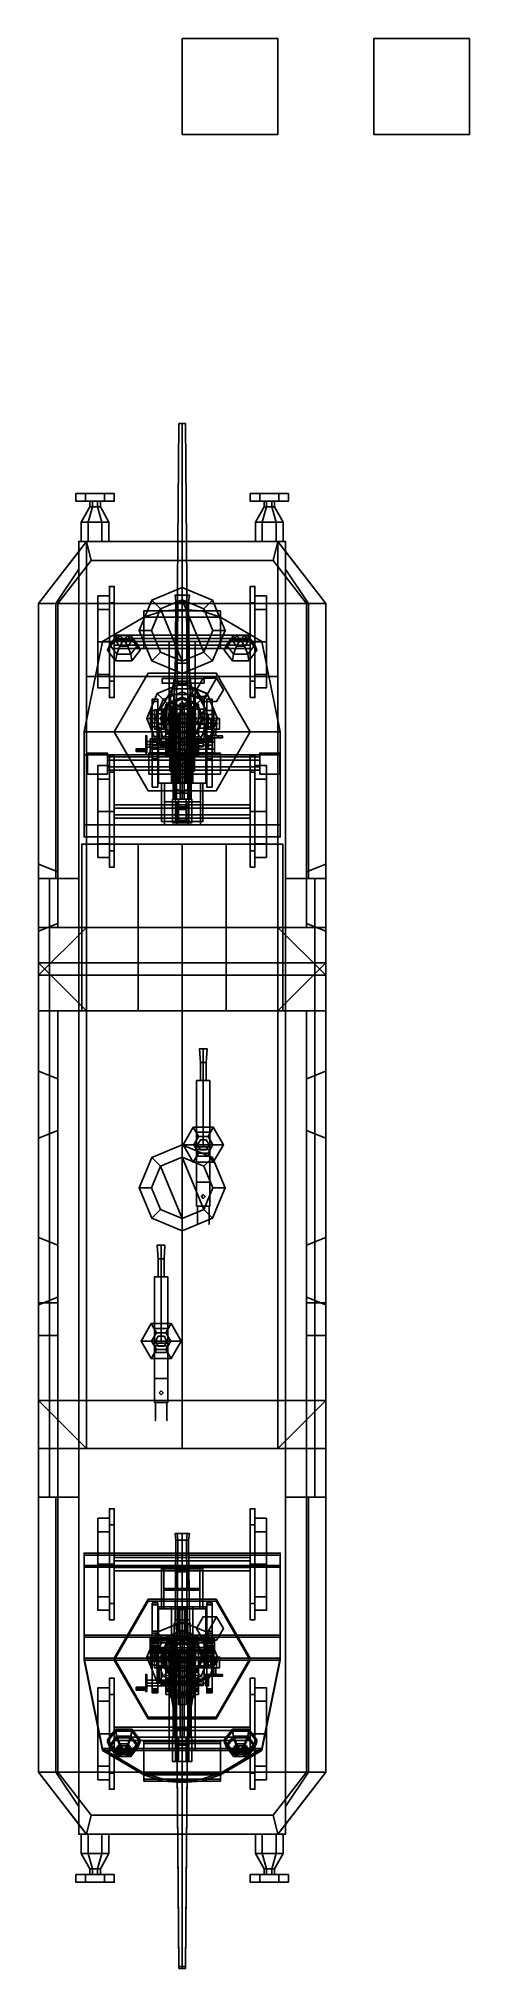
# Model space of a CAD drawing. Header units: millimetres. Extents: x -1.5 to 3, y -8.1 to 12.
import ezdxf

# ---------------------------------------------------------------- set-up
doc = ezdxf.new("R2010")
doc.units = ezdxf.units.MM
for name, color, linetype in [('barrel', 1, 'Continuous'), ('buffer', 1, 'Continuous'), ('drawing', 9, 'Continuous'), ('gun', 1, 'Continuous'), ('gun_mount', 3, 'Continuous'), ('rangefinders', 2, 'Continuous'), ('sleeve', 5, 'Continuous'), ('turret', 2, 'Continuous'), ('wheels', 2, 'Continuous')]:
    doc.layers.add(name, color=color, linetype=linetype)

msp = doc.modelspace()

# ---------------------------------------------------------------- linework, layer by layer
for points in [[(1, 12, 1), (1, 12), (0, 12), (0, 12, 1)], [(1, 12), (1, 11), (0, 11), (0, 12)], [(0, 12), (0, 11), (0, 11, 1), (0, 12, 1)], [(0, 12, 1), (0, 11, 1), (1, 11, 1), (1, 12, 1)], [(1, 11, 1), (1, 11), (1, 12), (1, 12, 1)], [(3, 12), (3, 11), (2, 11), (2, 12)], [(2, 12), (2, 11), (3, 11), (3, 12)], [(0, 11, 1), (0, 11), (1, 11), (1, 11, 1)], [(-1, 6.75, 17.04), (-1.5, 6.1, 17.04), (-1.5, 6.1, 18.3), (-1, 6.75, 18.3)], [(-1.3, 6.1, 18.3), (-0.95, 6.55, 18.3), (-1, 6.75, 18.3), (-1.5, 6.1, 18.3)], [(-1, 6.75, 1.34), (-1.5, 6.1, 1.34), (-1.5, 6.1, 3.28), (-1, 6.75, 3.42)], [(-1.5, 6.1, 3.28), (-1.5, 2.35, 3.28), (-1, 1.85, 3.42), (-1, 6.75, 3.42)], [(-1, 6.75, 3.42), (-1.5, 6.1, 3.28), (1.5, 6.1, 3.28), (1, 6.75, 3.42)], [(1, 6.75, 3.42), (1.5, 6.1, 3.28), (-1.5, 6.1, 3.28), (-1, 6.75, 3.42)], [(-1.3, 6.1, -23.9), (-0.95, 6.55, -23.9), (-1, 6.75, -23.9), (-1.5, 6.1, -23.9)], [(-1, 6.75, -25.16), (-1.5, 6.1, -25.16), (-1.5, 6.1, -23.9), (-1, 6.75, -23.9)], [(-1.08, 6.75, 16.59), (-1.08, 6.574, 16.59), (-1.08, 6.646, 17.04), (-1.08, 6.75, 17.04)], [(-1.08, 6.75, 17.04), (-1.08, 6.646, 17.04), (-1.08, 6.646, 17.04), (-1, 6.75, 17.04)], [(1.08, 6.75, 17.04), (1.08, 6.75, 16.59), (-1.08, 6.75, 16.59), (-1.08, 6.75, 17.04)], [(1.08, 6.75, 16.59), (1.08, -6.75, 16.59), (-1.08, -6.75, 16.59), (-1.08, 6.75, 16.59)], [(1.08, 6.75, 0.89), (1.08, -6.75, 0.89), (-1.08, -6.75, 0.89), (-1.08, 6.75, 0.89)], [(1.08, 6.75, 1.34), (1.08, 6.75, 0.89), (-1.08, 6.75, 0.89), (-1.08, 6.75, 1.34)], [(-1.08, 6.75, 1.34), (-1.08, 6.646, 1.34), (-1.08, 6.646, 1.34), (-1, 6.75, 1.34)], [(-1.08, 6.75, 0.89), (-1.08, 6.574, 0.89), (-1.08, 6.646, 1.34), (-1.08, 6.75, 1.34)], [(1.08, 6.75, -25.61), (1.08, -6.75, -25.61), (-1.08, -6.75, -25.61), (-1.08, 6.75, -25.61)], [(1.08, 6.75, -25.16), (1.08, 6.75, -25.61), (-1.08, 6.75, -25.61), (-1.08, 6.75, -25.16)], [(-1.08, 6.75, -25.16), (-1.08, 6.646, -25.16), (-1.08, 6.646, -25.16), (-1, 6.75, -25.16)], [(-1.08, 6.75, -25.61), (-1.08, 6.574, -25.61), (-1.08, 6.646, -25.16), (-1.08, 6.75, -25.16)], [(1, 6.75, 18.3), (1, 6.75, 17.04), (-1, 6.75, 17.04), (-1, 6.75, 18.3)], [(-0.95, 6.55, 18.3), (0.95, 6.55, 18.3), (1, 6.75, 18.3), (-1, 6.75, 18.3)], [(-1, 6.75, 3.42), (-1, 5.34, 3.42), (0, 5.34, 3.61), (0, 6.75, 3.61)], [(0, 6.75, 3.61), (1, 6.75, 3.42), (-1, 6.75, 3.42), (0, 6.75, 3.61)], [(1, 6.75, 3.42), (1, 6.75, 1.34), (-1, 6.75, 1.34), (-1, 6.75, 3.42)], [(1, 6.75, -23.9), (1, 6.75, -25.16), (-1, 6.75, -25.16), (-1, 6.75, -23.9)], [(-0.95, 6.55, -23.9), (0.95, 6.55, -23.9), (1, 6.75, -23.9), (-1, 6.75, -23.9)], [(0, 5.34, 3.61), (1, 5.34, 3.42), (1, 6.75, 3.42), (0, 6.75, 3.61)], [(0.95, 6.55, 18.3), (1.3, 6.1, 18.3), (1.5, 6.1, 18.3), (1, 6.75, 18.3)], [(0.95, 6.55, -23.9), (1.3, 6.1, -23.9), (1.5, 6.1, -23.9), (1, 6.75, -23.9)], [(1.5, 6.1, 18.3), (1.5, 6.1, 17.04), (1, 6.75, 17.04), (1, 6.75, 18.3)], [(1.08, 6.646, 17.04), (1.08, 6.75, 17.04), (1, 6.75, 17.04), (1.08, 6.646, 17.04)], [(1.5, 6.1, 3.28), (1.5, 6.1, 1.34), (1, 6.75, 1.34), (1, 6.75, 3.42)], [(1, 1.85, 3.42), (1.5, 2.35, 3.28), (1.5, 6.1, 3.28), (1, 6.75, 3.42)], [(1.08, 6.646, 1.34), (1.08, 6.75, 1.34), (1, 6.75, 1.34), (1.08, 6.646, 1.34)], [(1.5, 6.1, -23.9), (1.5, 6.1, -25.16), (1, 6.75, -25.16), (1, 6.75, -23.9)], [(1.08, 6.646, -25.16), (1.08, 6.75, -25.16), (1, 6.75, -25.16), (1.08, 6.646, -25.16)], [(1.08, 6.646, 17.04), (1.08, 6.574, 16.59), (1.08, 6.75, 16.59), (1.08, 6.75, 17.04)], [(1.08, 6.646, 1.34), (1.08, 6.574, 0.89), (1.08, 6.75, 0.89), (1.08, 6.75, 1.34)], [(1.08, 6.646, -25.16), (1.08, 6.574, -25.61), (1.08, 6.75, -25.61), (1.08, 6.75, -25.16)], [(-1.08, 6.646, 17.04), (-1.08, 6.46, 15.87), (-1.32, 6.1, 15.87), (-1.5, 6.1, 17.04)], [(-1.08, 6.646, 1.34), (-1.08, 6.46, 0.17), (-1.32, 6.1, 0.17), (-1.5, 6.1, 1.34)], [(-1.08, 6.646, -25.16), (-1.08, 6.46, -26.33), (-1.32, 6.1, -26.33), (-1.5, 6.1, -25.16)], [(-1.32, 3.23, 15.87), (-1.32, 6.1, 15.87), (-1.08, 6.46, 15.87), (-1.08, 3.23, 15.87)], [(-1.32, 3.23, 0.17), (-1.32, 6.1, 0.17), (-1.08, 6.46, 0.17), (-1.08, 3.23, 0.17)], [(-1.32, 3.23, -26.33), (-1.32, 6.1, -26.33), (-1.08, 6.46, -26.33), (-1.08, 3.23, -26.33)], [(-1.3, 6.1, 18.3), (-1.3, 6.1, 17.07), (-0.95, 6.55, 17.07), (-0.95, 6.55, 18.3)], [(0.95, 6.55, 17.07), (-0.95, 6.55, 17.07), (-1.3, 6.1, 17.07), (1.3, 6.1, 17.07)], [(0.95, 6.55, -25.13), (-0.95, 6.55, -25.13), (-1.3, 6.1, -25.13), (1.3, 6.1, -25.13)], [(-1.3, 6.1, -23.9), (-1.3, 6.1, -25.13), (-0.95, 6.55, -25.13), (-0.95, 6.55, -23.9)], [(-1.08, 3.23, 15.87), (-1.08, 6.46, 15.87), (-1.08, 6.646, 17.04), (-1.08, 3.23, 17.04)], [(-1.08, 3.23, 0.17), (-1.08, 6.46, 0.17), (-1.08, 6.646, 1.34), (-1.08, 3.23, 1.34)], [(-1.08, 3.23, -26.33), (-1.08, 6.46, -26.33), (-1.08, 6.646, -25.16), (-1.08, 3.23, -25.16)], [(-0.95, 6.55, 18.3), (-0.95, 6.55, 17.07), (0.95, 6.55, 17.07), (0.95, 6.55, 18.3)], [(-0.95, 6.55, -23.9), (-0.95, 6.55, -25.13), (0.95, 6.55, -25.13), (0.95, 6.55, -23.9)], [(0.95, 6.55, 18.3), (0.95, 6.55, 17.07), (1.3, 6.1, 17.07), (1.3, 6.1, 18.3)], [(0.95, 6.55, -23.9), (0.95, 6.55, -25.13), (1.3, 6.1, -25.13), (1.3, 6.1, -23.9)], [(1.5, 6.1, 17.04), (1.32, 6.1, 15.87), (1.08, 6.46, 15.87), (1.08, 6.646, 17.04)], [(1.08, 6.46, 15.87), (1.08, 3.23, 15.87), (1.08, 3.23, 17.04), (1.08, 6.646, 17.04)], [(1.08, 6.46, 0.17), (1.08, 3.23, 0.17), (1.08, 3.23, 1.34), (1.08, 6.646, 1.34)], [(1.5, 6.1, 1.34), (1.32, 6.1, 0.17), (1.08, 6.46, 0.17), (1.08, 6.646, 1.34)], [(1.08, 6.46, -26.33), (1.08, 3.23, -26.33), (1.08, 3.23, -25.16), (1.08, 6.646, -25.16)], [(1.5, 6.1, -25.16), (1.32, 6.1, -26.33), (1.08, 6.46, -26.33), (1.08, 6.646, -25.16)], [(1.32, 6.1, 15.87), (1.32, 3.23, 15.87), (1.08, 3.23, 15.87), (1.08, 6.46, 15.87)], [(1.32, 6.1, 0.17), (1.32, 3.23, 0.17), (1.08, 3.23, 0.17), (1.08, 6.46, 0.17)], [(1.32, 6.1, -26.33), (1.32, 3.23, -26.33), (1.08, 3.23, -26.33), (1.08, 6.46, -26.33)], [(0, 6.27, 3.61), (-0.318, 6.138, 3.55), (-0.318, 6.138, 4.02), (0, 6.27, 4.02)], [(0, 6.27, 4.02), (-0.318, 6.138, 4.02), (-0.226, 6.046, 4.16), (0, 6.14, 4.16)], [(0.318, 6.138, 3.55), (0, 6.27, 3.61), (0, 6.27, 4.02), (0.318, 6.138, 4.02)], [(0.318, 6.138, 4.02), (0, 6.27, 4.02), (0, 6.14, 4.16), (0.226, 6.046, 4.16)], [(-1.5, 6.1, 17.04), (-1.5, 1.22, 17.04), (-1.5, 1.22, 18.3), (-1.5, 6.1, 18.3)], [(-1.5, 6.1, 17.04), (-1.32, 6.1, 15.87), (-1.32, 3.23, 15.87), (-1.5, 3.23, 17.04)], [(-1.3, 2.72, 18.3), (-1.3, 6.1, 18.3), (-1.5, 6.1, 18.3), (-1.5, 2.72, 18.3)], [(-1.5, 6.1, 1.34), (-1.32, 6.1, 0.17), (-1.32, 3.23, 0.17), (-1.5, 3.23, 1.34)], [(-1.5, 6.1, 1.34), (-1.5, 2.68, 1.34), (-1.5, 2.68, 2.31), (-1.5, 6.1, 2.31)], [(-1.5, 6.1, 2.31), (-1.5, 3.38, 2.31), (-1.5, 3.38, 2.72), (-1.5, 6.1, 2.72)], [(-1.5, 6.1, 2.72), (-1.5, 2.68, 2.72), (-1.5, 2.68, 3.28), (-1.5, 6.1, 3.28)], [(-1.5, 6.1, -25.16), (-1.32, 6.1, -26.33), (-1.32, 3.23, -26.33), (-1.5, 3.23, -25.16)], [(-1.5, 6.1, -25.16), (-1.5, 1.22, -25.16), (-1.5, 1.22, -23.9), (-1.5, 6.1, -23.9)], [(-1.3, 2.72, -23.9), (-1.3, 6.1, -23.9), (-1.5, 6.1, -23.9), (-1.5, 2.72, -23.9)], [(-1.3, 2.72, 18.3), (-1.3, 2.72, 17.07), (-1.3, 6.1, 17.07), (-1.3, 6.1, 18.3)], [(1.3, 6.1, 17.07), (-1.3, 6.1, 17.07), (-1.3, 2.72, 17.07), (1.3, 2.72, 17.07)], [(-1.3, 2.72, -23.9), (-1.3, 2.72, -25.13), (-1.3, 6.1, -25.13), (-1.3, 6.1, -23.9)], [(1.3, 6.1, -25.13), (-1.3, 6.1, -25.13), (-1.3, 2.72, -25.13), (1.3, 2.72, -25.13)], [(-0.318, 6.138, 3.55), (-0.45, 5.82, 3.525), (-0.45, 5.82, 4.02), (-0.318, 6.138, 4.02)], [(-0.318, 6.138, 4.02), (-0.45, 5.82, 4.02), (-0.32, 5.82, 4.16), (-0.226, 6.046, 4.16)], [(0, 5.5, 4.16), (-0.226, 6.046, 4.16), (-0.32, 5.82, 4.16), (-0.226, 5.594, 4.16)], [(0.226, 5.594, 4.16), (0, 6.14, 4.16), (-0.226, 6.046, 4.16), (0, 5.5, 4.16)], [(0.32, 5.82, 4.16), (0.226, 6.046, 4.16), (0, 6.14, 4.16), (0.226, 5.594, 4.16)], [(0.45, 5.82, 4.02), (0.318, 6.138, 4.02), (0.226, 6.046, 4.16), (0.32, 5.82, 4.16)], [(0.45, 5.82, 3.525), (0.318, 6.138, 3.55), (0.318, 6.138, 4.02), (0.45, 5.82, 4.02)], [(1.3, 6.1, 17.07), (1.3, 2.72, 17.07), (1.3, 2.72, 18.3), (1.3, 6.1, 18.3)], [(1.3, 6.1, 18.3), (1.3, 2.72, 18.3), (1.5, 2.72, 18.3), (1.5, 6.1, 18.3)], [(1.3, 6.1, -25.13), (1.3, 2.72, -25.13), (1.3, 2.72, -23.9), (1.3, 6.1, -23.9)], [(1.3, 6.1, -23.9), (1.3, 2.72, -23.9), (1.5, 2.72, -23.9), (1.5, 6.1, -23.9)], [(1.5, 3.23, 17.04), (1.32, 3.23, 15.87), (1.32, 6.1, 15.87), (1.5, 6.1, 17.04)], [(1.5, 3.23, 1.34), (1.32, 3.23, 0.17), (1.32, 6.1, 0.17), (1.5, 6.1, 1.34)], [(1.5, 3.23, -25.16), (1.32, 3.23, -26.33), (1.32, 6.1, -26.33), (1.5, 6.1, -25.16)], [(1.5, 1.22, 18.3), (1.5, 1.22, 17.04), (1.5, 6.1, 17.04), (1.5, 6.1, 18.3)], [(1.5, 2.68, 2.31), (1.5, 2.68, 1.34), (1.5, 6.1, 1.34), (1.5, 6.1, 2.31)], [(1.5, 3.38, 2.72), (1.5, 3.38, 2.31), (1.5, 6.1, 2.31), (1.5, 6.1, 2.72)], [(1.5, 2.68, 3.28), (1.5, 2.68, 2.72), (1.5, 6.1, 2.72), (1.5, 6.1, 3.28)], [(1.5, 1.22, -23.9), (1.5, 1.22, -25.16), (1.5, 6.1, -25.16), (1.5, 6.1, -23.9)], [(-0.45, 5.82, 3.525), (-0.318, 5.502, 3.55), (-0.318, 5.502, 4.02), (-0.45, 5.82, 4.02)], [(-0.45, 5.82, 4.02), (-0.318, 5.502, 4.02), (-0.226, 5.594, 4.16), (-0.32, 5.82, 4.16)], [(0.318, 5.502, 4.02), (0.45, 5.82, 4.02), (0.32, 5.82, 4.16), (0.226, 5.594, 4.16)], [(0.318, 5.502, 3.55), (0.45, 5.82, 3.525), (0.45, 5.82, 4.02), (0.318, 5.502, 4.02)], [(-0.318, 5.502, 4.02), (0, 5.37, 4.02), (0, 5.5, 4.16), (-0.226, 5.594, 4.16)], [(-0.318, 5.502, 3.55), (0, 5.37, 3.61), (0, 5.37, 4.02), (-0.318, 5.502, 4.02)], [(0, 5.37, 4.02), (0.318, 5.502, 4.02), (0.226, 5.594, 4.16), (0, 5.5, 4.16)], [(0, 5.37, 3.61), (0.318, 5.502, 3.55), (0.318, 5.502, 4.02), (0, 5.37, 4.02)], [(0, 5.34, 3.61), (-1, 5.34, 3.42), (1, 5.34, 3.42), (0, 5.34, 3.61)], [(-1, 5.34, 3.42), (-1, 5.34, 2.19), (1, 5.34, 2.19), (1, 5.34, 3.42)], [(-1, 5.34, 2.19), (-1, 3.59, 2.19), (1, 3.59, 2.19), (1, 5.34, 2.19)], [(-1, 5.34, 3.42), (-1, 3.59, 3.42), (-1, 3.59, 2.19), (-1, 5.34, 2.19)], [(0, 5.27, -13.42), (-0.262, 5.162, -13.42), (-0.262, 5.162, -13.38), (0, 5.27, -13.38)], [(0, 5.27, -13.38), (-0.262, 5.162, -13.38), (-0.198, 5.098, -13.38), (0, 5.18, -13.38)], [(0, 5.27, 17.07), (-0.262, 5.162, 17.07), (-0.262, 5.162, 17.28), (0, 5.27, 17.28)], [(0, 5.27, 17.28), (-0.262, 5.162, 17.28), (-0.198, 5.098, 17.28), (0, 5.18, 17.28)], [(0.262, 5.16, -13.42), (0, 5.27, -13.42), (0, 5.27, -13.38), (0.262, 5.162, -13.38)], [(0.262, 5.162, -13.38), (0, 5.27, -13.38), (0, 5.18, -13.38), (0.198, 5.098, -13.38)], [(0.262, 5.16, 17.07), (0, 5.27, 17.07), (0, 5.27, 17.28), (0.262, 5.162, 17.28)], [(0.262, 5.162, 17.28), (0, 5.27, 17.28), (0, 5.18, 17.28), (0.198, 5.098, 17.28)], [(1, 5.34, 2.19), (1, 3.59, 2.19), (1, 3.59, 3.42), (1, 5.34, 3.42)], [(-0.262, 5.162, -13.42), (-0.37, 4.9, -13.42), (-0.37, 4.9, -13.38), (-0.262, 5.162, -13.38)], [(-0.262, 5.162, -13.38), (-0.37, 4.9, -13.38), (-0.28, 4.9, -13.38), (-0.198, 5.098, -13.38)], [(-0.262, 5.162, 17.07), (-0.37, 4.9, 17.07), (-0.37, 4.9, 17.28), (-0.262, 5.162, 17.28)], [(-0.262, 5.162, 17.28), (-0.37, 4.9, 17.28), (-0.28, 4.9, 17.28), (-0.198, 5.098, 17.28)], [(-0.198, 5.098, -13.38), (-0.28, 4.9, -13.38), (-0.22, 4.9, -13.24), (-0.156, 5.056, -13.24)], [(-0.198, 5.098, 17.28), (-0.28, 4.9, 17.28), (-0.22, 4.9, 17.42), (-0.156, 5.056, 17.42)], [(-0.205, 4.9, -13.17), (-0.145, 5.045, -13.17), (-0.156, 5.056, -13.24), (-0.22, 4.9, -13.24)], [(-0.205, 4.9, 17.49), (-0.145, 5.045, 17.49), (-0.156, 5.056, 17.42), (-0.22, 4.9, 17.42)], [(-0.145, 4.9, -12.59), (-0.103, 5.003, -12.59), (-0.145, 5.045, -13.17), (-0.205, 4.9, -13.17)], [(-0.145, 4.9, 18.07), (-0.103, 5.003, 18.07), (-0.145, 5.045, 17.49), (-0.205, 4.9, 17.49)], [(0, 5.18, -13.38), (-0.198, 5.098, -13.38), (-0.156, 5.056, -13.24), (0, 5.12, -13.24)], [(0, 5.18, 17.28), (-0.198, 5.098, 17.28), (-0.156, 5.056, 17.42), (0, 5.12, 17.42)], [(-0.145, 5.045, -13.17), (0, 5.105, -13.17), (0, 5.12, -13.24), (-0.156, 5.056, -13.24)], [(-0.145, 5.045, 17.49), (0, 5.105, 17.49), (0, 5.12, 17.42), (-0.156, 5.056, 17.42)], [(-0.103, 5.003, -12.59), (0, 5.045, -12.59), (0, 5.105, -13.17), (-0.145, 5.045, -13.17)], [(-0.103, 5.003, 18.07), (0, 5.045, 18.07), (0, 5.105, 17.49), (-0.145, 5.045, 17.49)], [(0.198, 5.098, -13.38), (0, 5.18, -13.38), (0, 5.12, -13.24), (0.156, 5.056, -13.24)], [(0.198, 5.098, 17.28), (0, 5.18, 17.28), (0, 5.12, 17.42), (0.156, 5.056, 17.42)], [(0, 5.105, -13.17), (0.145, 5.045, -13.17), (0.156, 5.056, -13.24), (0, 5.12, -13.24)], [(0, 5.105, 17.49), (0.145, 5.045, 17.49), (0.156, 5.056, 17.42), (0, 5.12, 17.42)], [(0, 5.045, -12.59), (0.103, 5.003, -12.59), (0.145, 5.045, -13.17), (0, 5.105, -13.17)], [(0, 5.045, 18.07), (0.103, 5.003, 18.07), (0.145, 5.045, 17.49), (0, 5.105, 17.49)], [(0.103, 5.003, -12.59), (0.145, 4.9, -12.59), (0.205, 4.9, -13.17), (0.145, 5.045, -13.17)], [(0.103, 5.003, 18.07), (0.145, 4.9, 18.07), (0.205, 4.9, 17.49), (0.145, 5.045, 17.49)], [(0.145, 5.045, -13.17), (0.205, 4.9, -13.17), (0.22, 4.9, -13.24), (0.156, 5.056, -13.24)], [(0.145, 5.045, 17.49), (0.205, 4.9, 17.49), (0.22, 4.9, 17.42), (0.156, 5.056, 17.42)], [(0.28, 4.9, -13.38), (0.198, 5.098, -13.38), (0.156, 5.056, -13.24), (0.22, 4.9, -13.24)], [(0.28, 4.9, 17.28), (0.198, 5.098, 17.28), (0.156, 5.056, 17.42), (0.22, 4.9, 17.42)], [(0.37, 4.9, -13.38), (0.262, 5.162, -13.38), (0.198, 5.098, -13.38), (0.28, 4.9, -13.38)], [(0.37, 4.9, 17.28), (0.262, 5.162, 17.28), (0.198, 5.098, 17.28), (0.28, 4.9, 17.28)], [(0.37, 4.9, -13.42), (0.262, 5.16, -13.42), (0.262, 5.162, -13.38), (0.37, 4.9, -13.38)], [(0.37, 4.9, 17.07), (0.262, 5.16, 17.07), (0.262, 5.162, 17.28), (0.37, 4.9, 17.28)], [(-0.37, 4.9, -13.42), (-0.262, 4.638, -13.42), (-0.262, 4.638, -13.38), (-0.37, 4.9, -13.38)], [(-0.37, 4.9, -13.38), (-0.262, 4.638, -13.38), (-0.198, 4.702, -13.38), (-0.28, 4.9, -13.38)], [(-0.37, 4.9, 17.07), (-0.262, 4.638, 17.07), (-0.262, 4.638, 17.28), (-0.37, 4.9, 17.28)], [(-0.37, 4.9, 17.28), (-0.262, 4.638, 17.28), (-0.198, 4.702, 17.28), (-0.28, 4.9, 17.28)], [(-0.28, 4.9, -13.38), (-0.198, 4.702, -13.38), (-0.156, 4.744, -13.24), (-0.22, 4.9, -13.24)], [(-0.28, 4.9, 17.28), (-0.198, 4.702, 17.28), (-0.156, 4.744, 17.42), (-0.22, 4.9, 17.42)], [(-0.145, 4.755, -13.17), (-0.205, 4.9, -13.17), (-0.22, 4.9, -13.24), (-0.156, 4.744, -13.24)], [(-0.145, 4.755, 17.49), (-0.205, 4.9, 17.49), (-0.22, 4.9, 17.42), (-0.156, 4.744, 17.42)], [(-0.103, 4.797, -12.59), (-0.145, 4.9, -12.59), (-0.205, 4.9, -13.17), (-0.145, 4.755, -13.17)], [(-0.103, 4.797, 18.07), (-0.145, 4.9, 18.07), (-0.205, 4.9, 17.49), (-0.145, 4.755, 17.49)], [(0.145, 4.9, -12.59), (0.103, 4.797, -12.59), (0.145, 4.755, -13.17), (0.205, 4.9, -13.17)], [(0.145, 4.9, 18.07), (0.103, 4.797, 18.07), (0.145, 4.755, 17.49), (0.205, 4.9, 17.49)], [(0.205, 4.9, -13.17), (0.145, 4.755, -13.17), (0.156, 4.744, -13.24), (0.22, 4.9, -13.24)], [(0.205, 4.9, 17.49), (0.145, 4.755, 17.49), (0.156, 4.744, 17.42), (0.22, 4.9, 17.42)], [(0.198, 4.702, -13.38), (0.28, 4.9, -13.38), (0.22, 4.9, -13.24), (0.156, 4.744, -13.24)], [(0.198, 4.702, 17.28), (0.28, 4.9, 17.28), (0.22, 4.9, 17.42), (0.156, 4.744, 17.42)], [(0.262, 4.638, -13.38), (0.37, 4.9, -13.38), (0.28, 4.9, -13.38), (0.198, 4.702, -13.38)], [(0.262, 4.638, 17.28), (0.37, 4.9, 17.28), (0.28, 4.9, 17.28), (0.198, 4.702, 17.28)], [(0.262, 4.638, -13.42), (0.37, 4.9, -13.42), (0.37, 4.9, -13.38), (0.262, 4.638, -13.38)], [(0.262, 4.638, 17.07), (0.37, 4.9, 17.07), (0.37, 4.9, 17.28), (0.262, 4.638, 17.28)], [(-0.262, 4.638, -13.38), (0, 4.53, -13.38), (0, 4.62, -13.38), (-0.198, 4.702, -13.38)], [(-0.262, 4.638, 17.28), (0, 4.53, 17.28), (0, 4.62, 17.28), (-0.198, 4.702, 17.28)], [(-0.262, 4.638, -13.42), (0, 4.53, -13.42), (0, 4.53, -13.38), (-0.262, 4.638, -13.38)], [(-0.262, 4.638, 17.07), (0, 4.53, 17.07), (0, 4.53, 17.28), (-0.262, 4.638, 17.28)], [(-0.198, 4.702, -13.38), (0, 4.62, -13.38), (0, 4.68, -13.24), (-0.156, 4.744, -13.24)], [(-0.198, 4.702, 17.28), (0, 4.62, 17.28), (0, 4.68, 17.42), (-0.156, 4.744, 17.42)], [(0, 4.695, -13.17), (-0.145, 4.755, -13.17), (-0.156, 4.744, -13.24), (0, 4.68, -13.24)], [(0, 4.695, 17.49), (-0.145, 4.755, 17.49), (-0.156, 4.744, 17.42), (0, 4.68, 17.42)], [(0, 4.755, -12.59), (-0.103, 4.797, -12.59), (-0.145, 4.755, -13.17), (0, 4.695, -13.17)], [(0, 4.755, 18.07), (-0.103, 4.797, 18.07), (-0.145, 4.755, 17.49), (0, 4.695, 17.49)], [(0.103, 4.797, -12.59), (0, 4.755, -12.59), (0, 4.695, -13.17), (0.145, 4.755, -13.17)], [(0.103, 4.797, 18.07), (0, 4.755, 18.07), (0, 4.695, 17.49), (0.145, 4.755, 17.49)], [(0.145, 4.755, -13.17), (0, 4.695, -13.17), (0, 4.68, -13.24), (0.156, 4.744, -13.24)], [(0.145, 4.755, 17.49), (0, 4.695, 17.49), (0, 4.68, 17.42), (0.156, 4.744, 17.42)], [(0, 4.62, -13.38), (0.198, 4.702, -13.38), (0.156, 4.744, -13.24), (0, 4.68, -13.24)], [(0, 4.62, 17.28), (0.198, 4.702, 17.28), (0.156, 4.744, 17.42), (0, 4.68, 17.42)], [(0, 4.53, -13.38), (0.262, 4.638, -13.38), (0.198, 4.702, -13.38), (0, 4.62, -13.38)], [(0, 4.53, 17.28), (0.262, 4.638, 17.28), (0.198, 4.702, 17.28), (0, 4.62, 17.28)], [(0, 4.53, -13.42), (0.262, 4.638, -13.42), (0.262, 4.638, -13.38), (0, 4.53, -13.38)], [(0, 4.53, 17.07), (0.262, 4.638, 17.07), (0.262, 4.638, 17.28), (0, 4.53, 17.28)], [(-1.05, 3.59, 3.42), (-1.05, 1.85, 3.42), (-0.46, 1.85, 4.01), (-0.46, 3.59, 4.01)], [(-0.46, 3.59, 3.96), (-1, 3.59, 3.42), (-1.05, 3.59, 3.42), (-0.46, 3.59, 4.01)], [(-1, 3.59, 3.42), (-1, 1.85, 3.42), (-1.05, 1.85, 3.42), (-1.05, 3.59, 3.42)], [(-1, 3.59, 3.42), (-1, 1.85, 3.42), (0, 1.85, 3.61), (0, 3.59, 3.61)], [(0, 3.59, 3.61), (1, 3.59, 3.42), (-1, 3.59, 3.42), (0, 3.59, 3.61)], [(-0.46, 1.85, 3.96), (-1, 1.85, 3.42), (-1, 3.59, 3.42), (-0.46, 3.59, 3.96)], [(1, 3.59, 3.42), (1, 3.59, 2.19), (-1, 3.59, 2.19), (-1, 3.59, 3.42)], [(-0.46, 3.59, 4.01), (-0.46, 1.85, 4.01), (0.46, 1.85, 4.01), (0.46, 3.59, 4.01)], [(0.46, 3.59, 3.96), (-0.46, 3.59, 3.96), (-0.46, 3.59, 4.01), (0.46, 3.59, 4.01)], [(0.46, 1.85, 3.96), (-0.46, 1.85, 3.96), (-0.46, 3.59, 3.96), (0.46, 3.59, 3.96)], [(0, 1.85, 3.61), (1, 1.85, 3.42), (1, 3.59, 3.42), (0, 3.59, 3.61)], [(0.46, 3.59, 3.96), (1, 3.59, 3.42), (1, 1.85, 3.42), (0.46, 1.85, 3.96)], [(0.46, 3.59, 4.01), (1.05, 3.59, 3.42), (1, 3.59, 3.42), (0.46, 3.59, 3.96)], [(1.05, 1.85, 3.42), (1.05, 3.59, 3.42), (0.46, 3.59, 4.01), (0.46, 1.85, 4.01)], [(1, 1.85, 3.42), (1, 3.59, 3.42), (1.05, 3.59, 3.42), (1.05, 1.85, 3.42)], [(-1.5, 3.38, 2.72), (-1.3, 3.3, 2.67), (-1.3, 2.76, 2.67), (-1.5, 2.68, 2.72)], [(-1.5, 2.68, 2.31), (-1.3, 2.76, 2.39), (-1.3, 3.3, 2.39), (-1.5, 3.38, 2.31)], [(-1.5, 3.38, 2.31), (-1.3, 3.3, 2.39), (-1.3, 3.3, 2.67), (-1.5, 3.38, 2.72)], [(-1.5, 3.23, 17.04), (-1.385, 3.23, 16.29), (-1.385, -3.23, 16.29), (-1.5, -3.23, 17.04)], [(-1.5, 3.23, 1.34), (-1.385, 3.23, 0.59), (-1.385, -3.23, 0.59), (-1.5, -3.23, 1.34)], [(-1.5, 3.23, -25.16), (-1.385, 3.23, -25.91), (-1.385, -3.23, -25.91), (-1.5, -3.23, -25.16)], [(-1.385, -3.23, 16.29), (-1.385, 3.23, 16.29), (-1.08, 3.23, 16.29), (-1.08, -3.23, 16.29)], [(-1.385, 3.23, 16.29), (-1.32, 3.23, 15.87), (-1.08, 3.23, 15.87), (-1.08, 3.23, 16.29)], [(-1.385, -3.23, 0.59), (-1.385, 3.23, 0.59), (-1.08, 3.23, 0.59), (-1.08, -3.23, 0.59)], [(-1.385, 3.23, 0.59), (-1.32, 3.23, 0.17), (-1.08, 3.23, 0.17), (-1.08, 3.23, 0.59)], [(-1.385, 3.23, -25.91), (-1.32, 3.23, -26.33), (-1.08, 3.23, -26.33), (-1.08, 3.23, -25.91)], [(-1.385, -3.23, -25.91), (-1.385, 3.23, -25.91), (-1.08, 3.23, -25.91), (-1.08, -3.23, -25.91)], [(-1.3, 3.3, 2.39), (-1.3, 2.76, 2.39), (-1.3, 2.76, 2.67), (-1.3, 3.3, 2.67)], [(1.08, 3.23, 16.29), (1.08, 3.23, 15.87), (1.32, 3.23, 15.87), (1.385, 3.23, 16.29)], [(1.385, 3.23, 16.29), (1.385, -3.23, 16.29), (1.08, -3.23, 16.29), (1.08, 3.23, 16.29)], [(1.385, 3.23, 0.59), (1.385, -3.23, 0.59), (1.08, -3.23, 0.59), (1.08, 3.23, 0.59)], [(1.08, 3.23, 0.59), (1.08, 3.23, 0.17), (1.32, 3.23, 0.17), (1.385, 3.23, 0.59)], [(1.08, 3.23, -25.91), (1.08, 3.23, -26.33), (1.32, 3.23, -26.33), (1.385, 3.23, -25.91)], [(1.385, 3.23, -25.91), (1.385, -3.23, -25.91), (1.08, -3.23, -25.91), (1.08, 3.23, -25.91)], [(1.5, 2.68, 2.72), (1.3, 2.76, 2.67), (1.3, 3.3, 2.67), (1.5, 3.38, 2.72)], [(1.5, 3.38, 2.31), (1.3, 3.3, 2.39), (1.3, 2.76, 2.39), (1.5, 2.68, 2.31)], [(1.5, 3.38, 2.72), (1.3, 3.3, 2.67), (1.3, 3.3, 2.39), (1.5, 3.38, 2.31)], [(1.3, 2.76, 2.39), (1.3, 3.3, 2.39), (1.3, 3.3, 2.67), (1.3, 2.76, 2.67)], [(1.5, -3.23, 17.04), (1.385, -3.23, 16.29), (1.385, 3.23, 16.29), (1.5, 3.23, 17.04)], [(1.5, -3.23, 1.34), (1.385, -3.23, 0.59), (1.385, 3.23, 0.59), (1.5, 3.23, 1.34)], [(1.5, -3.23, -25.16), (1.385, -3.23, -25.91), (1.385, 3.23, -25.91), (1.5, 3.23, -25.16)], [(-1.5, 2.68, 2.72), (-1.3, 2.76, 2.67), (-1.3, 2.76, 2.39), (-1.5, 2.68, 2.31)], [(-1.5, 2.72, 18.3), (-1.5, 2.22, 18.3), (-1.5, 2.22, 18.48), (-1.5, 2.72, 18.3)], [(-1.5, 2.72, 18.3), (-1.5, 2.22, 18.48), (-1.5, 2.22, 18.48), (-1, 2.72, 18.3)], [(-1, 2.72, 18.3), (-1.5, 2.22, 18.48), (-1.5, 2.22, 18.98), (-1, 2.72, 19.12)], [(-1, 2.72, 19.12), (-1.5, 2.22, 18.98), (1.5, 2.22, 18.98), (1, 2.72, 19.12)], [(-1.5, 2.22, 18.98), (-1.5, -2.22, 18.98), (-1, -2.72, 19.12), (-1, 2.72, 19.12)], [(1, 2.72, 19.12), (1.5, 2.22, 18.98), (-1.5, 2.22, 18.98), (-1, 2.72, 19.12)], [(-1, 2.72, -23.9), (-1.5, 2.22, -23.72), (-1.5, 2.22, -23.22), (-1, 2.72, -23.08)], [(-1.5, 2.72, -23.9), (-1.5, 2.22, -23.72), (-1.5, 2.22, -23.72), (-1, 2.72, -23.9)], [(-1.5, 2.72, -23.9), (-1.5, 2.22, -23.9), (-1.5, 2.22, -23.72), (-1.5, 2.72, -23.9)], [(-1.5, 2.22, -23.22), (-1.5, -2.22, -23.22), (-1, -2.72, -23.08), (-1, 2.72, -23.08)], [(1, 2.72, -23.08), (1.5, 2.22, -23.22), (-1.5, 2.22, -23.22), (-1, 2.72, -23.08)], [(-1, 2.72, -23.08), (-1.5, 2.22, -23.22), (1.5, 2.22, -23.22), (1, 2.72, -23.08)], [(-1.5, 2.68, 2.6), (-1.5, 2.35, 2.6), (-1.5, 2.35, 3.28), (-1.5, 2.68, 3.28)], [(-1.5, 2.68, 1.34), (-1.5, -1.2, 1.34), (-1.5, -1.2, 2.44), (-1.5, 2.68, 2.44)], [(-1.5, 2.68, 2.44), (-1.5, 1.85, 2.44), (-1.5, 1.85, 2.6), (-1.5, 2.68, 2.6)], [(1.3, 2.72, 17.07), (-1.3, 2.72, 17.07), (-1.3, 2.72, 18.3), (1.3, 2.72, 18.3)], [(1.3, 2.72, -25.13), (-1.3, 2.72, -25.13), (-1.3, 2.72, -23.9), (1.3, 2.72, -23.9)], [(1, 2.72, 19.12), (1, 2.72, 18.3), (-1, 2.72, 18.3), (-1, 2.72, 19.12)], [(-1, 2.72, 19.12), (-1, -2.72, 19.12), (0, -2.72, 19.31), (0, 2.72, 19.31)], [(0, 2.72, 19.31), (1, 2.72, 19.12), (-1, 2.72, 19.12), (0, 2.72, 19.31)], [(1, 2.72, -23.08), (1, 2.72, -23.9), (-1, 2.72, -23.9), (-1, 2.72, -23.08)], [(-1, 2.72, -23.08), (-1, -2.72, -23.08), (0, -2.72, -22.89), (0, 2.72, -22.89)], [(0, 2.72, -22.89), (1, 2.72, -23.08), (-1, 2.72, -23.08), (0, 2.72, -22.89)], [(0, -2.72, 19.31), (1, -2.72, 19.12), (1, 2.72, 19.12), (0, 2.72, 19.31)], [(0, -2.72, -22.89), (1, -2.72, -23.08), (1, 2.72, -23.08), (0, 2.72, -22.89)], [(1.5, 2.22, 18.98), (1.5, 2.22, 18.48), (1, 2.72, 18.3), (1, 2.72, 19.12)], [(1, 2.72, 18.3), (1.5, 2.22, 18.48), (1.5, 2.22, 18.48), (1.5, 2.72, 18.3)], [(1, 2.72, 18.3), (1.5, 2.22, 18.3), (1.5, 2.22, 18.48), (1, 2.72, 18.3)], [(1, -2.72, 19.12), (1.5, -2.22, 18.98), (1.5, 2.22, 18.98), (1, 2.72, 19.12)], [(1, 2.72, -23.9), (1.5, 2.22, -23.9), (1.5, 2.22, -23.72), (1, 2.72, -23.9)], [(1, 2.72, -23.9), (1.5, 2.22, -23.72), (1.5, 2.22, -23.72), (1.5, 2.72, -23.9)], [(1.5, 2.22, -23.22), (1.5, 2.22, -23.72), (1, 2.72, -23.9), (1, 2.72, -23.08)], [(1, -2.72, -23.08), (1.5, -2.22, -23.22), (1.5, 2.22, -23.22), (1, 2.72, -23.08)], [(1.5, 2.68, 2.31), (1.3, 2.76, 2.39), (1.3, 2.76, 2.67), (1.5, 2.68, 2.72)], [(1.5, 2.22, 18.48), (1.5, 2.22, 18.3), (1.5, 2.72, 18.3)], [(1.5, 2.22, -23.72), (1.5, 2.22, -23.9), (1.5, 2.72, -23.9)], [(1.5, 2.35, 3.28), (1.5, 2.35, 2.6), (1.5, 2.68, 2.6), (1.5, 2.68, 3.28)], [(1.5, -1.2, 2.44), (1.5, -1.2, 1.34), (1.5, 2.68, 1.34), (1.5, 2.68, 2.44)], [(1.5, 2.68, 2.44), (1.5, 2.68, 2.6), (1.5, 1.85, 2.6), (1.5, 1.85, 2.44)], [(-1.5, 2.35, 3.28), (-1.5, 2.35, 2.78), (-1, 1.85, 2.6), (-1, 1.85, 3.42)], [(-1, 1.85, 2.6), (-1.5, 2.35, 2.78), (-1.5, 2.35, 2.78), (-1.5, 1.85, 2.6)], [(-1, 1.85, 2.6), (-1.5, 2.35, 2.6), (-1.5, 2.35, 2.78), (-1, 1.85, 2.6)], [(-1.5, 2.35, 2.78), (-1.5, 2.35, 2.6), (-1.5, 1.85, 2.6)], [(1, 1.85, 3.42), (1.5, 2.35, 3.28), (-1.5, 2.35, 3.28), (-1, 1.85, 3.42)], [(-1, 1.85, 3.42), (-1.5, 2.35, 3.28), (1.5, 2.35, 3.28), (1, 1.85, 3.42)], [(-1.5, 2.22, 18.3), (-1.5, 1.22, 18.3), (-1.5, 1.22, 18.98), (-1.5, 2.22, 18.98)], [(-1.5, 2.22, -23.9), (-1.5, 1.22, -23.9), (-1.5, 1.22, -23.22), (-1.5, 2.22, -23.22)], [(1, 1.85, 2.6), (1.5, 2.35, 2.78), (1.5, 2.35, 3.28), (1, 1.85, 3.42)], [(1.5, 1.85, 2.6), (1.5, 2.35, 2.78), (1.5, 2.35, 2.78), (1, 1.85, 2.6)], [(1.5, 1.85, 2.6), (1.5, 2.35, 2.6), (1.5, 2.35, 2.78), (1.5, 1.85, 2.6)], [(1.5, 1.22, 18.98), (1.5, 1.22, 18.3), (1.5, 2.22, 18.3), (1.5, 2.22, 18.98)], [(1.5, 1.22, -23.22), (1.5, 1.22, -23.9), (1.5, 2.22, -23.9), (1.5, 2.22, -23.22)], [(-1.3, -1.2, 2.44), (-1.3, 1.85, 2.44), (-1.5, 1.85, 2.44), (-1.5, -1.2, 2.44)], [(-1.3, 1.85, 2.44), (-1.3, 1.85, 2.6), (-1.5, 1.85, 2.6), (-1.5, 1.85, 2.44)], [(-1.3, -6.1, 1.37), (1.3, -6.1, 1.37), (1.3, 1.85, 1.37), (-1.3, 1.85, 1.37)], [(-1.3, 1.85, 1.37), (1.3, 1.85, 1.37), (1.3, 1.85, 2.6), (-1.3, 1.85, 2.6)], [(-1.3, -1.2, 1.37), (-1.3, 1.85, 1.37), (-1.3, 1.85, 2.44), (-1.3, -1.2, 2.44)], [(-0.46, 1.85, 4.01), (-1.05, 1.85, 3.42), (-1, 1.85, 3.42), (-0.46, 1.85, 3.96)], [(-1, 1.85, 3.42), (-1, 1.85, 2.6), (1, 1.85, 2.6), (1, 1.85, 3.42)], [(0, 1.85, 3.61), (-1, 1.85, 3.42), (1, 1.85, 3.42), (0, 1.85, 3.61)], [(0.46, 1.85, 4.01), (-0.46, 1.85, 4.01), (-0.46, 1.85, 3.96), (0.46, 1.85, 3.96)], [(0.46, 1.85, 3.96), (1, 1.85, 3.42), (1.05, 1.85, 3.42), (0.46, 1.85, 4.01)], [(1.3, 1.85, 2.44), (1.3, 1.85, 1.37), (1.3, -1.2, 1.37), (1.3, -1.2, 2.44)], [(1.3, 1.85, 2.44), (1.3, -1.2, 2.44), (1.5, -1.2, 2.44), (1.5, 1.85, 2.44)], [(1.5, 1.85, 2.44), (1.5, 1.85, 2.6), (1.3, 1.85, 2.6), (1.3, 1.85, 2.44)], [(-1.5, 1.22, 18.01), (-1.3, 1.14, 18.09), (-1.3, 1.14, 18.37), (-1.5, 1.22, 18.42)], [(-1.5, 1.22, 18.42), (-1.3, 1.14, 18.37), (-1.3, 0.6, 18.37), (-1.5, 0.52, 18.42)], [(-1.5, 0.52, 18.01), (-1.3, 0.6, 18.09), (-1.3, 1.14, 18.09), (-1.5, 1.22, 18.01)], [(-1.5, 1.22, 17.04), (-1.5, -1.22, 17.04), (-1.5, -1.22, 18.01), (-1.5, 1.22, 18.01)], [(-1.5, 1.22, 18.42), (-1.5, -1.22, 18.42), (-1.5, -1.22, 18.98), (-1.5, 1.22, 18.98)], [(-1.5, 1.22, -24.19), (-1.3, 1.14, -24.11), (-1.3, 1.14, -23.83), (-1.5, 1.22, -23.78)], [(-1.5, 1.22, -25.16), (-1.5, -1.22, -25.16), (-1.5, -1.22, -24.19), (-1.5, 1.22, -24.19)], [(-1.5, 0.52, -24.19), (-1.3, 0.6, -24.11), (-1.3, 1.14, -24.11), (-1.5, 1.22, -24.19)], [(-1.5, 1.22, -23.78), (-1.5, -1.22, -23.78), (-1.5, -1.22, -23.22), (-1.5, 1.22, -23.22)], [(-1.5, 1.22, -23.78), (-1.3, 1.14, -23.83), (-1.3, 0.6, -23.83), (-1.5, 0.52, -23.78)], [(1.5, 0.52, 18.42), (1.3, 0.6, 18.37), (1.3, 1.14, 18.37), (1.5, 1.22, 18.42)], [(1.5, 1.22, 18.42), (1.3, 1.14, 18.37), (1.3, 1.14, 18.09), (1.5, 1.22, 18.01)], [(1.5, 1.22, 18.01), (1.3, 1.14, 18.09), (1.3, 0.6, 18.09), (1.5, 0.52, 18.01)], [(1.5, 1.22, -23.78), (1.3, 1.14, -23.83), (1.3, 1.14, -24.11), (1.5, 1.22, -24.19)], [(1.5, 1.22, -24.19), (1.3, 1.14, -24.11), (1.3, 0.6, -24.11), (1.5, 0.52, -24.19)], [(1.5, 0.52, -23.78), (1.3, 0.6, -23.83), (1.3, 1.14, -23.83), (1.5, 1.22, -23.78)], [(1.5, -1.22, 18.01), (1.5, -1.22, 17.04), (1.5, 1.22, 17.04), (1.5, 1.22, 18.01)], [(1.5, -1.22, 18.98), (1.5, -1.22, 18.42), (1.5, 1.22, 18.42), (1.5, 1.22, 18.98)], [(1.5, -1.22, -24.19), (1.5, -1.22, -25.16), (1.5, 1.22, -25.16), (1.5, 1.22, -24.19)], [(1.5, -1.22, -23.22), (1.5, -1.22, -23.78), (1.5, 1.22, -23.78), (1.5, 1.22, -23.22)], [(-1.3, 1.14, 18.09), (-1.3, 0.6, 18.09), (-1.3, 0.6, 18.37), (-1.3, 1.14, 18.37)], [(-1.3, 1.14, -24.11), (-1.3, 0.6, -24.11), (-1.3, 0.6, -23.83), (-1.3, 1.14, -23.83)], [(1.3, 0.6, 18.09), (1.3, 1.14, 18.09), (1.3, 1.14, 18.37), (1.3, 0.6, 18.37)], [(1.3, 0.6, -24.11), (1.3, 1.14, -24.11), (1.3, 1.14, -23.83), (1.3, 0.6, -23.83)], [(-1.5, 0.52, 18.42), (-1.3, 0.6, 18.37), (-1.3, 0.6, 18.09), (-1.5, 0.52, 18.01)], [(-1.5, 0.52, -23.78), (-1.3, 0.6, -23.83), (-1.3, 0.6, -24.11), (-1.5, 0.52, -24.19)], [(-1.5, 0.52, 18.01), (-1.5, -0.52, 18.01), (-1.5, -0.52, 18.42), (-1.5, 0.52, 18.42)], [(-1.5, 0.52, -24.19), (-1.5, -0.52, -24.19), (-1.5, -0.52, -23.78), (-1.5, 0.52, -23.78)], [(0, 0.45, 19.72), (-0.318, 0.318, 19.72), (-0.226, 0.226, 19.86), (0, 0.32, 19.86)], [(0, 0.45, 19.31), (-0.318, 0.318, 19.25), (-0.318, 0.318, 19.72), (0, 0.45, 19.72)], [(0, 0.45, -22.89), (-0.318, 0.318, -22.95), (-0.318, 0.318, -22.48), (0, 0.45, -22.48)], [(0, 0.45, -22.48), (-0.318, 0.318, -22.48), (-0.226, 0.226, -22.34), (0, 0.32, -22.34)], [(0.318, 0.318, 19.72), (0, 0.45, 19.72), (0, 0.32, 19.86), (0.226, 0.226, 19.86)], [(0.318, 0.318, 19.25), (0, 0.45, 19.31), (0, 0.45, 19.72), (0.318, 0.318, 19.72)], [(0.318, 0.318, -22.95), (0, 0.45, -22.89), (0, 0.45, -22.48), (0.318, 0.318, -22.48)], [(0.318, 0.318, -22.48), (0, 0.45, -22.48), (0, 0.32, -22.34), (0.226, 0.226, -22.34)], [(1.5, 0.52, 18.01), (1.3, 0.6, 18.09), (1.3, 0.6, 18.37), (1.5, 0.52, 18.42)], [(1.5, 0.52, -24.19), (1.3, 0.6, -24.11), (1.3, 0.6, -23.83), (1.5, 0.52, -23.78)], [(1.5, -0.52, 18.42), (1.5, -0.52, 18.01), (1.5, 0.52, 18.01), (1.5, 0.52, 18.42)], [(1.5, -0.52, -23.78), (1.5, -0.52, -24.19), (1.5, 0.52, -24.19), (1.5, 0.52, -23.78)], [(-0.318, 0.318, 19.72), (-0.45, 0, 19.72), (-0.32, 0, 19.86), (-0.226, 0.226, 19.86)], [(-0.318, 0.318, 19.25), (-0.45, 0, 19.224), (-0.45, 0, 19.72), (-0.318, 0.318, 19.72)], [(-0.318, 0.318, -22.95), (-0.45, 0, -22.976), (-0.45, 0, -22.48), (-0.318, 0.318, -22.48)], [(-0.318, 0.318, -22.48), (-0.45, 0, -22.48), (-0.32, 0, -22.34), (-0.226, 0.226, -22.34)], [(0, -0.32, 19.86), (-0.226, 0.226, 19.86), (-0.32, 0, 19.86), (-0.226, -0.226, 19.86)], [(0, -0.32, -22.34), (-0.226, 0.226, -22.34), (-0.32, 0, -22.34), (-0.226, -0.226, -22.34)], [(0.226, -0.226, 19.86), (0, 0.32, 19.86), (-0.226, 0.226, 19.86), (0, -0.32, 19.86)], [(0.226, -0.226, -22.34), (0, 0.32, -22.34), (-0.226, 0.226, -22.34), (0, -0.32, -22.34)], [(0.32, 0, 19.86), (0.226, 0.226, 19.86), (0, 0.32, 19.86), (0.226, -0.226, 19.86)], [(0.32, 0, -22.34), (0.226, 0.226, -22.34), (0, 0.32, -22.34), (0.226, -0.226, -22.34)], [(0.45, 0, 19.72), (0.318, 0.318, 19.72), (0.226, 0.226, 19.86), (0.32, 0, 19.86)], [(0.45, 0, -22.48), (0.318, 0.318, -22.48), (0.226, 0.226, -22.34), (0.32, 0, -22.34)], [(0.45, 0, 19.224), (0.318, 0.318, 19.25), (0.318, 0.318, 19.72), (0.45, 0, 19.72)], [(0.45, 0, -22.976), (0.318, 0.318, -22.95), (0.318, 0.318, -22.48), (0.45, 0, -22.48)], [(-0.45, 0, 19.72), (-0.318, -0.318, 19.72), (-0.226, -0.226, 19.86), (-0.32, 0, 19.86)], [(-0.45, 0, 19.224), (-0.318, -0.318, 19.25), (-0.318, -0.318, 19.72), (-0.45, 0, 19.72)], [(-0.45, 0, -22.976), (-0.318, -0.318, -22.95), (-0.318, -0.318, -22.48), (-0.45, 0, -22.48)], [(-0.45, 0, -22.48), (-0.318, -0.318, -22.48), (-0.226, -0.226, -22.34), (-0.32, 0, -22.34)], [(0.318, -0.318, 19.72), (0.45, 0, 19.72), (0.32, 0, 19.86), (0.226, -0.226, 19.86)], [(0.318, -0.318, -22.48), (0.45, 0, -22.48), (0.32, 0, -22.34), (0.226, -0.226, -22.34)], [(0.318, -0.318, 19.25), (0.45, 0, 19.224), (0.45, 0, 19.72), (0.318, -0.318, 19.72)], [(0.318, -0.318, -22.95), (0.45, 0, -22.976), (0.45, 0, -22.48), (0.318, -0.318, -22.48)], [(-0.318, -0.318, 19.72), (0, -0.45, 19.72), (0, -0.32, 19.86), (-0.226, -0.226, 19.86)], [(-0.318, -0.318, -22.48), (0, -0.45, -22.48), (0, -0.32, -22.34), (-0.226, -0.226, -22.34)], [(-0.318, -0.318, 19.25), (0, -0.45, 19.31), (0, -0.45, 19.72), (-0.318, -0.318, 19.72)], [(-0.318, -0.318, -22.95), (0, -0.45, -22.89), (0, -0.45, -22.48), (-0.318, -0.318, -22.48)], [(0, -0.45, 19.72), (0.318, -0.318, 19.72), (0.226, -0.226, 19.86), (0, -0.32, 19.86)], [(0, -0.45, -22.48), (0.318, -0.318, -22.48), (0.226, -0.226, -22.34), (0, -0.32, -22.34)], [(0, -0.45, 19.31), (0.318, -0.318, 19.25), (0.318, -0.318, 19.72), (0, -0.45, 19.72)], [(0, -0.45, -22.89), (0.318, -0.318, -22.95), (0.318, -0.318, -22.48), (0, -0.45, -22.48)], [(-1.5, -1.22, 18.01), (-1.3, -1.14, 18.09), (-1.3, -0.6, 18.09), (-1.5, -0.52, 18.01)], [(-1.5, -0.52, 18.42), (-1.3, -0.6, 18.37), (-1.3, -1.14, 18.37), (-1.5, -1.22, 18.42)], [(-1.5, -0.52, 18.01), (-1.3, -0.6, 18.09), (-1.3, -0.6, 18.37), (-1.5, -0.52, 18.42)], [(-1.5, -0.52, -24.19), (-1.3, -0.6, -24.11), (-1.3, -0.6, -23.83), (-1.5, -0.52, -23.78)], [(-1.5, -1.22, -24.19), (-1.3, -1.14, -24.11), (-1.3, -0.6, -24.11), (-1.5, -0.52, -24.19)], [(-1.5, -0.52, -23.78), (-1.3, -0.6, -23.83), (-1.3, -1.14, -23.83), (-1.5, -1.22, -23.78)], [(-1.3, -0.6, 18.09), (-1.3, -1.14, 18.09), (-1.3, -1.14, 18.37), (-1.3, -0.6, 18.37)], [(-1.3, -0.6, -24.11), (-1.3, -1.14, -24.11), (-1.3, -1.14, -23.83), (-1.3, -0.6, -23.83)], [(1.5, -0.52, 18.01), (1.3, -0.6, 18.09), (1.3, -1.14, 18.09), (1.5, -1.22, 18.01)], [(1.5, -0.52, 18.42), (1.3, -0.6, 18.37), (1.3, -0.6, 18.09), (1.5, -0.52, 18.01)], [(1.5, -1.22, 18.42), (1.3, -1.14, 18.37), (1.3, -0.6, 18.37), (1.5, -0.52, 18.42)], [(1.5, -0.52, -23.78), (1.3, -0.6, -23.83), (1.3, -0.6, -24.11), (1.5, -0.52, -24.19)], [(1.5, -0.52, -24.19), (1.3, -0.6, -24.11), (1.3, -1.14, -24.11), (1.5, -1.22, -24.19)], [(1.5, -1.22, -23.78), (1.3, -1.14, -23.83), (1.3, -0.6, -23.83), (1.5, -0.52, -23.78)], [(1.3, -1.14, 18.09), (1.3, -0.6, 18.09), (1.3, -0.6, 18.37), (1.3, -1.14, 18.37)], [(1.3, -1.14, -24.11), (1.3, -0.6, -24.11), (1.3, -0.6, -23.83), (1.3, -1.14, -23.83)], [(-1.5, -1.22, 18.42), (-1.3, -1.14, 18.37), (-1.3, -1.14, 18.09), (-1.5, -1.22, 18.01)], [(-1.5, -1.22, -23.78), (-1.3, -1.14, -23.83), (-1.3, -1.14, -24.11), (-1.5, -1.22, -24.19)], [(-1.5, -1.2, 1.34), (-1.5, -1.54, 1.34), (-1.5, -1.54, 2.6), (-1.5, -1.2, 2.44)], [(-1.3, -1.54, 2.6), (-1.3, -1.2, 2.44), (-1.5, -1.2, 2.44), (-1.5, -1.54, 2.6)], [(-1.3, -1.54, 1.37), (-1.3, -1.2, 1.37), (-1.3, -1.2, 2.44), (-1.3, -1.54, 2.6)], [(1.5, -1.22, 18.01), (1.3, -1.14, 18.09), (1.3, -1.14, 18.37), (1.5, -1.22, 18.42)], [(1.5, -1.22, -24.19), (1.3, -1.14, -24.11), (1.3, -1.14, -23.83), (1.5, -1.22, -23.78)], [(1.3, -1.2, 2.44), (1.3, -1.2, 1.37), (1.3, -1.54, 1.37), (1.3, -1.54, 2.6)], [(1.3, -1.2, 2.44), (1.3, -1.54, 2.6), (1.5, -1.54, 2.6), (1.5, -1.2, 2.44)], [(1.5, -1.54, 2.6), (1.5, -1.54, 1.34), (1.5, -1.2, 1.34), (1.5, -1.2, 2.44)], [(-1.5, -1.22, 17.04), (-1.5, -6.1, 17.04), (-1.5, -6.1, 18.3), (-1.5, -1.22, 18.3)], [(-1.5, -1.22, 18.3), (-1.5, -2.22, 18.3), (-1.5, -2.22, 18.98), (-1.5, -1.22, 18.98)], [(-1.5, -1.22, -25.16), (-1.5, -6.1, -25.16), (-1.5, -6.1, -23.9), (-1.5, -1.22, -23.9)], [(-1.5, -1.22, -23.9), (-1.5, -2.22, -23.9), (-1.5, -2.22, -23.22), (-1.5, -1.22, -23.22)], [(1.5, -6.1, 18.3), (1.5, -6.1, 17.04), (1.5, -1.22, 17.04), (1.5, -1.22, 18.3)], [(1.5, -2.22, 18.98), (1.5, -2.22, 18.3), (1.5, -1.22, 18.3), (1.5, -1.22, 18.98)], [(1.5, -6.1, -23.9), (1.5, -6.1, -25.16), (1.5, -1.22, -25.16), (1.5, -1.22, -23.9)], [(1.5, -2.22, -23.22), (1.5, -2.22, -23.9), (1.5, -1.22, -23.9), (1.5, -1.22, -23.22)], [(-1.3, -6.1, 2.6), (-1.3, -1.54, 2.6), (-1.5, -1.54, 2.6), (-1.5, -6.1, 2.6)], [(-1.5, -1.54, 1.34), (-1.5, -6.1, 1.34), (-1.5, -6.1, 2.6), (-1.5, -1.54, 2.6)], [(-1.3, -6.1, 1.37), (-1.3, -1.54, 1.37), (-1.3, -1.54, 2.6), (-1.3, -6.1, 2.6)], [(1.3, -1.54, 2.6), (1.3, -1.54, 1.37), (1.3, -6.1, 1.37), (1.3, -6.1, 2.6)], [(1.3, -1.54, 2.6), (1.3, -6.1, 2.6), (1.5, -6.1, 2.6), (1.5, -1.54, 2.6)], [(1.5, -6.1, 2.6), (1.5, -6.1, 1.34), (1.5, -1.54, 1.34), (1.5, -1.54, 2.6)], [(-1, -2.72, 19.12), (-1.5, -2.22, 18.98), (1.5, -2.22, 18.98), (1, -2.72, 19.12)], [(-1.5, -2.22, 18.98), (-1.5, -2.22, 18.48), (-1, -2.72, 18.3), (-1, -2.72, 19.12)], [(-1, -2.72, 18.3), (-1.5, -2.22, 18.48), (-1.5, -2.22, 18.48), (-1.5, -2.72, 18.3)], [(-1, -2.72, 18.3), (-1.5, -2.22, 18.3), (-1.5, -2.22, 18.48), (-1, -2.72, 18.3)], [(-1.5, -2.22, 18.48), (-1.5, -2.22, 18.3), (-1.5, -2.72, 18.3)], [(1, -2.72, 19.12), (1.5, -2.22, 18.98), (-1.5, -2.22, 18.98), (-1, -2.72, 19.12)], [(-1.5, -2.22, -23.72), (-1.5, -2.22, -23.9), (-1.5, -2.72, -23.9)], [(-1, -2.72, -23.9), (-1.5, -2.22, -23.9), (-1.5, -2.22, -23.72), (-1, -2.72, -23.9)], [(-1, -2.72, -23.9), (-1.5, -2.22, -23.72), (-1.5, -2.22, -23.72), (-1.5, -2.72, -23.9)], [(-1.5, -2.22, -23.22), (-1.5, -2.22, -23.72), (-1, -2.72, -23.9), (-1, -2.72, -23.08)], [(1, -2.72, -23.08), (1.5, -2.22, -23.22), (-1.5, -2.22, -23.22), (-1, -2.72, -23.08)], [(-1, -2.72, -23.08), (-1.5, -2.22, -23.22), (1.5, -2.22, -23.22), (1, -2.72, -23.08)], [(1, -2.72, 18.3), (1.5, -2.22, 18.48), (1.5, -2.22, 18.98), (1, -2.72, 19.12)], [(1.5, -2.72, 18.3), (1.5, -2.22, 18.48), (1.5, -2.22, 18.48), (1, -2.72, 18.3)], [(1.5, -2.72, -23.9), (1.5, -2.22, -23.72), (1.5, -2.22, -23.72), (1, -2.72, -23.9)], [(1, -2.72, -23.9), (1.5, -2.22, -23.72), (1.5, -2.22, -23.22), (1, -2.72, -23.08)], [(1.5, -2.72, 18.3), (1.5, -2.22, 18.3), (1.5, -2.22, 18.48), (1.5, -2.72, 18.3)], [(1.5, -2.72, -23.9), (1.5, -2.22, -23.9), (1.5, -2.22, -23.72), (1.5, -2.72, -23.9)], [(-1.3, -6.1, 18.3), (-1.3, -2.72, 18.3), (-1.5, -2.72, 18.3), (-1.5, -6.1, 18.3)], [(-1.3, -6.1, -23.9), (-1.3, -2.72, -23.9), (-1.5, -2.72, -23.9), (-1.5, -6.1, -23.9)], [(-1.3, -2.72, 17.07), (1.3, -2.72, 17.07), (1.3, -2.72, 18.3), (-1.3, -2.72, 18.3)], [(-1.3, -6.1, 17.07), (-1.3, -2.72, 17.07), (-1.3, -2.72, 18.3), (-1.3, -6.1, 18.3)], [(-1.3, -6.1, 17.07), (1.3, -6.1, 17.07), (1.3, -2.72, 17.07), (-1.3, -2.72, 17.07)], [(-1.3, -6.1, -25.13), (1.3, -6.1, -25.13), (1.3, -2.72, -25.13), (-1.3, -2.72, -25.13)], [(-1.3, -6.1, -25.13), (-1.3, -2.72, -25.13), (-1.3, -2.72, -23.9), (-1.3, -6.1, -23.9)], [(-1.3, -2.72, -25.13), (1.3, -2.72, -25.13), (1.3, -2.72, -23.9), (-1.3, -2.72, -23.9)], [(-1, -2.72, 19.12), (-1, -2.72, 18.3), (1, -2.72, 18.3), (1, -2.72, 19.12)], [(0, -2.72, 19.31), (-1, -2.72, 19.12), (1, -2.72, 19.12), (0, -2.72, 19.31)], [(-1, -2.72, -23.08), (-1, -2.72, -23.9), (1, -2.72, -23.9), (1, -2.72, -23.08)], [(0, -2.72, -22.89), (-1, -2.72, -23.08), (1, -2.72, -23.08), (0, -2.72, -22.89)], [(1.3, -2.72, 18.3), (1.3, -2.72, 17.07), (1.3, -6.1, 17.07), (1.3, -6.1, 18.3)], [(1.3, -2.72, 18.3), (1.3, -6.1, 18.3), (1.5, -6.1, 18.3), (1.5, -2.72, 18.3)], [(1.3, -2.72, -23.9), (1.3, -6.1, -23.9), (1.5, -6.1, -23.9), (1.5, -2.72, -23.9)], [(1.3, -2.72, -23.9), (1.3, -2.72, -25.13), (1.3, -6.1, -25.13), (1.3, -6.1, -23.9)], [(-1.5, -3.23, 17.04), (-1.32, -3.23, 15.87), (-1.32, -6.1, 15.87), (-1.5, -6.1, 17.04)], [(-1.5, -3.23, 1.34), (-1.32, -3.23, 0.17), (-1.32, -6.1, 0.17), (-1.5, -6.1, 1.34)], [(-1.5, -3.23, -25.16), (-1.32, -3.23, -26.33), (-1.32, -6.1, -26.33), (-1.5, -6.1, -25.16)], [(-1.08, -3.23, 16.29), (-1.08, -3.23, 15.87), (-1.32, -3.23, 15.87), (-1.385, -3.23, 16.29)], [(-1.08, -3.23, 0.59), (-1.08, -3.23, 0.17), (-1.32, -3.23, 0.17), (-1.385, -3.23, 0.59)], [(-1.08, -3.23, -25.91), (-1.08, -3.23, -26.33), (-1.32, -3.23, -26.33), (-1.385, -3.23, -25.91)], [(-1.32, -6.1, 15.87), (-1.32, -3.23, 15.87), (-1.08, -3.23, 15.87), (-1.08, -6.46, 15.87)], [(-1.32, -6.1, 0.17), (-1.32, -3.23, 0.17), (-1.08, -3.23, 0.17), (-1.08, -6.46, 0.17)], [(-1.32, -6.1, -26.33), (-1.32, -3.23, -26.33), (-1.08, -3.23, -26.33), (-1.08, -6.46, -26.33)], [(-1.08, -6.46, 15.87), (-1.08, -3.23, 15.87), (-1.08, -3.23, 17.04), (-1.08, -6.646, 17.04)], [(-1.08, -6.46, 0.17), (-1.08, -3.23, 0.17), (-1.08, -3.23, 1.34), (-1.08, -6.646, 1.34)], [(-1.08, -6.46, -26.33), (-1.08, -3.23, -26.33), (-1.08, -3.23, -25.16), (-1.08, -6.646, -25.16)], [(1.08, -3.23, 15.87), (1.08, -6.46, 15.87), (1.08, -6.646, 17.04), (1.08, -3.23, 17.04)], [(1.32, -3.23, 15.87), (1.32, -6.1, 15.87), (1.08, -6.46, 15.87), (1.08, -3.23, 15.87)], [(1.385, -3.23, 16.29), (1.32, -3.23, 15.87), (1.08, -3.23, 15.87), (1.08, -3.23, 16.29)], [(1.08, -3.23, 0.17), (1.08, -6.46, 0.17), (1.08, -6.646, 1.34), (1.08, -3.23, 1.34)], [(1.32, -3.23, 0.17), (1.32, -6.1, 0.17), (1.08, -6.46, 0.17), (1.08, -3.23, 0.17)], [(1.385, -3.23, 0.59), (1.32, -3.23, 0.17), (1.08, -3.23, 0.17), (1.08, -3.23, 0.59)], [(1.32, -3.23, -26.33), (1.32, -6.1, -26.33), (1.08, -6.46, -26.33), (1.08, -3.23, -26.33)], [(1.08, -3.23, -26.33), (1.08, -6.46, -26.33), (1.08, -6.646, -25.16), (1.08, -3.23, -25.16)], [(1.385, -3.23, -25.91), (1.32, -3.23, -26.33), (1.08, -3.23, -26.33), (1.08, -3.23, -25.91)], [(1.5, -6.1, 17.04), (1.32, -6.1, 15.87), (1.32, -3.23, 15.87), (1.5, -3.23, 17.04)], [(1.5, -6.1, 1.34), (1.32, -6.1, 0.17), (1.32, -3.23, 0.17), (1.5, -3.23, 1.34)], [(1.5, -6.1, -25.16), (1.32, -6.1, -26.33), (1.32, -3.23, -26.33), (1.5, -3.23, -25.16)], [(0, -4.53, 17.07), (-0.262, -4.638, 17.07), (-0.262, -4.638, 17.28), (0, -4.53, 17.28)], [(0, -4.53, 17.28), (-0.262, -4.638, 17.28), (-0.198, -4.702, 17.28), (0, -4.62, 17.28)], [(0, -4.62, 17.28), (-0.198, -4.702, 17.28), (-0.156, -4.744, 17.42), (0, -4.68, 17.42)], [(0.262, -4.64, 17.07), (0, -4.53, 17.07), (0, -4.53, 17.28), (0.262, -4.638, 17.28)], [(0.262, -4.638, 17.28), (0, -4.53, 17.28), (0, -4.62, 17.28), (0.198, -4.702, 17.28)], [(0.198, -4.702, 17.28), (0, -4.62, 17.28), (0, -4.68, 17.42), (0.156, -4.744, 17.42)], [(-0.262, -4.638, 17.07), (-0.37, -4.9, 17.07), (-0.37, -4.9, 17.28), (-0.262, -4.638, 17.28)], [(-0.262, -4.638, 17.28), (-0.37, -4.9, 17.28), (-0.28, -4.9, 17.28), (-0.198, -4.702, 17.28)], [(-0.198, -4.702, 17.28), (-0.28, -4.9, 17.28), (-0.22, -4.9, 17.42), (-0.156, -4.744, 17.42)], [(-0.205, -4.9, 17.49), (-0.145, -4.755, 17.49), (-0.156, -4.744, 17.42), (-0.22, -4.9, 17.42)], [(-0.145, -4.9, 18.07), (-0.103, -4.797, 18.07), (-0.145, -4.755, 17.49), (-0.205, -4.9, 17.49)], [(-0.145, -4.755, 17.49), (0, -4.695, 17.49), (0, -4.68, 17.42), (-0.156, -4.744, 17.42)], [(-0.103, -4.797, 18.07), (0, -4.755, 18.07), (0, -4.695, 17.49), (-0.145, -4.755, 17.49)], [(0, -4.695, 17.49), (0.145, -4.755, 17.49), (0.156, -4.744, 17.42), (0, -4.68, 17.42)], [(0, -4.755, 18.07), (0.103, -4.797, 18.07), (0.145, -4.755, 17.49), (0, -4.695, 17.49)], [(0.103, -4.797, 18.07), (0.145, -4.9, 18.07), (0.205, -4.9, 17.49), (0.145, -4.755, 17.49)], [(0.145, -4.755, 17.49), (0.205, -4.9, 17.49), (0.22, -4.9, 17.42), (0.156, -4.744, 17.42)], [(0.28, -4.9, 17.28), (0.198, -4.702, 17.28), (0.156, -4.744, 17.42), (0.22, -4.9, 17.42)], [(0.37, -4.9, 17.28), (0.262, -4.638, 17.28), (0.198, -4.702, 17.28), (0.28, -4.9, 17.28)], [(0.37, -4.9, 17.07), (0.262, -4.64, 17.07), (0.262, -4.638, 17.28), (0.37, -4.9, 17.28)], [(-0.37, -4.9, 17.07), (-0.262, -5.162, 17.07), (-0.262, -5.162, 17.28), (-0.37, -4.9, 17.28)], [(-0.37, -4.9, 17.28), (-0.262, -5.162, 17.28), (-0.198, -5.098, 17.28), (-0.28, -4.9, 17.28)], [(-0.28, -4.9, 17.28), (-0.198, -5.098, 17.28), (-0.156, -5.056, 17.42), (-0.22, -4.9, 17.42)], [(-0.145, -5.045, 17.49), (-0.205, -4.9, 17.49), (-0.22, -4.9, 17.42), (-0.156, -5.056, 17.42)], [(-0.103, -5.003, 18.07), (-0.145, -4.9, 18.07), (-0.205, -4.9, 17.49), (-0.145, -5.045, 17.49)], [(0, -5.045, 18.07), (-0.103, -5.003, 18.07), (-0.145, -5.045, 17.49), (0, -5.105, 17.49)], [(0.103, -5.003, 18.07), (0, -5.045, 18.07), (0, -5.105, 17.49), (0.145, -5.045, 17.49)], [(0.145, -4.9, 18.07), (0.103, -5.003, 18.07), (0.145, -5.045, 17.49), (0.205, -4.9, 17.49)], [(0.205, -4.9, 17.49), (0.145, -5.045, 17.49), (0.156, -5.056, 17.42), (0.22, -4.9, 17.42)], [(0.198, -5.098, 17.28), (0.28, -4.9, 17.28), (0.22, -4.9, 17.42), (0.156, -5.056, 17.42)], [(0.262, -5.162, 17.28), (0.37, -4.9, 17.28), (0.28, -4.9, 17.28), (0.198, -5.098, 17.28)], [(0.262, -5.162, 17.07), (0.37, -4.9, 17.07), (0.37, -4.9, 17.28), (0.262, -5.162, 17.28)], [(-0.262, -5.162, 17.28), (0, -5.27, 17.28), (0, -5.18, 17.28), (-0.198, -5.098, 17.28)], [(-0.262, -5.162, 17.07), (0, -5.27, 17.07), (0, -5.27, 17.28), (-0.262, -5.162, 17.28)], [(-0.198, -5.098, 17.28), (0, -5.18, 17.28), (0, -5.12, 17.42), (-0.156, -5.056, 17.42)], [(0, -5.105, 17.49), (-0.145, -5.045, 17.49), (-0.156, -5.056, 17.42), (0, -5.12, 17.42)], [(0.145, -5.045, 17.49), (0, -5.105, 17.49), (0, -5.12, 17.42), (0.156, -5.056, 17.42)], [(0, -5.18, 17.28), (0.198, -5.098, 17.28), (0.156, -5.056, 17.42), (0, -5.12, 17.42)], [(0, -5.27, 17.28), (0.262, -5.162, 17.28), (0.198, -5.098, 17.28), (0, -5.18, 17.28)], [(0, -5.27, 17.07), (0.262, -5.162, 17.07), (0.262, -5.162, 17.28), (0, -5.27, 17.28)], [(-1.5, -6.1, 18.3), (-1.5, -6.1, 17.04), (-1, -6.75, 17.04), (-1, -6.75, 18.3)], [(-1.5, -6.1, 17.04), (-1.32, -6.1, 15.87), (-1.08, -6.46, 15.87), (-1.08, -6.646, 17.04)], [(-0.95, -6.55, 18.3), (-1.3, -6.1, 18.3), (-1.5, -6.1, 18.3), (-1, -6.75, 18.3)], [(-1.5, -6.1, 1.34), (-1.32, -6.1, 0.17), (-1.08, -6.46, 0.17), (-1.08, -6.646, 1.34)], [(-1.5, -6.1, 2.6), (-1.5, -6.1, 1.34), (-1, -6.75, 1.34), (-1, -6.75, 2.6)], [(-0.95, -6.55, 2.6), (-1.3, -6.1, 2.6), (-1.5, -6.1, 2.6), (-1, -6.75, 2.6)], [(-1.5, -6.1, -25.16), (-1.32, -6.1, -26.33), (-1.08, -6.46, -26.33), (-1.08, -6.646, -25.16)], [(-1.5, -6.1, -23.9), (-1.5, -6.1, -25.16), (-1, -6.75, -25.16), (-1, -6.75, -23.9)], [(-0.95, -6.55, -23.9), (-1.3, -6.1, -23.9), (-1.5, -6.1, -23.9), (-1, -6.75, -23.9)], [(-0.95, -6.55, 17.07), (0.95, -6.55, 17.07), (1.3, -6.1, 17.07), (-1.3, -6.1, 17.07)], [(-0.95, -6.55, 18.3), (-0.95, -6.55, 17.07), (-1.3, -6.1, 17.07), (-1.3, -6.1, 18.3)], [(-0.95, -6.55, 2.6), (-0.95, -6.55, 1.37), (-1.3, -6.1, 1.37), (-1.3, -6.1, 2.6)], [(-0.95, -6.55, 1.37), (0.95, -6.55, 1.37), (1.3, -6.1, 1.37), (-1.3, -6.1, 1.37)], [(-0.95, -6.55, -23.9), (-0.95, -6.55, -25.13), (-1.3, -6.1, -25.13), (-1.3, -6.1, -23.9)], [(-0.95, -6.55, -25.13), (0.95, -6.55, -25.13), (1.3, -6.1, -25.13), (-1.3, -6.1, -25.13)], [(1.3, -6.1, 18.3), (1.3, -6.1, 17.07), (0.95, -6.55, 17.07), (0.95, -6.55, 18.3)], [(1.3, -6.1, 18.3), (0.95, -6.55, 18.3), (1, -6.75, 18.3), (1.5, -6.1, 18.3)], [(1.3, -6.1, 2.6), (1.3, -6.1, 1.37), (0.95, -6.55, 1.37), (0.95, -6.55, 2.6)], [(1.3, -6.1, 2.6), (0.95, -6.55, 2.6), (1, -6.75, 2.6), (1.5, -6.1, 2.6)], [(1.3, -6.1, -23.9), (1.3, -6.1, -25.13), (0.95, -6.55, -25.13), (0.95, -6.55, -23.9)], [(1.3, -6.1, -23.9), (0.95, -6.55, -23.9), (1, -6.75, -23.9), (1.5, -6.1, -23.9)], [(1, -6.75, 17.04), (1.5, -6.1, 17.04), (1.5, -6.1, 18.3), (1, -6.75, 18.3)], [(1, -6.75, 1.34), (1.5, -6.1, 1.34), (1.5, -6.1, 2.6), (1, -6.75, 2.6)], [(1, -6.75, -25.16), (1.5, -6.1, -25.16), (1.5, -6.1, -23.9), (1, -6.75, -23.9)], [(1.08, -6.646, 17.04), (1.08, -6.46, 15.87), (1.32, -6.1, 15.87), (1.5, -6.1, 17.04)], [(1.08, -6.646, 1.34), (1.08, -6.46, 0.17), (1.32, -6.1, 0.17), (1.5, -6.1, 1.34)], [(1.08, -6.646, -25.16), (1.08, -6.46, -26.33), (1.32, -6.1, -26.33), (1.5, -6.1, -25.16)], [(-1.08, -6.574, 16.59), (-1.08, -6.75, 16.59), (-1.08, -6.75, 17.04), (-1.08, -6.646, 17.04)], [(-1.08, -6.574, 0.89), (-1.08, -6.75, 0.89), (-1.08, -6.75, 1.34), (-1.08, -6.646, 1.34)], [(-1.08, -6.574, -25.61), (-1.08, -6.75, -25.61), (-1.08, -6.75, -25.16), (-1.08, -6.646, -25.16)], [(-1, -6.75, 17.04), (-1.08, -6.646, 17.04), (-1.08, -6.75, 17.04), (-1, -6.75, 17.04)], [(-1, -6.75, 1.34), (-1.08, -6.646, 1.34), (-1.08, -6.75, 1.34), (-1, -6.75, 1.34)], [(-1, -6.75, -25.16), (-1.08, -6.646, -25.16), (-1.08, -6.75, -25.16), (-1, -6.75, -25.16)], [(0.95, -6.55, 18.3), (-0.95, -6.55, 18.3), (-1, -6.75, 18.3), (1, -6.75, 18.3)], [(0.95, -6.55, 2.6), (-0.95, -6.55, 2.6), (-1, -6.75, 2.6), (1, -6.75, 2.6)], [(0.95, -6.55, -23.9), (-0.95, -6.55, -23.9), (-1, -6.75, -23.9), (1, -6.75, -23.9)], [(0.95, -6.55, 18.3), (0.95, -6.55, 17.07), (-0.95, -6.55, 17.07), (-0.95, -6.55, 18.3)], [(0.95, -6.55, 2.6), (0.95, -6.55, 1.37), (-0.95, -6.55, 1.37), (-0.95, -6.55, 2.6)], [(0.95, -6.55, -23.9), (0.95, -6.55, -25.13), (-0.95, -6.55, -25.13), (-0.95, -6.55, -23.9)], [(1.08, -6.75, 17.04), (1.08, -6.646, 17.04), (1, -6.75, 17.04), (1.08, -6.75, 17.04)], [(1.08, -6.75, 1.34), (1.08, -6.646, 1.34), (1, -6.75, 1.34), (1.08, -6.75, 1.34)], [(1.08, -6.75, -25.16), (1.08, -6.646, -25.16), (1, -6.75, -25.16), (1.08, -6.75, -25.16)], [(1.08, -6.75, 17.04), (1.08, -6.75, 16.59), (1.08, -6.574, 16.59), (1.08, -6.646, 17.04)], [(1.08, -6.75, 1.34), (1.08, -6.75, 0.89), (1.08, -6.574, 0.89), (1.08, -6.646, 1.34)], [(1.08, -6.75, -25.16), (1.08, -6.75, -25.61), (1.08, -6.574, -25.61), (1.08, -6.646, -25.16)], [(-1.08, -6.75, 17.04), (-1.08, -6.75, 16.59), (1.08, -6.75, 16.59), (1.08, -6.75, 17.04)], [(-1.08, -6.75, 1.34), (-1.08, -6.75, 0.89), (1.08, -6.75, 0.89), (1.08, -6.75, 1.34)], [(-1.08, -6.75, -25.16), (-1.08, -6.75, -25.61), (1.08, -6.75, -25.61), (1.08, -6.75, -25.16)], [(-1, -6.75, 18.3), (-1, -6.75, 17.04), (1, -6.75, 17.04), (1, -6.75, 18.3)], [(-1, -6.75, 2.6), (-1, -6.75, 1.34), (1, -6.75, 1.34), (1, -6.75, 2.6)], [(-1, -6.75, -23.9), (-1, -6.75, -25.16), (1, -6.75, -25.16), (1, -6.75, -23.9)]]:
    msp.add_3dface(points)
at = {"layer": 'barrel'}
for points in [[(-0.055, 5.48, -23.442), (0, 5.48, -23.41), (0, 7.98, -23.434), (-0.035, 7.98, -23.454)], [(-0.055, 5.48, -23.506), (-0.055, 5.48, -23.442), (-0.035, 7.98, -23.454), (-0.035, 7.98, -23.494)], [(0, 5.48, -23.538), (-0.055, 5.48, -23.506), (-0.035, 7.98, -23.494), (0, 7.98, -23.514)], [(-0.035, 7.98, -23.494), (0.035, 7.98, -23.454), (0.035, 7.98, -23.494), (0, 7.98, -23.514)], [(-0.035, 7.98, -23.454), (0, 7.98, -23.434), (0.035, 7.98, -23.454), (-0.035, 7.98, -23.494)], [(0, 5.48, -23.41), (0.055, 5.48, -23.442), (0.035, 7.98, -23.454), (0, 7.98, -23.434)], [(0.055, 5.48, -23.506), (0, 5.48, -23.538), (0, 7.98, -23.514), (0.035, 7.98, -23.494)], [(0.055, 5.48, -23.442), (0.055, 5.48, -23.506), (0.035, 7.98, -23.494), (0.035, 7.98, -23.454)], [(-0.055, 5.48, -23.506), (0, 5.48, -23.538), (0, 5.152, -23.602), (-0.111, 5.152, -23.538)], [(-0.055, 5.48, -23.442), (-0.055, 5.48, -23.506), (-0.111, 5.152, -23.538), (-0.111, 5.152, -23.41)], [(0, 5.48, -23.41), (-0.055, 5.48, -23.442), (-0.111, 5.152, -23.41), (0, 5.152, -23.346)], [(0.055, 5.48, -23.442), (0, 5.48, -23.41), (0, 5.152, -23.346), (0.111, 5.152, -23.41)], [(0, 5.48, -23.538), (0.055, 5.48, -23.506), (0.111, 5.152, -23.538), (0, 5.152, -23.602)], [(0.055, 5.48, -23.506), (0.055, 5.48, -23.442), (0.111, 5.152, -23.41), (0.111, 5.152, -23.538)], [(-0.111, 5.024, -23.538), (0, 5.024, -23.602), (0, 4.224, -23.602), (-0.111, 4.224, -23.538)], [(-0.111, 5.024, -23.41), (-0.111, 5.024, -23.538), (-0.111, 4.224, -23.538), (-0.111, 4.224, -23.41)], [(0, 5.024, -23.346), (-0.111, 5.024, -23.41), (-0.111, 4.224, -23.41), (0, 4.224, -23.346)], [(0, 5.024, -23.602), (0.111, 5.024, -23.538), (0.111, 4.224, -23.538), (0, 4.224, -23.602)], [(0.111, 5.024, -23.41), (0, 5.024, -23.346), (0, 4.224, -23.346), (0.111, 4.224, -23.41)], [(0.111, 5.024, -23.538), (0.111, 5.024, -23.41), (0.111, 4.224, -23.41), (0.111, 4.224, -23.538)], [(-0.032, 4.48, -23.306), (0, 4.48, -23.338), (0, 4.224, -23.338), (-0.032, 4.224, -23.306)], [(0, 4.48, -23.274), (-0.032, 4.48, -23.306), (-0.032, 4.224, -23.306), (0, 4.224, -23.274)], [(0, 4.48, -23.338), (0.032, 4.48, -23.306), (0.032, 4.224, -23.306), (0, 4.224, -23.338)], [(0.032, 4.48, -23.306), (0, 4.48, -23.274), (0, 4.224, -23.274), (0.032, 4.224, -23.306)], [(0.192, 4.224, -23.202), (0.192, 4.224, -23.658), (-0.184, 4.224, -23.658), (-0.184, 4.224, -23.202)], [(-0.184, 4.032, -23.658), (-0.184, 4.224, -23.658), (0.192, 4.224, -23.658), (0.192, 4.032, -23.658)], [(0.192, 4.032, -23.202), (0.192, 4.224, -23.202), (-0.184, 4.224, -23.202), (-0.184, 4.032, -23.202)], [(-0.184, 4.224, -23.202), (-0.184, 4.224, -23.658), (-0.184, 4.032, -23.658), (-0.184, 4.032, -23.202)], [(-0.184, 3.792, -23.658), (-0.184, 4.032, -23.658), (-0.056, 4.032, -23.658), (-0.056, 3.792, -23.658)], [(-0.056, 3.792, -23.202), (-0.056, 4.032, -23.202), (-0.184, 4.032, -23.202), (-0.184, 3.792, -23.202)], [(-0.184, 4.032, -23.202), (-0.184, 4.032, -23.658), (-0.184, 3.792, -23.658), (-0.184, 3.792, -23.202)], [(-0.056, 3.84, -23.658), (-0.056, 4.032, -23.658), (0.064, 4.032, -23.658), (0.064, 3.84, -23.658)], [(0.064, 3.84, -23.594), (0.064, 4.032, -23.594), (-0.056, 4.032, -23.594), (-0.056, 3.84, -23.594)], [(-0.056, 4.032, -23.202), (-0.056, 4.032, -23.594), (0.064, 4.032, -23.594), (0.068, 4.032, -23.202)], [(-0.056, 3.792, -23.658), (-0.056, 4.032, -23.658), (-0.056, 4.032, -23.202), (-0.056, 3.792, -23.202)], [(0.064, 4.032, -23.202), (0.064, 4.032, -23.658), (0.064, 3.792, -23.658), (0.064, 3.792, -23.202)], [(0.064, 3.792, -23.658), (0.064, 4.032, -23.658), (0.192, 4.032, -23.658), (0.192, 3.792, -23.658)], [(0.192, 3.792, -23.202), (0.192, 4.032, -23.202), (0.064, 4.032, -23.202), (0.064, 3.792, -23.202)], [(0.192, 4.032, -23.658), (0.192, 4.224, -23.658), (0.192, 4.224, -23.202), (0.192, 4.032, -23.202)], [(0.192, 3.792, -23.658), (0.192, 4.032, -23.658), (0.192, 4.032, -23.202), (0.192, 3.792, -23.202)], [(-0.056, 3.84, -23.594), (-0.056, 3.84, -23.658), (0.064, 3.84, -23.658), (0.064, 3.84, -23.594)], [(-0.184, 3.792, -23.202), (-0.184, 3.792, -23.658), (-0.056, 3.792, -23.658), (-0.056, 3.792, -23.202)], [(0.064, 3.792, -23.202), (0.064, 3.792, -23.658), (0.192, 3.792, -23.658), (0.192, 3.792, -23.202)], [(0.22, 1.45, 2.76), (0.26, 1.45, 2.72), (0.22, 1.45, 2.68), (0.18, 1.45, 2.72)], [(0.22, 1.31, 2.69), (0.19, 1.31, 2.72), (0.18, 1.45, 2.72), (0.22, 1.45, 2.68)], [(0.19, 1.31, 2.72), (0.22, 1.31, 2.75), (0.22, 1.45, 2.76), (0.18, 1.45, 2.72)], [(0.25, 1.31, 2.72), (0.22, 1.31, 2.69), (0.22, 1.45, 2.68), (0.26, 1.45, 2.72)], [(0.22, 1.31, 2.75), (0.25, 1.31, 2.72), (0.26, 1.45, 2.72), (0.22, 1.45, 2.76)], [(0.22, 1.12, 2.69), (0.19, 1.12, 2.72), (0.19, 1.31, 2.72), (0.22, 1.31, 2.69)], [(0.19, 1.12, 2.72), (0.22, 1.12, 2.75), (0.22, 1.31, 2.75), (0.19, 1.31, 2.72)], [(0.25, 1.12, 2.72), (0.22, 1.12, 2.69), (0.22, 1.31, 2.69), (0.25, 1.31, 2.72)], [(0.22, 1.12, 2.75), (0.25, 1.12, 2.72), (0.25, 1.31, 2.72), (0.22, 1.31, 2.75)], [(0.22, 1.12, 2.79), (0.29, 1.12, 2.72), (0.22, 1.12, 2.65), (0.15, 1.12, 2.72)], [(0.22, 0.43, 2.65), (0.15, 0.43, 2.72), (0.15, 1.12, 2.72), (0.22, 1.12, 2.65)], [(0.15, 0.43, 2.72), (0.22, 0.43, 2.79), (0.22, 1.12, 2.79), (0.15, 1.12, 2.72)], [(0.29, 0.43, 2.72), (0.22, 0.43, 2.65), (0.22, 1.12, 2.65), (0.29, 1.12, 2.72)], [(0.22, 0.43, 2.79), (0.29, 0.43, 2.72), (0.29, 1.12, 2.72), (0.22, 1.12, 2.79)], [(0.29, 0.43, 2.82), (0.29, 0.43, 2.63), (0.15, 0.43, 2.63), (0.15, 0.43, 2.82)], [(0.15, -0.19, 2.63), (0.15, 0.43, 2.63), (0.29, 0.43, 2.63), (0.29, -0.19, 2.63)], [(0.15, 0.43, 2.82), (0.15, 0.43, 2.63), (0.15, -0.19, 2.63), (0.15, -0.19, 2.82)], [(0.29, -0.19, 2.82), (0.29, 0.43, 2.82), (0.15, 0.43, 2.82), (0.15, -0.19, 2.82)], [(0.29, -0.19, 2.63), (0.29, 0.43, 2.63), (0.29, 0.43, 2.82), (0.29, -0.19, 2.82)], [(0.29, 0.06, 2.9), (0.29, 0.4, 2.9), (0.15, 0.4, 2.9), (0.15, 0.06, 2.9)], [(0.15, 0.4, 2.9), (0.15, 0.4, 2.82), (0.15, 0.06, 2.82), (0.15, 0.06, 2.9)], [(0.29, 0.4, 2.9), (0.29, 0.4, 2.82), (0.15, 0.4, 2.82), (0.15, 0.4, 2.9)], [(0.29, 0.06, 2.82), (0.29, 0.4, 2.82), (0.29, 0.4, 2.9), (0.29, 0.06, 2.9)], [(0.15, 0.06, 2.9), (0.15, 0.06, 2.82), (0.29, 0.06, 2.82), (0.29, 0.06, 2.9)], [(0.15, -0.19, 2.82), (0.15, -0.19, 2.63), (0.29, -0.19, 2.63), (0.29, -0.19, 2.82)], [(0.16, -0.19, 2.79), (0.16, -0.19, 2.67), (0.16, -0.38, 2.67), (0.16, -0.38, 2.79)], [(0.24, -0.09, 3.09), (0.22, -0.07, 3.09), (0.2, -0.09, 3.09), (0.22, -0.11, 3.09)], [(0.22, -0.07, 2.82), (0.2, -0.09, 2.82), (0.2, -0.09, 3.09), (0.22, -0.07, 3.09)], [(0.2, -0.09, 2.82), (0.22, -0.11, 2.82), (0.22, -0.11, 3.09), (0.2, -0.09, 3.09)], [(0.24, -0.09, 2.82), (0.22, -0.07, 2.82), (0.22, -0.07, 3.09), (0.24, -0.09, 3.09)], [(0.22, -0.11, 2.82), (0.24, -0.09, 2.82), (0.24, -0.09, 3.09), (0.22, -0.11, 3.09)], [(0.28, -0.19, 2.79), (0.28, -0.19, 2.67), (0.28, -0.38, 2.67), (0.28, -0.38, 2.79)], [(-0.25, -0.74, 2.72), (-0.22, -0.74, 2.75), (-0.22, -0.6, 2.76), (-0.26, -0.6, 2.72)], [(-0.22, -0.74, 2.69), (-0.25, -0.74, 2.72), (-0.26, -0.6, 2.72), (-0.22, -0.6, 2.68)], [(-0.22, -0.6, 2.76), (-0.18, -0.6, 2.72), (-0.22, -0.6, 2.68), (-0.26, -0.6, 2.72)], [(-0.22, -0.74, 2.75), (-0.19, -0.74, 2.72), (-0.18, -0.6, 2.72), (-0.22, -0.6, 2.76)], [(-0.19, -0.74, 2.72), (-0.22, -0.74, 2.69), (-0.22, -0.6, 2.68), (-0.18, -0.6, 2.72)], [(-0.25, -0.93, 2.72), (-0.22, -0.93, 2.75), (-0.22, -0.74, 2.75), (-0.25, -0.74, 2.72)], [(-0.22, -0.93, 2.69), (-0.25, -0.93, 2.72), (-0.25, -0.74, 2.72), (-0.22, -0.74, 2.69)], [(-0.22, -0.93, 2.75), (-0.19, -0.93, 2.72), (-0.19, -0.74, 2.72), (-0.22, -0.74, 2.75)], [(-0.19, -0.93, 2.72), (-0.22, -0.93, 2.69), (-0.22, -0.74, 2.69), (-0.19, -0.74, 2.72)], [(-0.29, -1.62, 2.72), (-0.22, -1.62, 2.79), (-0.22, -0.93, 2.79), (-0.29, -0.93, 2.72)], [(-0.22, -1.62, 2.65), (-0.29, -1.62, 2.72), (-0.29, -0.93, 2.72), (-0.22, -0.93, 2.65)], [(-0.22, -0.93, 2.79), (-0.15, -0.93, 2.72), (-0.22, -0.93, 2.65), (-0.29, -0.93, 2.72)], [(-0.22, -1.62, 2.79), (-0.15, -1.62, 2.72), (-0.15, -0.93, 2.72), (-0.22, -0.93, 2.79)], [(-0.15, -1.62, 2.72), (-0.22, -1.62, 2.65), (-0.22, -0.93, 2.65), (-0.15, -0.93, 2.72)], [(-0.15, -1.62, 2.82), (-0.15, -1.62, 2.63), (-0.29, -1.62, 2.63), (-0.29, -1.62, 2.82)], [(-0.15, -2.24, 2.82), (-0.15, -1.62, 2.82), (-0.29, -1.62, 2.82), (-0.29, -2.24, 2.82)], [(-0.29, -2.24, 2.63), (-0.29, -1.62, 2.63), (-0.15, -1.62, 2.63), (-0.15, -2.24, 2.63)], [(-0.29, -1.62, 2.82), (-0.29, -1.62, 2.63), (-0.29, -2.24, 2.63), (-0.29, -2.24, 2.82)], [(-0.15, -1.99, 2.9), (-0.15, -1.65, 2.9), (-0.29, -1.65, 2.9), (-0.29, -1.99, 2.9)], [(-0.15, -1.65, 2.9), (-0.15, -1.65, 2.82), (-0.29, -1.65, 2.82), (-0.29, -1.65, 2.9)], [(-0.29, -1.65, 2.9), (-0.29, -1.65, 2.82), (-0.29, -1.99, 2.82), (-0.29, -1.99, 2.9)], [(-0.15, -2.24, 2.63), (-0.15, -1.62, 2.63), (-0.15, -1.62, 2.82), (-0.15, -2.24, 2.82)], [(-0.15, -1.99, 2.82), (-0.15, -1.65, 2.82), (-0.15, -1.65, 2.9), (-0.15, -1.99, 2.9)], [(-0.29, -1.99, 2.9), (-0.29, -1.99, 2.82), (-0.15, -1.99, 2.82), (-0.15, -1.99, 2.9)], [(-0.2, -2.14, 3.09), (-0.22, -2.12, 3.09), (-0.24, -2.14, 3.09), (-0.22, -2.16, 3.09)], [(-0.22, -2.12, 2.82), (-0.24, -2.14, 2.82), (-0.24, -2.14, 3.09), (-0.22, -2.12, 3.09)], [(-0.24, -2.14, 2.82), (-0.22, -2.16, 2.82), (-0.22, -2.16, 3.09), (-0.24, -2.14, 3.09)], [(-0.2, -2.14, 2.82), (-0.22, -2.12, 2.82), (-0.22, -2.12, 3.09), (-0.2, -2.14, 3.09)], [(-0.22, -2.16, 2.82), (-0.2, -2.14, 2.82), (-0.2, -2.14, 3.09), (-0.22, -2.16, 3.09)], [(-0.29, -2.24, 2.82), (-0.29, -2.24, 2.63), (-0.15, -2.24, 2.63), (-0.15, -2.24, 2.82)], [(-0.28, -2.24, 2.79), (-0.28, -2.24, 2.67), (-0.28, -2.43, 2.67), (-0.28, -2.43, 2.79)], [(-0.16, -2.24, 2.79), (-0.16, -2.24, 2.67), (-0.16, -2.43, 2.67), (-0.16, -2.43, 2.79)], [(-0.192, -3.942, 3.298), (-0.192, -4.182, 3.298), (-0.064, -4.182, 3.298), (-0.064, -3.942, 3.298)], [(-0.064, -3.942, 2.842), (-0.064, -4.182, 2.842), (-0.192, -4.182, 2.842), (-0.192, -3.942, 2.842)], [(-0.064, -3.942, 3.298), (-0.064, -3.942, 2.842), (-0.192, -3.942, 2.842), (-0.192, -3.942, 3.298)], [(-0.192, -3.942, 2.842), (-0.192, -4.182, 2.842), (-0.192, -4.182, 3.298), (-0.192, -3.942, 3.298)], [(-0.192, -3.962, -23.658), (-0.192, -4.202, -23.658), (-0.192, -4.202, -23.202), (-0.192, -3.962, -23.202)], [(-0.064, -3.962, -23.202), (-0.064, -3.962, -23.658), (-0.192, -3.962, -23.658), (-0.192, -3.962, -23.202)], [(-0.064, -3.962, -23.658), (-0.064, -4.202, -23.658), (-0.192, -4.202, -23.658), (-0.192, -3.962, -23.658)], [(-0.192, -3.962, -23.202), (-0.192, -4.202, -23.202), (-0.064, -4.202, -23.202), (-0.064, -3.962, -23.202)], [(-0.064, -4.182, 3.298), (-0.064, -4.182, 2.842), (-0.064, -3.942, 2.842), (-0.064, -3.942, 3.298)], [(-0.064, -4.202, -23.202), (-0.064, -4.202, -23.658), (-0.064, -3.962, -23.658), (-0.064, -3.962, -23.202)], [(-0.064, -3.99, 2.906), (-0.064, -4.182, 2.906), (0.056, -4.182, 2.906), (0.056, -3.99, 2.906)], [(0.056, -3.99, 2.842), (0.056, -4.182, 2.842), (-0.064, -4.182, 2.842), (-0.064, -3.99, 2.842)], [(0.056, -3.99, 2.906), (0.056, -3.99, 2.842), (-0.064, -3.99, 2.842), (-0.064, -3.99, 2.906)], [(0.056, -4.01, -23.594), (0.056, -4.01, -23.658), (-0.064, -4.01, -23.658), (-0.064, -4.01, -23.594)], [(0.056, -4.01, -23.658), (0.056, -4.202, -23.658), (-0.064, -4.202, -23.658), (-0.064, -4.01, -23.658)], [(-0.064, -4.01, -23.594), (-0.064, -4.202, -23.594), (0.056, -4.202, -23.594), (0.056, -4.01, -23.594)], [(0.056, -3.942, 2.842), (0.056, -4.182, 2.842), (0.056, -4.182, 3.298), (0.056, -3.942, 3.298)], [(0.056, -3.942, 3.298), (0.056, -4.182, 3.298), (0.184, -4.182, 3.298), (0.184, -3.942, 3.298)], [(0.184, -3.942, 2.842), (0.184, -4.182, 2.842), (0.056, -4.182, 2.842), (0.056, -3.942, 2.842)], [(0.184, -3.942, 3.298), (0.184, -3.942, 2.842), (0.056, -3.942, 2.842), (0.056, -3.942, 3.298)], [(0.184, -3.962, -23.202), (0.184, -3.962, -23.658), (0.056, -3.962, -23.658), (0.056, -3.962, -23.202)], [(0.184, -3.962, -23.658), (0.184, -4.202, -23.658), (0.056, -4.202, -23.658), (0.056, -3.962, -23.658)], [(0.056, -3.962, -23.202), (0.056, -4.202, -23.202), (0.184, -4.202, -23.202), (0.184, -3.962, -23.202)], [(0.056, -3.962, -23.658), (0.056, -4.202, -23.658), (0.056, -4.202, -23.202), (0.056, -3.962, -23.202)], [(0.184, -4.182, 3.298), (0.184, -4.182, 2.842), (0.184, -3.942, 2.842), (0.184, -3.942, 3.298)], [(0.184, -4.202, -23.202), (0.184, -4.202, -23.658), (0.184, -3.962, -23.658), (0.184, -3.962, -23.202)], [(-0.192, -4.182, 2.842), (-0.192, -4.374, 2.842), (-0.192, -4.374, 3.298), (-0.192, -4.182, 3.298)], [(-0.192, -4.182, 3.298), (-0.192, -4.374, 3.298), (0.184, -4.374, 3.298), (0.184, -4.182, 3.298)], [(0.184, -4.182, 2.842), (0.184, -4.374, 2.842), (-0.192, -4.374, 2.842), (-0.192, -4.182, 2.842)], [(0.184, -4.202, -23.658), (0.184, -4.394, -23.658), (-0.192, -4.394, -23.658), (-0.192, -4.202, -23.658)], [(-0.192, -4.202, -23.202), (-0.192, -4.394, -23.202), (0.184, -4.394, -23.202), (0.184, -4.202, -23.202)], [(-0.192, -4.202, -23.658), (-0.192, -4.394, -23.658), (-0.192, -4.394, -23.202), (-0.192, -4.202, -23.202)], [(0.056, -4.182, 3.298), (0.056, -4.182, 2.906), (-0.064, -4.182, 2.906), (-0.068, -4.182, 3.298)], [(0.056, -4.202, -23.202), (0.056, -4.202, -23.594), (-0.064, -4.202, -23.594), (-0.068, -4.202, -23.202)], [(0.184, -4.374, 3.298), (0.184, -4.374, 2.842), (0.184, -4.182, 2.842), (0.184, -4.182, 3.298)], [(0.184, -4.394, -23.202), (0.184, -4.394, -23.658), (0.184, -4.202, -23.658), (0.184, -4.202, -23.202)], [(-0.192, -4.374, 3.298), (-0.192, -4.374, 2.842), (0.184, -4.374, 2.842), (0.184, -4.374, 3.298)], [(-0.192, -4.394, -23.202), (-0.192, -4.394, -23.658), (0.184, -4.394, -23.658), (0.184, -4.394, -23.202)], [(-0.111, -5.174, 3.09), (0, -5.174, 3.154), (0, -4.374, 3.154), (-0.111, -4.374, 3.09)], [(0, -5.174, 2.898), (-0.111, -5.174, 2.962), (-0.111, -4.374, 2.962), (0, -4.374, 2.898)], [(-0.111, -5.174, 2.962), (-0.111, -5.174, 3.09), (-0.111, -4.374, 3.09), (-0.111, -4.374, 2.962)], [(-0.111, -5.194, -23.538), (-0.111, -5.194, -23.41), (-0.111, -4.394, -23.41), (-0.111, -4.394, -23.538)], [(0, -5.194, -23.602), (-0.111, -5.194, -23.538), (-0.111, -4.394, -23.538), (0, -4.394, -23.602)], [(-0.111, -5.194, -23.41), (0, -5.194, -23.346), (0, -4.394, -23.346), (-0.111, -4.394, -23.41)], [(-0.032, -4.63, 3.194), (0, -4.63, 3.226), (0, -4.374, 3.226), (-0.032, -4.374, 3.194)], [(0, -4.63, 3.162), (-0.032, -4.63, 3.194), (-0.032, -4.374, 3.194), (0, -4.374, 3.162)], [(0, -4.65, -23.338), (-0.032, -4.65, -23.306), (-0.032, -4.394, -23.306), (0, -4.394, -23.338)], [(-0.032, -4.65, -23.306), (0, -4.65, -23.274), (0, -4.394, -23.274), (-0.032, -4.394, -23.306)], [(0, -4.63, 3.226), (0.032, -4.63, 3.194), (0.032, -4.374, 3.194), (0, -4.374, 3.226)], [(0.032, -4.63, 3.194), (0, -4.63, 3.162), (0, -4.374, 3.162), (0.032, -4.374, 3.194)], [(0, -5.174, 3.154), (0.111, -5.174, 3.09), (0.111, -4.374, 3.09), (0, -4.374, 3.154)], [(0.111, -5.174, 2.962), (0, -5.174, 2.898), (0, -4.374, 2.898), (0.111, -4.374, 2.962)], [(0.111, -5.194, -23.538), (0, -5.194, -23.602), (0, -4.394, -23.602), (0.111, -4.394, -23.538)], [(0, -5.194, -23.346), (0.111, -5.194, -23.41), (0.111, -4.394, -23.41), (0, -4.394, -23.346)], [(0.032, -4.65, -23.306), (0, -4.65, -23.338), (0, -4.394, -23.338), (0.032, -4.394, -23.306)], [(0, -4.65, -23.274), (0.032, -4.65, -23.306), (0.032, -4.394, -23.306), (0, -4.394, -23.274)], [(0.111, -5.174, 3.09), (0.111, -5.174, 2.962), (0.111, -4.374, 2.962), (0.111, -4.374, 3.09)], [(0.111, -5.194, -23.41), (0.111, -5.194, -23.538), (0.111, -4.394, -23.538), (0.111, -4.394, -23.41)], [(0, -5.63, 2.962), (-0.055, -5.63, 2.994), (-0.111, -5.302, 2.962), (0, -5.302, 2.898)], [(-0.055, -5.63, 2.994), (-0.055, -5.63, 3.058), (-0.111, -5.302, 3.09), (-0.111, -5.302, 2.962)], [(-0.055, -5.63, 3.058), (0, -5.63, 3.09), (0, -5.302, 3.154), (-0.111, -5.302, 3.09)], [(-0.055, -5.65, -23.442), (0, -5.65, -23.41), (0, -5.322, -23.346), (-0.111, -5.322, -23.41)], [(-0.055, -5.65, -23.506), (-0.055, -5.65, -23.442), (-0.111, -5.322, -23.41), (-0.111, -5.322, -23.538)], [(0, -5.65, -23.538), (-0.055, -5.65, -23.506), (-0.111, -5.322, -23.538), (0, -5.322, -23.602)], [(0, -5.63, 3.09), (0.055, -5.63, 3.058), (0.111, -5.302, 3.09), (0, -5.302, 3.154)], [(0.055, -5.63, 2.994), (0, -5.63, 2.962), (0, -5.302, 2.898), (0.111, -5.302, 2.962)], [(0.055, -5.65, -23.506), (0, -5.65, -23.538), (0, -5.322, -23.602), (0.111, -5.322, -23.538)], [(0, -5.65, -23.41), (0.055, -5.65, -23.442), (0.111, -5.322, -23.41), (0, -5.322, -23.346)], [(0.055, -5.63, 3.058), (0.055, -5.63, 2.994), (0.111, -5.302, 2.962), (0.111, -5.302, 3.09)], [(0.055, -5.65, -23.442), (0.055, -5.65, -23.506), (0.111, -5.322, -23.538), (0.111, -5.322, -23.41)], [(-0.055, -5.63, 2.994), (0, -5.63, 2.962), (0, -8.13, 2.986), (-0.035, -8.13, 3.006)], [(0, -5.63, 3.09), (-0.055, -5.63, 3.058), (-0.035, -8.13, 3.046), (0, -8.13, 3.066)], [(-0.055, -5.63, 3.058), (-0.055, -5.63, 2.994), (-0.035, -8.13, 3.006), (-0.035, -8.13, 3.046)], [(0, -5.63, 2.962), (0.055, -5.63, 2.994), (0.035, -8.13, 3.006), (0, -8.13, 2.986)], [(0.055, -5.63, 3.058), (0, -5.63, 3.09), (0, -8.13, 3.066), (0.035, -8.13, 3.046)], [(0.055, -5.63, 2.994), (0.055, -5.63, 3.058), (0.035, -8.13, 3.046), (0.035, -8.13, 3.006)], [(-0.055, -5.65, -23.442), (-0.055, -5.65, -23.506), (-0.035, -8.15, -23.494), (-0.035, -8.15, -23.454)], [(0, -5.65, -23.41), (-0.055, -5.65, -23.442), (-0.035, -8.15, -23.454), (0, -8.15, -23.434)], [(-0.055, -5.65, -23.506), (0, -5.65, -23.538), (0, -8.15, -23.514), (-0.035, -8.15, -23.494)], [(0.055, -5.65, -23.442), (0, -5.65, -23.41), (0, -8.15, -23.434), (0.035, -8.15, -23.454)], [(0, -5.65, -23.538), (0.055, -5.65, -23.506), (0.035, -8.15, -23.494), (0, -8.15, -23.514)], [(0.055, -5.65, -23.506), (0.055, -5.65, -23.442), (0.035, -8.15, -23.454), (0.035, -8.15, -23.494)], [(0.035, -8.13, 3.046), (0, -8.13, 3.066), (-0.035, -8.13, 3.046), (0.035, -8.13, 3.006)], [(0.035, -8.13, 3.006), (-0.035, -8.13, 3.046), (-0.035, -8.13, 3.006), (0, -8.13, 2.986)], [(0.035, -8.15, -23.494), (-0.035, -8.15, -23.454), (-0.035, -8.15, -23.494), (0, -8.15, -23.514)], [(0.035, -8.15, -23.454), (0, -8.15, -23.434), (-0.035, -8.15, -23.454), (0.035, -8.15, -23.494)]]:
    msp.add_3dface(points, dxfattribs=at)
at = {"layer": 'buffer'}
for points in [[(-1.01, 7.25, 16.983), (-1.11, 7.25, 16.81), (-1.11, 7.17, 16.81), (-1.01, 7.17, 16.983)], [(-0.71, 7.25, 16.81), (-1.11, 7.25, 16.81), (-1.01, 7.25, 16.983), (-0.81, 7.25, 16.983)], [(-1.11, 7.25, 16.81), (-1.01, 7.25, 16.637), (-1.01, 7.17, 16.637), (-1.11, 7.17, 16.81)], [(-0.81, 7.25, 16.637), (-1.01, 7.25, 16.637), (-1.11, 7.25, 16.81), (-0.71, 7.25, 16.81)], [(-0.81, 7.25, 0.937), (-1.01, 7.25, 0.937), (-1.11, 7.25, 1.11), (-0.71, 7.25, 1.11)], [(-1.11, 7.25, 1.11), (-1.01, 7.25, 0.937), (-1.01, 7.17, 0.937), (-1.11, 7.17, 1.11)], [(-0.71, 7.25, 1.11), (-1.11, 7.25, 1.11), (-1.01, 7.25, 1.283), (-0.81, 7.25, 1.283)], [(-1.01, 7.25, 1.283), (-1.11, 7.25, 1.11), (-1.11, 7.17, 1.11), (-1.01, 7.17, 1.283)], [(-0.81, 7.25, -25.563), (-1.01, 7.25, -25.563), (-1.11, 7.25, -25.39), (-0.71, 7.25, -25.39)], [(-1.11, 7.25, -25.39), (-1.01, 7.25, -25.563), (-1.01, 7.17, -25.563), (-1.11, 7.17, -25.39)], [(-0.71, 7.25, -25.39), (-1.11, 7.25, -25.39), (-1.01, 7.25, -25.217), (-0.81, 7.25, -25.217)], [(-1.01, 7.25, -25.217), (-1.11, 7.25, -25.39), (-1.11, 7.17, -25.39), (-1.01, 7.17, -25.217)], [(-0.81, 7.17, 16.983), (-1.01, 7.17, 16.983), (-1.11, 7.17, 16.81), (-0.71, 7.17, 16.81)], [(-0.71, 7.17, 16.81), (-1.11, 7.17, 16.81), (-1.01, 7.17, 16.637), (-0.81, 7.17, 16.637)], [(-0.71, 7.17, 1.11), (-1.11, 7.17, 1.11), (-1.01, 7.17, 0.937), (-0.81, 7.17, 0.937)], [(-0.81, 7.17, 1.283), (-1.01, 7.17, 1.283), (-1.11, 7.17, 1.11), (-0.71, 7.17, 1.11)], [(-0.71, 7.17, -25.39), (-1.11, 7.17, -25.39), (-1.01, 7.17, -25.563), (-0.81, 7.17, -25.563)], [(-0.81, 7.17, -25.217), (-1.01, 7.17, -25.217), (-1.11, 7.17, -25.39), (-0.71, 7.17, -25.39)], [(-0.938, 7.11, 16.858), (-0.965, 7.11, 16.81), (-1.055, 6.95, 16.81), (-0.983, 6.95, 16.936)], [(-0.965, 7.11, 16.81), (-0.938, 7.11, 16.762), (-0.983, 6.95, 16.684), (-1.055, 6.95, 16.81)], [(-0.965, 7.11, 1.11), (-0.938, 7.11, 1.062), (-0.983, 6.95, 0.984), (-1.055, 6.95, 1.11)], [(-0.938, 7.11, 1.158), (-0.965, 7.11, 1.11), (-1.055, 6.95, 1.11), (-0.983, 6.95, 1.236)], [(-0.965, 7.11, -25.39), (-0.938, 7.11, -25.438), (-0.983, 6.95, -25.516), (-1.055, 6.95, -25.39)], [(-0.938, 7.11, -25.342), (-0.965, 7.11, -25.39), (-1.055, 6.95, -25.39), (-0.983, 6.95, -25.264)], [(-1.01, 7.25, 16.637), (-0.81, 7.25, 16.637), (-0.81, 7.17, 16.637), (-1.01, 7.17, 16.637)], [(-0.81, 7.25, 16.983), (-1.01, 7.25, 16.983), (-1.01, 7.17, 16.983), (-0.81, 7.17, 16.983)], [(-0.81, 7.25, 1.283), (-1.01, 7.25, 1.283), (-1.01, 7.17, 1.283), (-0.81, 7.17, 1.283)], [(-1.01, 7.25, 0.937), (-0.81, 7.25, 0.937), (-0.81, 7.17, 0.937), (-1.01, 7.17, 0.937)], [(-0.81, 7.25, -25.217), (-1.01, 7.25, -25.217), (-1.01, 7.17, -25.217), (-0.81, 7.17, -25.217)], [(-1.01, 7.25, -25.563), (-0.81, 7.25, -25.563), (-0.81, 7.17, -25.563), (-1.01, 7.17, -25.563)], [(-0.938, 7.11, 16.762), (-0.883, 7.11, 16.762), (-0.838, 6.95, 16.684), (-0.983, 6.95, 16.684)], [(-0.883, 7.11, 16.858), (-0.938, 7.11, 16.858), (-0.983, 6.95, 16.936), (-0.838, 6.95, 16.936)], [(-0.883, 7.11, 1.158), (-0.938, 7.11, 1.158), (-0.983, 6.95, 1.236), (-0.838, 6.95, 1.236)], [(-0.938, 7.11, 1.062), (-0.883, 7.11, 1.062), (-0.838, 6.95, 0.984), (-0.983, 6.95, 0.984)], [(-0.883, 7.11, -25.342), (-0.938, 7.11, -25.342), (-0.983, 6.95, -25.264), (-0.838, 6.95, -25.264)], [(-0.938, 7.11, -25.438), (-0.883, 7.11, -25.438), (-0.838, 6.95, -25.516), (-0.983, 6.95, -25.516)], [(-0.938, 7.17, 16.858), (-0.965, 7.17, 16.81), (-0.965, 7.11, 16.81), (-0.938, 7.11, 16.858)], [(-0.965, 7.17, 16.81), (-0.938, 7.17, 16.762), (-0.938, 7.11, 16.762), (-0.965, 7.11, 16.81)], [(-0.965, 7.17, 1.11), (-0.938, 7.17, 1.062), (-0.938, 7.11, 1.062), (-0.965, 7.11, 1.11)], [(-0.938, 7.17, 1.158), (-0.965, 7.17, 1.11), (-0.965, 7.11, 1.11), (-0.938, 7.11, 1.158)], [(-0.965, 7.17, -25.39), (-0.938, 7.17, -25.438), (-0.938, 7.11, -25.438), (-0.965, 7.11, -25.39)], [(-0.938, 7.17, -25.342), (-0.965, 7.17, -25.39), (-0.965, 7.11, -25.39), (-0.938, 7.11, -25.342)], [(-0.938, 7.17, 16.762), (-0.883, 7.17, 16.762), (-0.883, 7.11, 16.762), (-0.938, 7.11, 16.762)], [(-0.883, 7.17, 16.858), (-0.938, 7.17, 16.858), (-0.938, 7.11, 16.858), (-0.883, 7.11, 16.858)], [(-0.883, 7.17, 1.158), (-0.938, 7.17, 1.158), (-0.938, 7.11, 1.158), (-0.883, 7.11, 1.158)], [(-0.938, 7.17, 1.062), (-0.883, 7.17, 1.062), (-0.883, 7.11, 1.062), (-0.938, 7.11, 1.062)], [(-0.883, 7.17, -25.342), (-0.938, 7.17, -25.342), (-0.938, 7.11, -25.342), (-0.883, 7.11, -25.342)], [(-0.938, 7.17, -25.438), (-0.883, 7.17, -25.438), (-0.883, 7.11, -25.438), (-0.938, 7.11, -25.438)], [(-0.855, 7.17, 16.81), (-0.883, 7.17, 16.858), (-0.883, 7.11, 16.858), (-0.855, 7.11, 16.81)], [(-0.883, 7.17, 16.762), (-0.855, 7.17, 16.81), (-0.855, 7.11, 16.81), (-0.883, 7.11, 16.762)], [(-0.883, 7.17, 1.062), (-0.855, 7.17, 1.11), (-0.855, 7.11, 1.11), (-0.883, 7.11, 1.062)], [(-0.855, 7.17, 1.11), (-0.883, 7.17, 1.158), (-0.883, 7.11, 1.158), (-0.855, 7.11, 1.11)], [(-0.883, 7.17, -25.438), (-0.855, 7.17, -25.39), (-0.855, 7.11, -25.39), (-0.883, 7.11, -25.438)], [(-0.855, 7.17, -25.39), (-0.883, 7.17, -25.342), (-0.883, 7.11, -25.342), (-0.855, 7.11, -25.39)], [(-0.855, 7.11, 16.81), (-0.883, 7.11, 16.858), (-0.838, 6.95, 16.936), (-0.765, 6.95, 16.81)], [(-0.883, 7.11, 16.762), (-0.855, 7.11, 16.81), (-0.765, 6.95, 16.81), (-0.838, 6.95, 16.684)], [(-0.883, 7.11, 1.062), (-0.855, 7.11, 1.11), (-0.765, 6.95, 1.11), (-0.838, 6.95, 0.984)], [(-0.855, 7.11, 1.11), (-0.883, 7.11, 1.158), (-0.838, 6.95, 1.236), (-0.765, 6.95, 1.11)], [(-0.883, 7.11, -25.438), (-0.855, 7.11, -25.39), (-0.765, 6.95, -25.39), (-0.838, 6.95, -25.516)], [(-0.855, 7.11, -25.39), (-0.883, 7.11, -25.342), (-0.838, 6.95, -25.264), (-0.765, 6.95, -25.39)], [(-0.71, 7.25, 16.81), (-0.81, 7.25, 16.983), (-0.81, 7.17, 16.983), (-0.71, 7.17, 16.81)], [(-0.81, 7.25, 16.637), (-0.71, 7.25, 16.81), (-0.71, 7.17, 16.81), (-0.81, 7.17, 16.637)], [(-0.81, 7.25, 0.937), (-0.71, 7.25, 1.11), (-0.71, 7.17, 1.11), (-0.81, 7.17, 0.937)], [(-0.71, 7.25, 1.11), (-0.81, 7.25, 1.283), (-0.81, 7.17, 1.283), (-0.71, 7.17, 1.11)], [(-0.81, 7.25, -25.563), (-0.71, 7.25, -25.39), (-0.71, 7.17, -25.39), (-0.81, 7.17, -25.563)], [(-0.71, 7.25, -25.39), (-0.81, 7.25, -25.217), (-0.81, 7.17, -25.217), (-0.71, 7.17, -25.39)], [(1.11, 7.25, 16.81), (0.71, 7.25, 16.81), (0.81, 7.25, 16.983), (1.01, 7.25, 16.983)], [(0.81, 7.25, 16.983), (0.71, 7.25, 16.81), (0.71, 7.17, 16.81), (0.81, 7.17, 16.983)], [(1.01, 7.25, 16.637), (0.81, 7.25, 16.637), (0.71, 7.25, 16.81), (1.11, 7.25, 16.81)], [(0.71, 7.25, 16.81), (0.81, 7.25, 16.637), (0.81, 7.17, 16.637), (0.71, 7.17, 16.81)], [(0.71, 7.25, 1.11), (0.81, 7.25, 0.937), (0.81, 7.17, 0.937), (0.71, 7.17, 1.11)], [(1.01, 7.25, 0.937), (0.81, 7.25, 0.937), (0.71, 7.25, 1.11), (1.11, 7.25, 1.11)], [(0.81, 7.25, 1.283), (0.71, 7.25, 1.11), (0.71, 7.17, 1.11), (0.81, 7.17, 1.283)], [(1.11, 7.25, 1.11), (0.71, 7.25, 1.11), (0.81, 7.25, 1.283), (1.01, 7.25, 1.283)], [(0.71, 7.25, -25.39), (0.81, 7.25, -25.563), (0.81, 7.17, -25.563), (0.71, 7.17, -25.39)], [(1.01, 7.25, -25.563), (0.81, 7.25, -25.563), (0.71, 7.25, -25.39), (1.11, 7.25, -25.39)], [(0.81, 7.25, -25.217), (0.71, 7.25, -25.39), (0.71, 7.17, -25.39), (0.81, 7.17, -25.217)], [(1.11, 7.25, -25.39), (0.71, 7.25, -25.39), (0.81, 7.25, -25.217), (1.01, 7.25, -25.217)], [(1.01, 7.17, 16.983), (0.81, 7.17, 16.983), (0.71, 7.17, 16.81), (1.11, 7.17, 16.81)], [(1.11, 7.17, 16.81), (0.71, 7.17, 16.81), (0.81, 7.17, 16.637), (1.01, 7.17, 16.637)], [(1.11, 7.17, 1.11), (0.71, 7.17, 1.11), (0.81, 7.17, 0.937), (1.01, 7.17, 0.937)], [(1.01, 7.17, 1.283), (0.81, 7.17, 1.283), (0.71, 7.17, 1.11), (1.11, 7.17, 1.11)], [(1.11, 7.17, -25.39), (0.71, 7.17, -25.39), (0.81, 7.17, -25.563), (1.01, 7.17, -25.563)], [(1.01, 7.17, -25.217), (0.81, 7.17, -25.217), (0.71, 7.17, -25.39), (1.11, 7.17, -25.39)], [(0.882, 7.11, 16.858), (0.855, 7.11, 16.81), (0.765, 6.95, 16.81), (0.837, 6.95, 16.936)], [(0.855, 7.11, 16.81), (0.882, 7.11, 16.762), (0.837, 6.95, 16.684), (0.765, 6.95, 16.81)], [(0.855, 7.11, 1.11), (0.882, 7.11, 1.062), (0.837, 6.95, 0.984), (0.765, 6.95, 1.11)], [(0.882, 7.11, 1.158), (0.855, 7.11, 1.11), (0.765, 6.95, 1.11), (0.837, 6.95, 1.236)], [(0.855, 7.11, -25.39), (0.882, 7.11, -25.438), (0.837, 6.95, -25.516), (0.765, 6.95, -25.39)], [(0.882, 7.11, -25.342), (0.855, 7.11, -25.39), (0.765, 6.95, -25.39), (0.837, 6.95, -25.264)], [(0.81, 7.25, 16.637), (1.01, 7.25, 16.637), (1.01, 7.17, 16.637), (0.81, 7.17, 16.637)], [(1.01, 7.25, 16.983), (0.81, 7.25, 16.983), (0.81, 7.17, 16.983), (1.01, 7.17, 16.983)], [(1.01, 7.25, 1.283), (0.81, 7.25, 1.283), (0.81, 7.17, 1.283), (1.01, 7.17, 1.283)], [(0.81, 7.25, 0.937), (1.01, 7.25, 0.937), (1.01, 7.17, 0.937), (0.81, 7.17, 0.937)], [(1.01, 7.25, -25.217), (0.81, 7.25, -25.217), (0.81, 7.17, -25.217), (1.01, 7.17, -25.217)], [(0.81, 7.25, -25.563), (1.01, 7.25, -25.563), (1.01, 7.17, -25.563), (0.81, 7.17, -25.563)], [(0.882, 7.11, 16.762), (0.937, 7.11, 16.762), (0.982, 6.95, 16.684), (0.837, 6.95, 16.684)], [(0.937, 7.11, 16.858), (0.882, 7.11, 16.858), (0.837, 6.95, 16.936), (0.982, 6.95, 16.936)], [(0.937, 7.11, 1.158), (0.882, 7.11, 1.158), (0.837, 6.95, 1.236), (0.982, 6.95, 1.236)], [(0.882, 7.11, 1.062), (0.937, 7.11, 1.062), (0.982, 6.95, 0.984), (0.837, 6.95, 0.984)], [(0.937, 7.11, -25.342), (0.882, 7.11, -25.342), (0.837, 6.95, -25.264), (0.982, 6.95, -25.264)], [(0.882, 7.11, -25.438), (0.937, 7.11, -25.438), (0.982, 6.95, -25.516), (0.837, 6.95, -25.516)], [(0.882, 7.17, 16.858), (0.855, 7.17, 16.81), (0.855, 7.11, 16.81), (0.882, 7.11, 16.858)], [(0.855, 7.17, 16.81), (0.882, 7.17, 16.762), (0.882, 7.11, 16.762), (0.855, 7.11, 16.81)], [(0.855, 7.17, 1.11), (0.882, 7.17, 1.062), (0.882, 7.11, 1.062), (0.855, 7.11, 1.11)], [(0.882, 7.17, 1.158), (0.855, 7.17, 1.11), (0.855, 7.11, 1.11), (0.882, 7.11, 1.158)], [(0.855, 7.17, -25.39), (0.882, 7.17, -25.438), (0.882, 7.11, -25.438), (0.855, 7.11, -25.39)], [(0.882, 7.17, -25.342), (0.855, 7.17, -25.39), (0.855, 7.11, -25.39), (0.882, 7.11, -25.342)], [(0.882, 7.17, 16.762), (0.937, 7.17, 16.762), (0.937, 7.11, 16.762), (0.882, 7.11, 16.762)], [(0.937, 7.17, 16.858), (0.882, 7.17, 16.858), (0.882, 7.11, 16.858), (0.937, 7.11, 16.858)], [(0.937, 7.17, 1.158), (0.882, 7.17, 1.158), (0.882, 7.11, 1.158), (0.937, 7.11, 1.158)], [(0.882, 7.17, 1.062), (0.937, 7.17, 1.062), (0.937, 7.11, 1.062), (0.882, 7.11, 1.062)], [(0.937, 7.17, -25.342), (0.882, 7.17, -25.342), (0.882, 7.11, -25.342), (0.937, 7.11, -25.342)], [(0.882, 7.17, -25.438), (0.937, 7.17, -25.438), (0.937, 7.11, -25.438), (0.882, 7.11, -25.438)], [(0.965, 7.17, 16.81), (0.937, 7.17, 16.858), (0.937, 7.11, 16.858), (0.965, 7.11, 16.81)], [(0.937, 7.17, 16.762), (0.965, 7.17, 16.81), (0.965, 7.11, 16.81), (0.937, 7.11, 16.762)], [(0.937, 7.17, 1.062), (0.965, 7.17, 1.11), (0.965, 7.11, 1.11), (0.937, 7.11, 1.062)], [(0.965, 7.17, 1.11), (0.937, 7.17, 1.158), (0.937, 7.11, 1.158), (0.965, 7.11, 1.11)], [(0.937, 7.17, -25.438), (0.965, 7.17, -25.39), (0.965, 7.11, -25.39), (0.937, 7.11, -25.438)], [(0.965, 7.17, -25.39), (0.937, 7.17, -25.342), (0.937, 7.11, -25.342), (0.965, 7.11, -25.39)], [(0.965, 7.11, 16.81), (0.937, 7.11, 16.858), (0.982, 6.95, 16.936), (1.055, 6.95, 16.81)], [(0.937, 7.11, 16.762), (0.965, 7.11, 16.81), (1.055, 6.95, 16.81), (0.982, 6.95, 16.684)], [(0.937, 7.11, 1.062), (0.965, 7.11, 1.11), (1.055, 6.95, 1.11), (0.982, 6.95, 0.984)], [(0.965, 7.11, 1.11), (0.937, 7.11, 1.158), (0.982, 6.95, 1.236), (1.055, 6.95, 1.11)], [(0.937, 7.11, -25.438), (0.965, 7.11, -25.39), (1.055, 6.95, -25.39), (0.982, 6.95, -25.516)], [(0.965, 7.11, -25.39), (0.937, 7.11, -25.342), (0.982, 6.95, -25.264), (1.055, 6.95, -25.39)], [(1.11, 7.25, 16.81), (1.01, 7.25, 16.983), (1.01, 7.17, 16.983), (1.11, 7.17, 16.81)], [(1.01, 7.25, 16.637), (1.11, 7.25, 16.81), (1.11, 7.17, 16.81), (1.01, 7.17, 16.637)], [(1.01, 7.25, 0.937), (1.11, 7.25, 1.11), (1.11, 7.17, 1.11), (1.01, 7.17, 0.937)], [(1.11, 7.25, 1.11), (1.01, 7.25, 1.283), (1.01, 7.17, 1.283), (1.11, 7.17, 1.11)], [(1.01, 7.25, -25.563), (1.11, 7.25, -25.39), (1.11, 7.17, -25.39), (1.01, 7.17, -25.563)], [(1.11, 7.25, -25.39), (1.01, 7.25, -25.217), (1.01, 7.17, -25.217), (1.11, 7.17, -25.39)], [(-0.983, 6.95, 16.936), (-1.055, 6.95, 16.81), (-1.055, 6.75, 16.81), (-0.983, 6.75, 16.936)], [(-1.055, 6.95, 16.81), (-0.983, 6.95, 16.684), (-0.983, 6.75, 16.684), (-1.055, 6.75, 16.81)], [(-1.055, 6.95, 1.11), (-0.983, 6.95, 0.984), (-0.983, 6.75, 0.984), (-1.055, 6.75, 1.11)], [(-0.983, 6.95, 1.236), (-1.055, 6.95, 1.11), (-1.055, 6.75, 1.11), (-0.983, 6.75, 1.236)], [(-1.055, 6.95, -25.39), (-0.983, 6.95, -25.516), (-0.983, 6.75, -25.516), (-1.055, 6.75, -25.39)], [(-0.983, 6.95, -25.264), (-1.055, 6.95, -25.39), (-1.055, 6.75, -25.39), (-0.983, 6.75, -25.264)], [(-0.983, 6.95, 16.684), (-0.838, 6.95, 16.684), (-0.838, 6.75, 16.684), (-0.983, 6.75, 16.684)], [(-0.838, 6.95, 16.936), (-0.983, 6.95, 16.936), (-0.983, 6.75, 16.936), (-0.838, 6.75, 16.936)], [(-0.983, 6.95, 0.984), (-0.838, 6.95, 0.984), (-0.838, 6.75, 0.984), (-0.983, 6.75, 0.984)], [(-0.838, 6.95, 1.236), (-0.983, 6.95, 1.236), (-0.983, 6.75, 1.236), (-0.838, 6.75, 1.236)], [(-0.838, 6.95, -25.264), (-0.983, 6.95, -25.264), (-0.983, 6.75, -25.264), (-0.838, 6.75, -25.264)], [(-0.983, 6.95, -25.516), (-0.838, 6.95, -25.516), (-0.838, 6.75, -25.516), (-0.983, 6.75, -25.516)], [(-0.765, 6.95, 16.81), (-0.838, 6.95, 16.936), (-0.838, 6.75, 16.936), (-0.765, 6.75, 16.81)], [(-0.838, 6.95, 16.684), (-0.765, 6.95, 16.81), (-0.765, 6.75, 16.81), (-0.838, 6.75, 16.684)], [(-0.838, 6.95, 0.984), (-0.765, 6.95, 1.11), (-0.765, 6.75, 1.11), (-0.838, 6.75, 0.984)], [(-0.765, 6.95, 1.11), (-0.838, 6.95, 1.236), (-0.838, 6.75, 1.236), (-0.765, 6.75, 1.11)], [(-0.838, 6.95, -25.516), (-0.765, 6.95, -25.39), (-0.765, 6.75, -25.39), (-0.838, 6.75, -25.516)], [(-0.765, 6.95, -25.39), (-0.838, 6.95, -25.264), (-0.838, 6.75, -25.264), (-0.765, 6.75, -25.39)], [(0.837, 6.95, 16.936), (0.765, 6.95, 16.81), (0.765, 6.75, 16.81), (0.837, 6.75, 16.936)], [(0.765, 6.95, 16.81), (0.837, 6.95, 16.684), (0.837, 6.75, 16.684), (0.765, 6.75, 16.81)], [(0.765, 6.95, 1.11), (0.837, 6.95, 0.984), (0.837, 6.75, 0.984), (0.765, 6.75, 1.11)], [(0.837, 6.95, 1.236), (0.765, 6.95, 1.11), (0.765, 6.75, 1.11), (0.837, 6.75, 1.236)], [(0.765, 6.95, -25.39), (0.837, 6.95, -25.516), (0.837, 6.75, -25.516), (0.765, 6.75, -25.39)], [(0.837, 6.95, -25.264), (0.765, 6.95, -25.39), (0.765, 6.75, -25.39), (0.837, 6.75, -25.264)], [(0.837, 6.95, 16.684), (0.982, 6.95, 16.684), (0.982, 6.75, 16.684), (0.837, 6.75, 16.684)], [(0.982, 6.95, 16.936), (0.837, 6.95, 16.936), (0.837, 6.75, 16.936), (0.982, 6.75, 16.936)], [(0.837, 6.95, 0.984), (0.982, 6.95, 0.984), (0.982, 6.75, 0.984), (0.837, 6.75, 0.984)], [(0.982, 6.95, 1.236), (0.837, 6.95, 1.236), (0.837, 6.75, 1.236), (0.982, 6.75, 1.236)], [(0.982, 6.95, -25.264), (0.837, 6.95, -25.264), (0.837, 6.75, -25.264), (0.982, 6.75, -25.264)], [(0.837, 6.95, -25.516), (0.982, 6.95, -25.516), (0.982, 6.75, -25.516), (0.837, 6.75, -25.516)], [(1.055, 6.95, 16.81), (0.982, 6.95, 16.936), (0.982, 6.75, 16.936), (1.055, 6.75, 16.81)], [(0.982, 6.95, 16.684), (1.055, 6.95, 16.81), (1.055, 6.75, 16.81), (0.982, 6.75, 16.684)], [(0.982, 6.95, 0.984), (1.055, 6.95, 1.11), (1.055, 6.75, 1.11), (0.982, 6.75, 0.984)], [(1.055, 6.95, 1.11), (0.982, 6.95, 1.236), (0.982, 6.75, 1.236), (1.055, 6.75, 1.11)], [(0.982, 6.95, -25.516), (1.055, 6.95, -25.39), (1.055, 6.75, -25.39), (0.982, 6.75, -25.516)], [(1.055, 6.95, -25.39), (0.982, 6.95, -25.264), (0.982, 6.75, -25.264), (1.055, 6.75, -25.39)], [(-0.983, -6.95, 16.684), (-1.055, -6.95, 16.81), (-1.055, -6.75, 16.81), (-0.983, -6.75, 16.684)], [(-1.055, -6.95, 16.81), (-0.983, -6.95, 16.936), (-0.983, -6.75, 16.936), (-1.055, -6.75, 16.81)], [(-1.055, -6.95, 1.11), (-0.983, -6.95, 1.236), (-0.983, -6.75, 1.236), (-1.055, -6.75, 1.11)], [(-0.983, -6.95, 0.984), (-1.055, -6.95, 1.11), (-1.055, -6.75, 1.11), (-0.983, -6.75, 0.984)], [(-1.055, -6.95, -25.39), (-0.983, -6.95, -25.264), (-0.983, -6.75, -25.264), (-1.055, -6.75, -25.39)], [(-0.983, -6.95, -25.516), (-1.055, -6.95, -25.39), (-1.055, -6.75, -25.39), (-0.983, -6.75, -25.516)], [(-0.838, -6.95, 16.684), (-0.983, -6.95, 16.684), (-0.983, -6.75, 16.684), (-0.838, -6.75, 16.684)], [(-0.983, -6.95, 16.936), (-0.838, -6.95, 16.936), (-0.838, -6.75, 16.936), (-0.983, -6.75, 16.936)], [(-0.983, -6.95, 1.236), (-0.838, -6.95, 1.236), (-0.838, -6.75, 1.236), (-0.983, -6.75, 1.236)], [(-0.838, -6.95, 0.984), (-0.983, -6.95, 0.984), (-0.983, -6.75, 0.984), (-0.838, -6.75, 0.984)], [(-0.983, -6.95, -25.264), (-0.838, -6.95, -25.264), (-0.838, -6.75, -25.264), (-0.983, -6.75, -25.264)], [(-0.838, -6.95, -25.516), (-0.983, -6.95, -25.516), (-0.983, -6.75, -25.516), (-0.838, -6.75, -25.516)], [(-0.765, -6.95, 16.81), (-0.838, -6.95, 16.684), (-0.838, -6.75, 16.684), (-0.765, -6.75, 16.81)], [(-0.838, -6.95, 16.936), (-0.765, -6.95, 16.81), (-0.765, -6.75, 16.81), (-0.838, -6.75, 16.936)], [(-0.838, -6.95, 1.236), (-0.765, -6.95, 1.11), (-0.765, -6.75, 1.11), (-0.838, -6.75, 1.236)], [(-0.765, -6.95, 1.11), (-0.838, -6.95, 0.984), (-0.838, -6.75, 0.984), (-0.765, -6.75, 1.11)], [(-0.838, -6.95, -25.264), (-0.765, -6.95, -25.39), (-0.765, -6.75, -25.39), (-0.838, -6.75, -25.264)], [(-0.765, -6.95, -25.39), (-0.838, -6.95, -25.516), (-0.838, -6.75, -25.516), (-0.765, -6.75, -25.39)], [(0.837, -6.95, 16.684), (0.765, -6.95, 16.81), (0.765, -6.75, 16.81), (0.837, -6.75, 16.684)], [(0.765, -6.95, 16.81), (0.837, -6.95, 16.936), (0.837, -6.75, 16.936), (0.765, -6.75, 16.81)], [(0.765, -6.95, 1.11), (0.837, -6.95, 1.236), (0.837, -6.75, 1.236), (0.765, -6.75, 1.11)], [(0.837, -6.95, 0.984), (0.765, -6.95, 1.11), (0.765, -6.75, 1.11), (0.837, -6.75, 0.984)], [(0.765, -6.95, -25.39), (0.837, -6.95, -25.264), (0.837, -6.75, -25.264), (0.765, -6.75, -25.39)], [(0.837, -6.95, -25.516), (0.765, -6.95, -25.39), (0.765, -6.75, -25.39), (0.837, -6.75, -25.516)], [(0.982, -6.95, 16.684), (0.837, -6.95, 16.684), (0.837, -6.75, 16.684), (0.982, -6.75, 16.684)], [(0.837, -6.95, 16.936), (0.982, -6.95, 16.936), (0.982, -6.75, 16.936), (0.837, -6.75, 16.936)], [(0.837, -6.95, 1.236), (0.982, -6.95, 1.236), (0.982, -6.75, 1.236), (0.837, -6.75, 1.236)], [(0.982, -6.95, 0.984), (0.837, -6.95, 0.984), (0.837, -6.75, 0.984), (0.982, -6.75, 0.984)], [(0.837, -6.95, -25.264), (0.982, -6.95, -25.264), (0.982, -6.75, -25.264), (0.837, -6.75, -25.264)], [(0.982, -6.95, -25.516), (0.837, -6.95, -25.516), (0.837, -6.75, -25.516), (0.982, -6.75, -25.516)], [(1.055, -6.95, 16.81), (0.982, -6.95, 16.684), (0.982, -6.75, 16.684), (1.055, -6.75, 16.81)], [(0.982, -6.95, 16.936), (1.055, -6.95, 16.81), (1.055, -6.75, 16.81), (0.982, -6.75, 16.936)], [(0.982, -6.95, 1.236), (1.055, -6.95, 1.11), (1.055, -6.75, 1.11), (0.982, -6.75, 1.236)], [(1.055, -6.95, 1.11), (0.982, -6.95, 0.984), (0.982, -6.75, 0.984), (1.055, -6.75, 1.11)], [(0.982, -6.95, -25.264), (1.055, -6.95, -25.39), (1.055, -6.75, -25.39), (0.982, -6.75, -25.264)], [(1.055, -6.95, -25.39), (0.982, -6.95, -25.516), (0.982, -6.75, -25.516), (1.055, -6.75, -25.39)], [(-0.938, -7.11, 16.762), (-0.965, -7.11, 16.81), (-1.055, -6.95, 16.81), (-0.983, -6.95, 16.684)], [(-0.965, -7.11, 16.81), (-0.938, -7.11, 16.858), (-0.983, -6.95, 16.936), (-1.055, -6.95, 16.81)], [(-0.965, -7.11, 1.11), (-0.938, -7.11, 1.158), (-0.983, -6.95, 1.236), (-1.055, -6.95, 1.11)], [(-0.938, -7.11, 1.062), (-0.965, -7.11, 1.11), (-1.055, -6.95, 1.11), (-0.983, -6.95, 0.984)], [(-0.965, -7.11, -25.39), (-0.938, -7.11, -25.342), (-0.983, -6.95, -25.264), (-1.055, -6.95, -25.39)], [(-0.938, -7.11, -25.438), (-0.965, -7.11, -25.39), (-1.055, -6.95, -25.39), (-0.983, -6.95, -25.516)], [(-0.938, -7.11, 16.858), (-0.883, -7.11, 16.858), (-0.838, -6.95, 16.936), (-0.983, -6.95, 16.936)], [(-0.883, -7.11, 16.762), (-0.938, -7.11, 16.762), (-0.983, -6.95, 16.684), (-0.838, -6.95, 16.684)], [(-0.883, -7.11, 1.062), (-0.938, -7.11, 1.062), (-0.983, -6.95, 0.984), (-0.838, -6.95, 0.984)], [(-0.938, -7.11, 1.158), (-0.883, -7.11, 1.158), (-0.838, -6.95, 1.236), (-0.983, -6.95, 1.236)], [(-0.883, -7.11, -25.438), (-0.938, -7.11, -25.438), (-0.983, -6.95, -25.516), (-0.838, -6.95, -25.516)], [(-0.938, -7.11, -25.342), (-0.883, -7.11, -25.342), (-0.838, -6.95, -25.264), (-0.983, -6.95, -25.264)], [(-0.855, -7.11, 16.81), (-0.883, -7.11, 16.762), (-0.838, -6.95, 16.684), (-0.765, -6.95, 16.81)], [(-0.883, -7.11, 16.858), (-0.855, -7.11, 16.81), (-0.765, -6.95, 16.81), (-0.838, -6.95, 16.936)], [(-0.883, -7.11, 1.158), (-0.855, -7.11, 1.11), (-0.765, -6.95, 1.11), (-0.838, -6.95, 1.236)], [(-0.855, -7.11, 1.11), (-0.883, -7.11, 1.062), (-0.838, -6.95, 0.984), (-0.765, -6.95, 1.11)], [(-0.883, -7.11, -25.342), (-0.855, -7.11, -25.39), (-0.765, -6.95, -25.39), (-0.838, -6.95, -25.264)], [(-0.855, -7.11, -25.39), (-0.883, -7.11, -25.438), (-0.838, -6.95, -25.516), (-0.765, -6.95, -25.39)], [(0.882, -7.11, 16.762), (0.855, -7.11, 16.81), (0.765, -6.95, 16.81), (0.837, -6.95, 16.684)], [(0.855, -7.11, 16.81), (0.882, -7.11, 16.858), (0.837, -6.95, 16.936), (0.765, -6.95, 16.81)], [(0.855, -7.11, 1.11), (0.882, -7.11, 1.158), (0.837, -6.95, 1.236), (0.765, -6.95, 1.11)], [(0.882, -7.11, 1.062), (0.855, -7.11, 1.11), (0.765, -6.95, 1.11), (0.837, -6.95, 0.984)], [(0.855, -7.11, -25.39), (0.882, -7.11, -25.342), (0.837, -6.95, -25.264), (0.765, -6.95, -25.39)], [(0.882, -7.11, -25.438), (0.855, -7.11, -25.39), (0.765, -6.95, -25.39), (0.837, -6.95, -25.516)], [(0.882, -7.11, 16.858), (0.937, -7.11, 16.858), (0.982, -6.95, 16.936), (0.837, -6.95, 16.936)], [(0.937, -7.11, 16.762), (0.882, -7.11, 16.762), (0.837, -6.95, 16.684), (0.982, -6.95, 16.684)], [(0.937, -7.11, 1.062), (0.882, -7.11, 1.062), (0.837, -6.95, 0.984), (0.982, -6.95, 0.984)], [(0.882, -7.11, 1.158), (0.937, -7.11, 1.158), (0.982, -6.95, 1.236), (0.837, -6.95, 1.236)], [(0.937, -7.11, -25.438), (0.882, -7.11, -25.438), (0.837, -6.95, -25.516), (0.982, -6.95, -25.516)], [(0.882, -7.11, -25.342), (0.937, -7.11, -25.342), (0.982, -6.95, -25.264), (0.837, -6.95, -25.264)], [(0.965, -7.11, 16.81), (0.937, -7.11, 16.762), (0.982, -6.95, 16.684), (1.055, -6.95, 16.81)], [(0.937, -7.11, 16.858), (0.965, -7.11, 16.81), (1.055, -6.95, 16.81), (0.982, -6.95, 16.936)], [(0.937, -7.11, 1.158), (0.965, -7.11, 1.11), (1.055, -6.95, 1.11), (0.982, -6.95, 1.236)], [(0.965, -7.11, 1.11), (0.937, -7.11, 1.062), (0.982, -6.95, 0.984), (1.055, -6.95, 1.11)], [(0.937, -7.11, -25.342), (0.965, -7.11, -25.39), (1.055, -6.95, -25.39), (0.982, -6.95, -25.264)], [(0.965, -7.11, -25.39), (0.937, -7.11, -25.438), (0.982, -6.95, -25.516), (1.055, -6.95, -25.39)], [(-1.01, -7.25, 16.637), (-1.11, -7.25, 16.81), (-1.11, -7.17, 16.81), (-1.01, -7.17, 16.637)], [(-1.11, -7.17, 16.81), (-0.71, -7.17, 16.81), (-0.81, -7.17, 16.637), (-1.01, -7.17, 16.637)], [(-1.11, -7.25, 16.81), (-1.01, -7.25, 16.983), (-1.01, -7.17, 16.983), (-1.11, -7.17, 16.81)], [(-1.01, -7.17, 16.983), (-0.81, -7.17, 16.983), (-0.71, -7.17, 16.81), (-1.11, -7.17, 16.81)], [(-1.01, -7.17, 1.283), (-0.81, -7.17, 1.283), (-0.71, -7.17, 1.11), (-1.11, -7.17, 1.11)], [(-1.11, -7.25, 1.11), (-1.01, -7.25, 1.283), (-1.01, -7.17, 1.283), (-1.11, -7.17, 1.11)], [(-1.11, -7.17, 1.11), (-0.71, -7.17, 1.11), (-0.81, -7.17, 0.937), (-1.01, -7.17, 0.937)], [(-1.01, -7.25, 0.937), (-1.11, -7.25, 1.11), (-1.11, -7.17, 1.11), (-1.01, -7.17, 0.937)], [(-1.01, -7.17, -25.217), (-0.81, -7.17, -25.217), (-0.71, -7.17, -25.39), (-1.11, -7.17, -25.39)], [(-1.11, -7.25, -25.39), (-1.01, -7.25, -25.217), (-1.01, -7.17, -25.217), (-1.11, -7.17, -25.39)], [(-1.11, -7.17, -25.39), (-0.71, -7.17, -25.39), (-0.81, -7.17, -25.563), (-1.01, -7.17, -25.563)], [(-1.01, -7.25, -25.563), (-1.11, -7.25, -25.39), (-1.11, -7.17, -25.39), (-1.01, -7.17, -25.563)], [(-1.01, -7.25, 16.637), (-0.81, -7.25, 16.637), (-0.71, -7.25, 16.81), (-1.11, -7.25, 16.81)], [(-1.11, -7.25, 16.81), (-0.71, -7.25, 16.81), (-0.81, -7.25, 16.983), (-1.01, -7.25, 16.983)], [(-1.11, -7.25, 1.11), (-0.71, -7.25, 1.11), (-0.81, -7.25, 1.283), (-1.01, -7.25, 1.283)], [(-1.01, -7.25, 0.937), (-0.81, -7.25, 0.937), (-0.71, -7.25, 1.11), (-1.11, -7.25, 1.11)], [(-1.11, -7.25, -25.39), (-0.71, -7.25, -25.39), (-0.81, -7.25, -25.217), (-1.01, -7.25, -25.217)], [(-1.01, -7.25, -25.563), (-0.81, -7.25, -25.563), (-0.71, -7.25, -25.39), (-1.11, -7.25, -25.39)], [(-1.01, -7.25, 16.983), (-0.81, -7.25, 16.983), (-0.81, -7.17, 16.983), (-1.01, -7.17, 16.983)], [(-0.81, -7.25, 16.637), (-1.01, -7.25, 16.637), (-1.01, -7.17, 16.637), (-0.81, -7.17, 16.637)], [(-0.81, -7.25, 0.937), (-1.01, -7.25, 0.937), (-1.01, -7.17, 0.937), (-0.81, -7.17, 0.937)], [(-1.01, -7.25, 1.283), (-0.81, -7.25, 1.283), (-0.81, -7.17, 1.283), (-1.01, -7.17, 1.283)], [(-0.81, -7.25, -25.563), (-1.01, -7.25, -25.563), (-1.01, -7.17, -25.563), (-0.81, -7.17, -25.563)], [(-1.01, -7.25, -25.217), (-0.81, -7.25, -25.217), (-0.81, -7.17, -25.217), (-1.01, -7.17, -25.217)], [(-0.938, -7.17, 16.762), (-0.965, -7.17, 16.81), (-0.965, -7.11, 16.81), (-0.938, -7.11, 16.762)], [(-0.965, -7.17, 16.81), (-0.938, -7.17, 16.858), (-0.938, -7.11, 16.858), (-0.965, -7.11, 16.81)], [(-0.965, -7.17, 1.11), (-0.938, -7.17, 1.158), (-0.938, -7.11, 1.158), (-0.965, -7.11, 1.11)], [(-0.938, -7.17, 1.062), (-0.965, -7.17, 1.11), (-0.965, -7.11, 1.11), (-0.938, -7.11, 1.062)], [(-0.965, -7.17, -25.39), (-0.938, -7.17, -25.342), (-0.938, -7.11, -25.342), (-0.965, -7.11, -25.39)], [(-0.938, -7.17, -25.438), (-0.965, -7.17, -25.39), (-0.965, -7.11, -25.39), (-0.938, -7.11, -25.438)], [(-0.938, -7.17, 16.858), (-0.883, -7.17, 16.858), (-0.883, -7.11, 16.858), (-0.938, -7.11, 16.858)], [(-0.883, -7.17, 16.762), (-0.938, -7.17, 16.762), (-0.938, -7.11, 16.762), (-0.883, -7.11, 16.762)], [(-0.883, -7.17, 1.062), (-0.938, -7.17, 1.062), (-0.938, -7.11, 1.062), (-0.883, -7.11, 1.062)], [(-0.938, -7.17, 1.158), (-0.883, -7.17, 1.158), (-0.883, -7.11, 1.158), (-0.938, -7.11, 1.158)], [(-0.883, -7.17, -25.438), (-0.938, -7.17, -25.438), (-0.938, -7.11, -25.438), (-0.883, -7.11, -25.438)], [(-0.938, -7.17, -25.342), (-0.883, -7.17, -25.342), (-0.883, -7.11, -25.342), (-0.938, -7.11, -25.342)], [(-0.855, -7.17, 16.81), (-0.883, -7.17, 16.762), (-0.883, -7.11, 16.762), (-0.855, -7.11, 16.81)], [(-0.883, -7.17, 16.858), (-0.855, -7.17, 16.81), (-0.855, -7.11, 16.81), (-0.883, -7.11, 16.858)], [(-0.883, -7.17, 1.158), (-0.855, -7.17, 1.11), (-0.855, -7.11, 1.11), (-0.883, -7.11, 1.158)], [(-0.855, -7.17, 1.11), (-0.883, -7.17, 1.062), (-0.883, -7.11, 1.062), (-0.855, -7.11, 1.11)], [(-0.883, -7.17, -25.342), (-0.855, -7.17, -25.39), (-0.855, -7.11, -25.39), (-0.883, -7.11, -25.342)], [(-0.855, -7.17, -25.39), (-0.883, -7.17, -25.438), (-0.883, -7.11, -25.438), (-0.855, -7.11, -25.39)], [(-0.71, -7.25, 16.81), (-0.81, -7.25, 16.637), (-0.81, -7.17, 16.637), (-0.71, -7.17, 16.81)], [(-0.81, -7.25, 16.983), (-0.71, -7.25, 16.81), (-0.71, -7.17, 16.81), (-0.81, -7.17, 16.983)], [(-0.81, -7.25, 1.283), (-0.71, -7.25, 1.11), (-0.71, -7.17, 1.11), (-0.81, -7.17, 1.283)], [(-0.71, -7.25, 1.11), (-0.81, -7.25, 0.937), (-0.81, -7.17, 0.937), (-0.71, -7.17, 1.11)], [(-0.81, -7.25, -25.217), (-0.71, -7.25, -25.39), (-0.71, -7.17, -25.39), (-0.81, -7.17, -25.217)], [(-0.71, -7.25, -25.39), (-0.81, -7.25, -25.563), (-0.81, -7.17, -25.563), (-0.71, -7.17, -25.39)], [(0.71, -7.17, 16.81), (1.11, -7.17, 16.81), (1.01, -7.17, 16.637), (0.81, -7.17, 16.637)], [(0.81, -7.25, 16.637), (0.71, -7.25, 16.81), (0.71, -7.17, 16.81), (0.81, -7.17, 16.637)], [(0.81, -7.17, 16.983), (1.01, -7.17, 16.983), (1.11, -7.17, 16.81), (0.71, -7.17, 16.81)], [(0.71, -7.25, 16.81), (0.81, -7.25, 16.983), (0.81, -7.17, 16.983), (0.71, -7.17, 16.81)], [(0.71, -7.25, 1.11), (0.81, -7.25, 1.283), (0.81, -7.17, 1.283), (0.71, -7.17, 1.11)], [(0.81, -7.17, 1.283), (1.01, -7.17, 1.283), (1.11, -7.17, 1.11), (0.71, -7.17, 1.11)], [(0.81, -7.25, 0.937), (0.71, -7.25, 1.11), (0.71, -7.17, 1.11), (0.81, -7.17, 0.937)], [(0.71, -7.17, 1.11), (1.11, -7.17, 1.11), (1.01, -7.17, 0.937), (0.81, -7.17, 0.937)], [(0.71, -7.25, -25.39), (0.81, -7.25, -25.217), (0.81, -7.17, -25.217), (0.71, -7.17, -25.39)], [(0.81, -7.17, -25.217), (1.01, -7.17, -25.217), (1.11, -7.17, -25.39), (0.71, -7.17, -25.39)], [(0.81, -7.25, -25.563), (0.71, -7.25, -25.39), (0.71, -7.17, -25.39), (0.81, -7.17, -25.563)], [(0.71, -7.17, -25.39), (1.11, -7.17, -25.39), (1.01, -7.17, -25.563), (0.81, -7.17, -25.563)], [(0.81, -7.25, 16.637), (1.01, -7.25, 16.637), (1.11, -7.25, 16.81), (0.71, -7.25, 16.81)], [(0.71, -7.25, 16.81), (1.11, -7.25, 16.81), (1.01, -7.25, 16.983), (0.81, -7.25, 16.983)], [(0.71, -7.25, 1.11), (1.11, -7.25, 1.11), (1.01, -7.25, 1.283), (0.81, -7.25, 1.283)], [(0.81, -7.25, 0.937), (1.01, -7.25, 0.937), (1.11, -7.25, 1.11), (0.71, -7.25, 1.11)], [(0.71, -7.25, -25.39), (1.11, -7.25, -25.39), (1.01, -7.25, -25.217), (0.81, -7.25, -25.217)], [(0.81, -7.25, -25.563), (1.01, -7.25, -25.563), (1.11, -7.25, -25.39), (0.71, -7.25, -25.39)], [(0.81, -7.25, 16.983), (1.01, -7.25, 16.983), (1.01, -7.17, 16.983), (0.81, -7.17, 16.983)], [(1.01, -7.25, 16.637), (0.81, -7.25, 16.637), (0.81, -7.17, 16.637), (1.01, -7.17, 16.637)], [(1.01, -7.25, 0.937), (0.81, -7.25, 0.937), (0.81, -7.17, 0.937), (1.01, -7.17, 0.937)], [(0.81, -7.25, 1.283), (1.01, -7.25, 1.283), (1.01, -7.17, 1.283), (0.81, -7.17, 1.283)], [(1.01, -7.25, -25.563), (0.81, -7.25, -25.563), (0.81, -7.17, -25.563), (1.01, -7.17, -25.563)], [(0.81, -7.25, -25.217), (1.01, -7.25, -25.217), (1.01, -7.17, -25.217), (0.81, -7.17, -25.217)], [(0.882, -7.17, 16.762), (0.855, -7.17, 16.81), (0.855, -7.11, 16.81), (0.882, -7.11, 16.762)], [(0.855, -7.17, 16.81), (0.882, -7.17, 16.858), (0.882, -7.11, 16.858), (0.855, -7.11, 16.81)], [(0.855, -7.17, 1.11), (0.882, -7.17, 1.158), (0.882, -7.11, 1.158), (0.855, -7.11, 1.11)], [(0.882, -7.17, 1.062), (0.855, -7.17, 1.11), (0.855, -7.11, 1.11), (0.882, -7.11, 1.062)], [(0.855, -7.17, -25.39), (0.882, -7.17, -25.342), (0.882, -7.11, -25.342), (0.855, -7.11, -25.39)], [(0.882, -7.17, -25.438), (0.855, -7.17, -25.39), (0.855, -7.11, -25.39), (0.882, -7.11, -25.438)], [(0.882, -7.17, 16.858), (0.937, -7.17, 16.858), (0.937, -7.11, 16.858), (0.882, -7.11, 16.858)], [(0.937, -7.17, 16.762), (0.882, -7.17, 16.762), (0.882, -7.11, 16.762), (0.937, -7.11, 16.762)], [(0.937, -7.17, 1.062), (0.882, -7.17, 1.062), (0.882, -7.11, 1.062), (0.937, -7.11, 1.062)], [(0.882, -7.17, 1.158), (0.937, -7.17, 1.158), (0.937, -7.11, 1.158), (0.882, -7.11, 1.158)], [(0.937, -7.17, -25.438), (0.882, -7.17, -25.438), (0.882, -7.11, -25.438), (0.937, -7.11, -25.438)], [(0.882, -7.17, -25.342), (0.937, -7.17, -25.342), (0.937, -7.11, -25.342), (0.882, -7.11, -25.342)], [(0.965, -7.17, 16.81), (0.937, -7.17, 16.762), (0.937, -7.11, 16.762), (0.965, -7.11, 16.81)], [(0.937, -7.17, 16.858), (0.965, -7.17, 16.81), (0.965, -7.11, 16.81), (0.937, -7.11, 16.858)], [(0.937, -7.17, 1.158), (0.965, -7.17, 1.11), (0.965, -7.11, 1.11), (0.937, -7.11, 1.158)], [(0.965, -7.17, 1.11), (0.937, -7.17, 1.062), (0.937, -7.11, 1.062), (0.965, -7.11, 1.11)], [(0.937, -7.17, -25.342), (0.965, -7.17, -25.39), (0.965, -7.11, -25.39), (0.937, -7.11, -25.342)], [(0.965, -7.17, -25.39), (0.937, -7.17, -25.438), (0.937, -7.11, -25.438), (0.965, -7.11, -25.39)], [(1.11, -7.25, 16.81), (1.01, -7.25, 16.637), (1.01, -7.17, 16.637), (1.11, -7.17, 16.81)], [(1.01, -7.25, 16.983), (1.11, -7.25, 16.81), (1.11, -7.17, 16.81), (1.01, -7.17, 16.983)], [(1.01, -7.25, 1.283), (1.11, -7.25, 1.11), (1.11, -7.17, 1.11), (1.01, -7.17, 1.283)], [(1.11, -7.25, 1.11), (1.01, -7.25, 0.937), (1.01, -7.17, 0.937), (1.11, -7.17, 1.11)], [(1.01, -7.25, -25.217), (1.11, -7.25, -25.39), (1.11, -7.17, -25.39), (1.01, -7.17, -25.217)], [(1.11, -7.25, -25.39), (1.01, -7.25, -25.563), (1.01, -7.17, -25.563), (1.11, -7.17, -25.39)]]:
    msp.add_3dface(points, dxfattribs=at)
at = {"layer": 'drawing', "extrusion": (-1, 0, 0)}
msp.add_line((0, -6.15, 10.53), (0, -3.77, 10.53), dxfattribs=at)
at = {"layer": 'gun'}
for points in [[(-0.053, 6.19, -11.877), (-0.075, 6.19, -11.93), (-0.065, 6.12, -11.93), (-0.046, 6.12, -11.884)], [(-0.075, 6.19, -11.93), (-0.053, 6.19, -11.983), (-0.046, 6.12, -11.976), (-0.065, 6.12, -11.93)], [(0.053, 6.19, -11.877), (-0.075, 6.19, -11.93), (-0.053, 6.19, -11.877), (0, 6.19, -11.855)], [(0.075, 6.19, -11.93), (-0.053, 6.19, -11.983), (-0.075, 6.19, -11.93), (0.053, 6.19, -11.877)], [(-0.053, 6.19, 18.783), (-0.075, 6.19, 18.73), (-0.065, 6.12, 18.73), (-0.046, 6.12, 18.776)], [(-0.075, 6.19, 18.73), (-0.053, 6.19, 18.677), (-0.046, 6.12, 18.684), (-0.065, 6.12, 18.73)], [(0.053, 6.19, 18.783), (-0.075, 6.19, 18.73), (-0.053, 6.19, 18.783), (0, 6.19, 18.805)], [(0.075, 6.19, 18.73), (-0.053, 6.19, 18.677), (-0.075, 6.19, 18.73), (0.053, 6.19, 18.783)], [(-0.053, 5.29, -11.983), (-0.075, 5.29, -11.93), (-0.065, 6.12, -11.93), (-0.046, 6.12, -11.976)], [(-0.075, 5.29, -11.93), (-0.053, 5.29, -11.877), (-0.046, 6.12, -11.884), (-0.065, 6.12, -11.93)], [(-0.053, 5.29, 18.677), (-0.075, 5.29, 18.73), (-0.065, 6.12, 18.73), (-0.046, 6.12, 18.684)], [(-0.075, 5.29, 18.73), (-0.053, 5.29, 18.783), (-0.046, 6.12, 18.776), (-0.065, 6.12, 18.73)], [(0, 6.19, -11.855), (-0.053, 6.19, -11.877), (-0.046, 6.12, -11.884), (0, 6.12, -11.865)], [(-0.053, 6.19, -11.983), (0, 6.19, -12.005), (0, 6.12, -11.995), (-0.046, 6.12, -11.976)], [(0.053, 6.19, -11.983), (0, 6.19, -12.005), (-0.053, 6.19, -11.983), (0.075, 6.19, -11.93)], [(0, 6.19, 18.805), (-0.053, 6.19, 18.783), (-0.046, 6.12, 18.776), (0, 6.12, 18.795)], [(-0.053, 6.19, 18.677), (0, 6.19, 18.655), (0, 6.12, 18.665), (-0.046, 6.12, 18.684)], [(0.053, 6.19, 18.677), (0, 6.19, 18.655), (-0.053, 6.19, 18.677), (0.075, 6.19, 18.73)], [(0, 5.29, -12.005), (-0.053, 5.29, -11.983), (-0.046, 6.12, -11.976), (0, 6.12, -11.995)], [(-0.053, 5.29, -11.877), (0, 5.29, -11.855), (0, 6.12, -11.865), (-0.046, 6.12, -11.884)], [(0, 5.29, 18.655), (-0.053, 5.29, 18.677), (-0.046, 6.12, 18.684), (0, 6.12, 18.665)], [(-0.053, 5.29, 18.783), (0, 5.29, 18.805), (0, 6.12, 18.795), (-0.046, 6.12, 18.776)], [(0.053, 6.19, -11.877), (0, 6.19, -11.855), (0, 6.12, -11.865), (0.046, 6.12, -11.884)], [(0, 6.19, -12.005), (0.053, 6.19, -11.983), (0.046, 6.12, -11.976), (0, 6.12, -11.995)], [(0.053, 6.19, 18.783), (0, 6.19, 18.805), (0, 6.12, 18.795), (0.046, 6.12, 18.776)], [(0, 6.19, 18.655), (0.053, 6.19, 18.677), (0.046, 6.12, 18.684), (0, 6.12, 18.665)], [(0.053, 5.29, -11.983), (0, 5.29, -12.005), (0, 6.12, -11.995), (0.046, 6.12, -11.976)], [(0, 5.29, -11.855), (0.053, 5.29, -11.877), (0.046, 6.12, -11.884), (0, 6.12, -11.865)], [(0.053, 5.29, 18.677), (0, 5.29, 18.655), (0, 6.12, 18.665), (0.046, 6.12, 18.684)], [(0, 5.29, 18.805), (0.053, 5.29, 18.783), (0.046, 6.12, 18.776), (0, 6.12, 18.795)], [(0.075, 6.19, -11.93), (0.053, 6.19, -11.877), (0.046, 6.12, -11.884), (0.065, 6.12, -11.93)], [(0.053, 6.19, -11.983), (0.075, 6.19, -11.93), (0.065, 6.12, -11.93), (0.046, 6.12, -11.976)], [(0.075, 6.19, 18.73), (0.053, 6.19, 18.783), (0.046, 6.12, 18.776), (0.065, 6.12, 18.73)], [(0.053, 6.19, 18.677), (0.075, 6.19, 18.73), (0.065, 6.12, 18.73), (0.046, 6.12, 18.684)], [(0.075, 5.29, -11.93), (0.053, 5.29, -11.983), (0.046, 6.12, -11.976), (0.065, 6.12, -11.93)], [(0.053, 5.29, -11.877), (0.075, 5.29, -11.93), (0.065, 6.12, -11.93), (0.046, 6.12, -11.884)], [(0.075, 5.29, 18.73), (0.053, 5.29, 18.677), (0.046, 6.12, 18.684), (0.065, 6.12, 18.73)], [(0.053, 5.29, 18.783), (0.075, 5.29, 18.73), (0.065, 6.12, 18.73), (0.046, 6.12, 18.776)], [(-0.053, 5.29, -11.877), (-0.075, 5.29, -11.93), (-0.095, 5.04, -11.93), (-0.067, 5.04, -11.863)], [(-0.075, 5.29, -11.93), (-0.053, 5.29, -11.983), (-0.067, 5.04, -11.997), (-0.095, 5.04, -11.93)], [(-0.053, 5.29, 18.783), (-0.075, 5.29, 18.73), (-0.095, 5.04, 18.73), (-0.067, 5.04, 18.797)], [(-0.075, 5.29, 18.73), (-0.053, 5.29, 18.677), (-0.067, 5.04, 18.663), (-0.095, 5.04, 18.73)], [(0, 5.29, -11.855), (-0.053, 5.29, -11.877), (-0.067, 5.04, -11.863), (0, 5.04, -11.835)], [(-0.053, 5.29, -11.983), (0, 5.29, -12.005), (0, 5.04, -12.025), (-0.067, 5.04, -11.997)], [(0, 5.29, 18.805), (-0.053, 5.29, 18.783), (-0.067, 5.04, 18.797), (0, 5.04, 18.825)], [(-0.053, 5.29, 18.677), (0, 5.29, 18.655), (0, 5.04, 18.635), (-0.067, 5.04, 18.663)], [(0.053, 5.29, -11.877), (0, 5.29, -11.855), (0, 5.04, -11.835), (0.067, 5.04, -11.863)], [(0, 5.29, -12.005), (0.053, 5.29, -11.983), (0.067, 5.04, -11.997), (0, 5.04, -12.025)], [(0.053, 5.29, 18.783), (0, 5.29, 18.805), (0, 5.04, 18.825), (0.067, 5.04, 18.797)], [(0, 5.29, 18.655), (0.053, 5.29, 18.677), (0.067, 5.04, 18.663), (0, 5.04, 18.635)], [(0.075, 5.29, -11.93), (0.053, 5.29, -11.877), (0.067, 5.04, -11.863), (0.095, 5.04, -11.93)], [(0.053, 5.29, -11.983), (0.075, 5.29, -11.93), (0.095, 5.04, -11.93), (0.067, 5.04, -11.997)], [(0.075, 5.29, 18.73), (0.053, 5.29, 18.783), (0.067, 5.04, 18.797), (0.095, 5.04, 18.73)], [(0.053, 5.29, 18.677), (0.075, 5.29, 18.73), (0.095, 5.04, 18.73), (0.067, 5.04, 18.663)], [(-0.067, 5.04, -11.863), (-0.095, 5.04, -11.93), (-0.095, 4.06, -11.93), (-0.067, 4.06, -11.863)], [(-0.095, 5.04, -11.93), (-0.067, 5.04, -11.997), (-0.067, 4.06, -11.997), (-0.095, 4.06, -11.93)], [(-0.067, 5.04, 18.797), (-0.095, 5.04, 18.73), (-0.095, 4.06, 18.73), (-0.067, 4.06, 18.797)], [(-0.095, 5.04, 18.73), (-0.067, 5.04, 18.663), (-0.067, 4.06, 18.663), (-0.095, 4.06, 18.73)], [(0, 5.04, -11.835), (-0.067, 5.04, -11.863), (-0.067, 4.06, -11.863), (0, 4.06, -11.835)], [(-0.067, 5.04, -11.997), (0, 5.04, -12.025), (0, 4.06, -12.025), (-0.067, 4.06, -11.997)], [(0, 5.04, 18.825), (-0.067, 5.04, 18.797), (-0.067, 4.06, 18.797), (0, 4.06, 18.825)], [(-0.067, 5.04, 18.663), (0, 5.04, 18.635), (0, 4.06, 18.635), (-0.067, 4.06, 18.663)], [(0, 5.06, -12.11), (-0.02, 5.06, -12.13), (-0.02, 4.06, -12.13), (0, 4.06, -12.11)], [(-0.02, 5.06, -12.13), (0, 5.06, -12.15), (0, 4.06, -12.15), (-0.02, 4.06, -12.13)], [(0, 5.06, 18.55), (-0.02, 5.06, 18.53), (-0.02, 4.06, 18.53), (0, 4.06, 18.55)], [(-0.02, 5.06, 18.53), (0, 5.06, 18.51), (0, 4.06, 18.51), (-0.02, 4.06, 18.53)], [(0.02, 5.06, -12.13), (0, 5.06, -12.11), (0, 4.06, -12.11), (0.02, 4.06, -12.13)], [(0, 5.06, -12.15), (0.02, 5.06, -12.13), (0.02, 4.06, -12.13), (0, 4.06, -12.15)], [(0.02, 5.06, 18.53), (0, 5.06, 18.55), (0, 4.06, 18.55), (0.02, 4.06, 18.53)], [(0, 5.06, 18.51), (0.02, 5.06, 18.53), (0.02, 4.06, 18.53), (0, 4.06, 18.51)], [(0.067, 5.04, -11.863), (0, 5.04, -11.835), (0, 4.06, -11.835), (0.067, 4.06, -11.863)], [(0, 5.04, -12.025), (0.067, 5.04, -11.997), (0.067, 4.06, -11.997), (0, 4.06, -12.025)], [(0.067, 5.04, 18.797), (0, 5.04, 18.825), (0, 4.06, 18.825), (0.067, 4.06, 18.797)], [(0, 5.04, 18.635), (0.067, 5.04, 18.663), (0.067, 4.06, 18.663), (0, 4.06, 18.635)], [(0.095, 5.04, -11.93), (0.067, 5.04, -11.863), (0.067, 4.06, -11.863), (0.095, 4.06, -11.93)], [(0.067, 5.04, -11.997), (0.095, 5.04, -11.93), (0.095, 4.06, -11.93), (0.067, 4.06, -11.997)], [(0.095, 5.04, 18.73), (0.067, 5.04, 18.797), (0.067, 4.06, 18.797), (0.095, 4.06, 18.73)], [(0.067, 5.04, 18.663), (0.095, 5.04, 18.73), (0.095, 4.06, 18.73), (0.067, 4.06, 18.663)], [(-0.1, 4.06, -12.04), (-0.1, 3.81, -12.04), (-0.1, 3.81, -11.83), (-0.1, 4.06, -11.83)], [(-0.1, 4.06, -11.83), (-0.1, 3.81, -11.83), (0.1, 3.81, -11.83), (0.1, 4.06, -11.83)], [(0.1, 4.06, -11.83), (0.1, 4.06, -12.04), (-0.1, 4.06, -12.04), (-0.1, 4.06, -11.83)], [(0.1, 4.06, -12.04), (0.1, 3.81, -12.04), (-0.1, 3.81, -12.04), (-0.1, 4.06, -12.04)], [(-0.1, 4.06, 18.62), (-0.1, 3.81, 18.62), (-0.1, 3.81, 18.83), (-0.1, 4.06, 18.83)], [(-0.1, 4.06, 18.83), (-0.1, 3.81, 18.83), (0.1, 3.81, 18.83), (0.1, 4.06, 18.83)], [(0.1, 4.06, 18.83), (0.1, 4.06, 18.62), (-0.1, 4.06, 18.62), (-0.1, 4.06, 18.83)], [(0.1, 4.06, 18.62), (0.1, 3.81, 18.62), (-0.1, 3.81, 18.62), (-0.1, 4.06, 18.62)], [(0.04, 4.06, -12.15), (0.04, 3.98, -12.15), (-0.04, 3.98, -12.15), (-0.04, 4.06, -12.15)], [(-0.04, 4.06, -12.15), (-0.04, 3.98, -12.15), (-0.04, 3.95, -12.04), (-0.04, 4.06, -12.04)], [(0.04, 4.06, -12.04), (0.04, 4.06, -12.15), (-0.04, 4.06, -12.15), (-0.04, 4.06, -12.04)], [(0.04, 4.06, 18.51), (0.04, 3.98, 18.51), (-0.04, 3.98, 18.51), (-0.04, 4.06, 18.51)], [(-0.04, 4.06, 18.51), (-0.04, 3.98, 18.51), (-0.04, 3.95, 18.62), (-0.04, 4.06, 18.62)], [(0.04, 4.06, 18.62), (0.04, 4.06, 18.51), (-0.04, 4.06, 18.51), (-0.04, 4.06, 18.62)], [(0.04, 3.95, -12.04), (0.04, 3.98, -12.15), (0.04, 4.06, -12.15), (0.04, 4.06, -12.04)], [(0.04, 3.95, 18.62), (0.04, 3.98, 18.51), (0.04, 4.06, 18.51), (0.04, 4.06, 18.62)], [(0.1, 3.81, -11.83), (0.1, 3.81, -12.04), (0.1, 4.06, -12.04), (0.1, 4.06, -11.83)], [(0.1, 3.81, 18.83), (0.1, 3.81, 18.62), (0.1, 4.06, 18.62), (0.1, 4.06, 18.83)], [(-0.04, 3.95, -12.04), (-0.04, 3.98, -12.15), (0.04, 3.98, -12.15), (0.04, 3.95, -12.04)], [(-0.04, 3.95, 18.62), (-0.04, 3.98, 18.51), (0.04, 3.98, 18.51), (0.04, 3.95, 18.62)], [(-0.1, 3.81, -11.83), (-0.1, 3.81, -12.04), (0.1, 3.81, -12.04), (0.1, 3.81, -11.83)], [(-0.1, 3.81, 18.83), (-0.1, 3.81, 18.62), (0.1, 3.81, 18.62), (0.1, 3.81, 18.83)], [(-0.053, -3.61, 18.783), (-0.075, -3.61, 18.73), (-0.065, -3.68, 18.73), (-0.046, -3.68, 18.776)], [(-0.075, -3.61, 18.73), (-0.053, -3.61, 18.677), (-0.046, -3.68, 18.684), (-0.065, -3.68, 18.73)], [(0.053, -3.61, 18.783), (-0.075, -3.61, 18.73), (-0.053, -3.61, 18.783), (0, -3.61, 18.805)], [(0.075, -3.61, 18.73), (-0.053, -3.61, 18.677), (-0.075, -3.61, 18.73), (0.053, -3.61, 18.783)], [(0, -3.61, 18.805), (-0.053, -3.61, 18.783), (-0.046, -3.68, 18.776), (0, -3.68, 18.795)], [(-0.053, -3.61, 18.677), (0, -3.61, 18.655), (0, -3.68, 18.665), (-0.046, -3.68, 18.684)], [(0.053, -3.61, 18.677), (0, -3.61, 18.655), (-0.053, -3.61, 18.677), (0.075, -3.61, 18.73)], [(0.053, -3.61, 18.783), (0, -3.61, 18.805), (0, -3.68, 18.795), (0.046, -3.68, 18.776)], [(0, -3.61, 18.655), (0.053, -3.61, 18.677), (0.046, -3.68, 18.684), (0, -3.68, 18.665)], [(0.075, -3.61, 18.73), (0.053, -3.61, 18.783), (0.046, -3.68, 18.776), (0.065, -3.68, 18.73)], [(0.053, -3.61, 18.677), (0.075, -3.61, 18.73), (0.065, -3.68, 18.73), (0.046, -3.68, 18.684)], [(-0.053, -4.51, 18.677), (-0.075, -4.51, 18.73), (-0.065, -3.68, 18.73), (-0.046, -3.68, 18.684)], [(-0.075, -4.51, 18.73), (-0.053, -4.51, 18.783), (-0.046, -3.68, 18.776), (-0.065, -3.68, 18.73)], [(0, -4.51, 18.655), (-0.053, -4.51, 18.677), (-0.046, -3.68, 18.684), (0, -3.68, 18.665)], [(-0.053, -4.51, 18.783), (0, -4.51, 18.805), (0, -3.68, 18.795), (-0.046, -3.68, 18.776)], [(0.053, -4.51, 18.677), (0, -4.51, 18.655), (0, -3.68, 18.665), (0.046, -3.68, 18.684)], [(0, -4.51, 18.805), (0.053, -4.51, 18.783), (0.046, -3.68, 18.776), (0, -3.68, 18.795)], [(0.075, -4.51, 18.73), (0.053, -4.51, 18.677), (0.046, -3.68, 18.684), (0.065, -3.68, 18.73)], [(0.053, -4.51, 18.783), (0.075, -4.51, 18.73), (0.065, -3.68, 18.73), (0.046, -3.68, 18.776)], [(-0.053, -4.51, 18.783), (-0.075, -4.51, 18.73), (-0.095, -4.76, 18.73), (-0.067, -4.76, 18.797)], [(-0.075, -4.51, 18.73), (-0.053, -4.51, 18.677), (-0.067, -4.76, 18.663), (-0.095, -4.76, 18.73)], [(0, -4.51, 18.805), (-0.053, -4.51, 18.783), (-0.067, -4.76, 18.797), (0, -4.76, 18.825)], [(-0.053, -4.51, 18.677), (0, -4.51, 18.655), (0, -4.76, 18.635), (-0.067, -4.76, 18.663)], [(0.053, -4.51, 18.783), (0, -4.51, 18.805), (0, -4.76, 18.825), (0.067, -4.76, 18.797)], [(0, -4.51, 18.655), (0.053, -4.51, 18.677), (0.067, -4.76, 18.663), (0, -4.76, 18.635)], [(0.075, -4.51, 18.73), (0.053, -4.51, 18.783), (0.067, -4.76, 18.797), (0.095, -4.76, 18.73)], [(0.053, -4.51, 18.677), (0.075, -4.51, 18.73), (0.095, -4.76, 18.73), (0.067, -4.76, 18.663)], [(-0.067, -4.76, 18.797), (-0.095, -4.76, 18.73), (-0.095, -5.74, 18.73), (-0.067, -5.74, 18.797)], [(-0.095, -4.76, 18.73), (-0.067, -4.76, 18.663), (-0.067, -5.74, 18.663), (-0.095, -5.74, 18.73)], [(0, -4.76, 18.825), (-0.067, -4.76, 18.797), (-0.067, -5.74, 18.797), (0, -5.74, 18.825)], [(-0.067, -4.76, 18.663), (0, -4.76, 18.635), (0, -5.74, 18.635), (-0.067, -5.74, 18.663)], [(0, -4.74, 18.55), (-0.02, -4.74, 18.53), (-0.02, -5.74, 18.53), (0, -5.74, 18.55)], [(-0.02, -4.74, 18.53), (0, -4.74, 18.51), (0, -5.74, 18.51), (-0.02, -5.74, 18.53)], [(0.02, -4.74, 18.53), (0, -4.74, 18.55), (0, -5.74, 18.55), (0.02, -5.74, 18.53)], [(0, -4.74, 18.51), (0.02, -4.74, 18.53), (0.02, -5.74, 18.53), (0, -5.74, 18.51)], [(0.067, -4.76, 18.797), (0, -4.76, 18.825), (0, -5.74, 18.825), (0.067, -5.74, 18.797)], [(0, -4.76, 18.635), (0.067, -4.76, 18.663), (0.067, -5.74, 18.663), (0, -5.74, 18.635)], [(0.095, -4.76, 18.73), (0.067, -4.76, 18.797), (0.067, -5.74, 18.797), (0.095, -5.74, 18.73)], [(0.067, -4.76, 18.663), (0.095, -4.76, 18.73), (0.095, -5.74, 18.73), (0.067, -5.74, 18.663)], [(-0.1, -5.74, 18.62), (-0.1, -5.99, 18.62), (-0.1, -5.99, 18.83), (-0.1, -5.74, 18.83)], [(-0.1, -5.74, 18.83), (-0.1, -5.99, 18.83), (0.1, -5.99, 18.83), (0.1, -5.74, 18.83)], [(0.1, -5.74, 18.83), (0.1, -5.74, 18.62), (-0.1, -5.74, 18.62), (-0.1, -5.74, 18.83)], [(0.1, -5.74, 18.62), (0.1, -5.99, 18.62), (-0.1, -5.99, 18.62), (-0.1, -5.74, 18.62)], [(0.04, -5.74, 18.51), (0.04, -5.82, 18.51), (-0.04, -5.82, 18.51), (-0.04, -5.74, 18.51)], [(-0.04, -5.74, 18.51), (-0.04, -5.82, 18.51), (-0.04, -5.85, 18.62), (-0.04, -5.74, 18.62)], [(0.04, -5.74, 18.62), (0.04, -5.74, 18.51), (-0.04, -5.74, 18.51), (-0.04, -5.74, 18.62)], [(-0.04, -5.85, 18.62), (-0.04, -5.82, 18.51), (0.04, -5.82, 18.51), (0.04, -5.85, 18.62)], [(0.04, -5.85, 18.62), (0.04, -5.82, 18.51), (0.04, -5.74, 18.51), (0.04, -5.74, 18.62)], [(0.1, -5.99, 18.83), (0.1, -5.99, 18.62), (0.1, -5.74, 18.62), (0.1, -5.74, 18.83)], [(-0.1, -5.99, 18.83), (-0.1, -5.99, 18.62), (0.1, -5.99, 18.62), (0.1, -5.99, 18.83)]]:
    msp.add_3dface(points, dxfattribs=at)
at = {"layer": 'gun_mount'}
for points in [[(0.115, 0.632, 1.37), (0.01, 0.45, 1.37), (0.12, 0.45, 1.99), (0.17, 0.537, 1.99)], [(0.325, 0.632, 1.37), (0.115, 0.632, 1.37), (0.17, 0.537, 1.99), (0.27, 0.537, 1.99)], [(0.43, 0.45, 1.37), (0.325, 0.632, 1.37), (0.27, 0.537, 1.99), (0.32, 0.45, 1.99)], [(0.01, 0.45, 1.37), (0.115, 0.268, 1.37), (0.17, 0.363, 1.99), (0.12, 0.45, 1.99)], [(0.27, 0.537, 2.28), (0.17, 0.537, 2.28), (0.12, 0.45, 2.28), (0.32, 0.45, 2.28)], [(0.17, 0.537, 1.99), (0.12, 0.45, 1.99), (0.12, 0.45, 2.28), (0.17, 0.537, 2.28)], [(0.32, 0.45, 2.28), (0.12, 0.45, 2.28), (0.17, 0.363, 2.28), (0.27, 0.363, 2.28)], [(0.12, 0.45, 1.99), (0.17, 0.363, 1.99), (0.17, 0.363, 2.28), (0.12, 0.45, 2.28)], [(0.19, 0.502, 2.28), (0.16, 0.45, 2.28), (0.16, 0.45, 2.47), (0.19, 0.502, 2.47)], [(0.16, 0.45, 2.28), (0.19, 0.398, 2.28), (0.19, 0.398, 2.47), (0.16, 0.45, 2.47)], [(0.27, 0.537, 1.99), (0.17, 0.537, 1.99), (0.17, 0.537, 2.28), (0.27, 0.537, 2.28)], [(0.25, 0.502, 2.28), (0.19, 0.502, 2.28), (0.19, 0.502, 2.47), (0.25, 0.502, 2.47)], [(0.28, 0.45, 2.28), (0.25, 0.502, 2.28), (0.25, 0.502, 2.47), (0.28, 0.45, 2.47)], [(0.25, 0.398, 2.28), (0.28, 0.45, 2.28), (0.28, 0.45, 2.47), (0.25, 0.398, 2.47)], [(0.32, 0.45, 1.99), (0.27, 0.537, 1.99), (0.27, 0.537, 2.28), (0.32, 0.45, 2.28)], [(0.27, 0.363, 1.99), (0.32, 0.45, 1.99), (0.32, 0.45, 2.28), (0.27, 0.363, 2.28)], [(0.325, 0.268, 1.37), (0.43, 0.45, 1.37), (0.32, 0.45, 1.99), (0.27, 0.363, 1.99)], [(0.115, 0.268, 1.37), (0.325, 0.268, 1.37), (0.27, 0.363, 1.99), (0.17, 0.363, 1.99)], [(0.17, 0.363, 1.99), (0.27, 0.363, 1.99), (0.27, 0.363, 2.28), (0.17, 0.363, 2.28)], [(0.19, 0.398, 2.28), (0.25, 0.398, 2.28), (0.25, 0.398, 2.47), (0.19, 0.398, 2.47)], [(-0.325, -1.418, 1.37), (-0.43, -1.6, 1.37), (-0.32, -1.6, 1.99), (-0.27, -1.513, 1.99)], [(-0.43, -1.6, 1.37), (-0.325, -1.782, 1.37), (-0.27, -1.687, 1.99), (-0.32, -1.6, 1.99)], [(-0.115, -1.418, 1.37), (-0.325, -1.418, 1.37), (-0.27, -1.513, 1.99), (-0.17, -1.513, 1.99)], [(-0.27, -1.513, 1.99), (-0.32, -1.6, 1.99), (-0.32, -1.6, 2.28), (-0.27, -1.513, 2.28)], [(-0.17, -1.513, 2.28), (-0.27, -1.513, 2.28), (-0.32, -1.6, 2.28), (-0.12, -1.6, 2.28)], [(-0.32, -1.6, 1.99), (-0.27, -1.687, 1.99), (-0.27, -1.687, 2.28), (-0.32, -1.6, 2.28)], [(-0.12, -1.6, 2.28), (-0.32, -1.6, 2.28), (-0.27, -1.687, 2.28), (-0.17, -1.687, 2.28)], [(-0.25, -1.548, 2.28), (-0.28, -1.6, 2.28), (-0.28, -1.6, 2.47), (-0.25, -1.548, 2.47)], [(-0.28, -1.6, 2.28), (-0.25, -1.652, 2.28), (-0.25, -1.652, 2.47), (-0.28, -1.6, 2.47)], [(-0.17, -1.513, 1.99), (-0.27, -1.513, 1.99), (-0.27, -1.513, 2.28), (-0.17, -1.513, 2.28)], [(-0.19, -1.548, 2.28), (-0.25, -1.548, 2.28), (-0.25, -1.548, 2.47), (-0.19, -1.548, 2.47)], [(-0.16, -1.6, 2.28), (-0.19, -1.548, 2.28), (-0.19, -1.548, 2.47), (-0.16, -1.6, 2.47)], [(-0.19, -1.652, 2.28), (-0.16, -1.6, 2.28), (-0.16, -1.6, 2.47), (-0.19, -1.652, 2.47)], [(-0.01, -1.6, 1.37), (-0.115, -1.418, 1.37), (-0.17, -1.513, 1.99), (-0.12, -1.6, 1.99)], [(-0.12, -1.6, 1.99), (-0.17, -1.513, 1.99), (-0.17, -1.513, 2.28), (-0.12, -1.6, 2.28)], [(-0.17, -1.687, 1.99), (-0.12, -1.6, 1.99), (-0.12, -1.6, 2.28), (-0.17, -1.687, 2.28)], [(-0.115, -1.782, 1.37), (-0.01, -1.6, 1.37), (-0.12, -1.6, 1.99), (-0.17, -1.687, 1.99)], [(-0.325, -1.782, 1.37), (-0.115, -1.782, 1.37), (-0.17, -1.687, 1.99), (-0.27, -1.687, 1.99)], [(-0.27, -1.687, 1.99), (-0.17, -1.687, 1.99), (-0.17, -1.687, 2.28), (-0.27, -1.687, 2.28)], [(-0.25, -1.652, 2.28), (-0.19, -1.652, 2.28), (-0.19, -1.652, 2.47), (-0.25, -1.652, 2.47)]]:
    msp.add_3dface(points, dxfattribs=at)
at = {"layer": 'rangefinders'}
for points in [[(-0.21, 5.32, 3.38), (0.23, 5.32, 3.38), (0.23, 5.27, 3.1), (-0.21, 5.27, 3.1)], [(0, 5.27, 2.88), (0, 5.27, 3.1), (0, 5.32, 3.38), (0, 5.31, 2.86)], [(0, 5.02, 2.88), (0, 5.27, 2.88), (0, 5.31, 2.86), (0, 4.95, 2.85)], [(-0.105, 4.811, 2.88), (0.125, 5.209, 2.88), (-0.105, 5.209, 2.88), (-0.22, 5.01, 2.88)], [(0.125, 4.811, 2.88), (0.24, 5.01, 2.88), (0.125, 5.209, 2.88), (-0.105, 4.811, 2.88)], [(0, 4.6, 2.77), (0, 4.93, 2.88), (0, 5.02, 2.88), (0, 4.6, 2.7)], [(-0.99, 4.54, 3.82), (-0.99, 4.32, 3.82), (-0.78, 4.32, 3.82), (-0.78, 4.54, 3.82)], [(-0.78, 4.54, 3.6), (-0.99, 4.54, 3.6), (-0.99, 4.54, 3.82), (-0.78, 4.54, 3.82)], [(-0.99, 4.54, 3.6), (-0.99, 4.32, 3.6), (-0.99, 4.32, 3.82), (-0.99, 4.54, 3.82)], [(-0.78, 4.32, 3.6), (-0.99, 4.32, 3.6), (-0.99, 4.54, 3.6), (-0.78, 4.54, 3.6)], [(-0.78, 4.54, 3.82), (-0.78, 4.32, 3.82), (-0.78, 4.32, 3.6), (-0.78, 4.54, 3.6)], [(0.81, 4.465, 3.771), (0.81, 4.5, 3.71), (-0.78, 4.5, 3.71), (-0.78, 4.465, 3.771)], [(0.81, 4.5, 3.71), (0.81, 4.465, 3.649), (-0.78, 4.465, 3.649), (-0.78, 4.5, 3.71)], [(0.81, 4.395, 3.771), (0.81, 4.465, 3.771), (-0.78, 4.465, 3.771), (-0.78, 4.395, 3.771)], [(0.81, 4.465, 3.649), (0.81, 4.395, 3.649), (-0.78, 4.395, 3.649), (-0.78, 4.465, 3.649)], [(0.4, 4.32, 3.42), (-0.35, 4.32, 3.42), (-0.35, 4.54, 3.42), (0.4, 4.54, 3.42)], [(-0.35, 4.32, 3.42), (-0.35, 4.32, 3.87), (-0.35, 4.54, 3.87), (-0.35, 4.54, 3.42)], [(0, 4.58, 2.19), (-0.13, 4.505, 2.19), (-0.13, 4.505, 2.62), (0, 4.58, 2.62)], [(0, 4.58, 2.62), (-0.13, 4.505, 2.62), (-0.13, 4.355, 2.62), (0.13, 4.505, 2.62)], [(-0.13, 4.505, 2.19), (-0.13, 4.355, 2.19), (-0.13, 4.355, 2.62), (-0.13, 4.505, 2.62)], [(0.13, 4.505, 2.62), (-0.13, 4.355, 2.62), (0, 4.28, 2.62), (0.13, 4.355, 2.62)], [(0.09, 4.12, 3.25), (-0.09, 4.12, 3.25), (-0.09, 4.54, 3.25), (0.09, 4.54, 3.25)], [(0.09, 4.12, 3.04), (-0.09, 4.12, 3.04), (-0.09, 4.54, 3.04), (0.09, 4.54, 3.04)], [(0, 4.51, 2.62), (-0.069, 4.47, 2.62), (-0.069, 4.47, 3.42), (0, 4.51, 3.42)], [(-0.069, 4.47, 2.62), (-0.069, 4.39, 2.62), (-0.069, 4.39, 3.42), (-0.069, 4.47, 3.42)], [(0, 4.51, 2.77), (0, 4.6, 2.77), (0, 4.6, 2.7), (0, 4.51, 2.7)], [(0.13, 4.505, 2.19), (0, 4.58, 2.19), (0, 4.58, 2.62), (0.13, 4.505, 2.62)], [(0.069, 4.47, 2.62), (0, 4.51, 2.62), (0, 4.51, 3.42), (0.069, 4.47, 3.42)], [(0.069, 4.39, 2.62), (0.069, 4.47, 2.62), (0.069, 4.47, 3.42), (0.069, 4.39, 3.42)], [(0.13, 4.355, 2.19), (0.13, 4.505, 2.19), (0.13, 4.505, 2.62), (0.13, 4.355, 2.62)], [(0.4, 4.32, 3.42), (0.4, 4.32, 3.87), (0.4, 4.54, 3.87), (0.4, 4.54, 3.42)], [(1.02, 4.54, 3.6), (0.81, 4.54, 3.6), (0.81, 4.54, 3.82), (1.02, 4.54, 3.82)], [(0.81, 4.54, 3.6), (0.81, 4.32, 3.6), (0.81, 4.32, 3.82), (0.81, 4.54, 3.82)], [(1.02, 4.32, 3.6), (0.81, 4.32, 3.6), (0.81, 4.54, 3.6), (1.02, 4.54, 3.6)], [(0.81, 4.54, 3.82), (0.81, 4.32, 3.82), (1.02, 4.32, 3.82), (1.02, 4.54, 3.82)], [(1.02, 4.54, 3.82), (1.02, 4.32, 3.82), (1.02, 4.32, 3.6), (1.02, 4.54, 3.6)], [(-0.78, 4.32, 3.82), (-0.99, 4.32, 3.82), (-0.99, 4.32, 3.6), (-0.78, 4.32, 3.6)], [(0.81, 4.36, 3.71), (0.81, 4.395, 3.771), (-0.78, 4.395, 3.771), (-0.78, 4.36, 3.71)], [(0.81, 4.395, 3.649), (0.81, 4.36, 3.71), (-0.78, 4.36, 3.71), (-0.78, 4.395, 3.649)], [(-0.13, 4.355, 2.19), (0, 4.28, 2.19), (0, 4.28, 2.62), (-0.13, 4.355, 2.62)], [(-0.069, 4.39, 2.62), (0, 4.35, 2.62), (0, 4.35, 3.42), (-0.069, 4.39, 3.42)], [(0, 4.29, 2.95), (-0.069, 4.25, 2.95), (-0.069, 4.25, 3.36), (0, 4.29, 3.36)], [(0, 4.13, 3.36), (0, 4.29, 3.36), (-0.069, 4.25, 3.36), (-0.069, 4.17, 3.36)], [(0, 4.29, 2.95), (0, 4.13, 2.95), (-0.069, 4.17, 2.95), (-0.069, 4.25, 2.95)], [(-0.069, 4.25, 2.95), (-0.069, 4.17, 2.95), (-0.069, 4.17, 3.36), (-0.069, 4.25, 3.36)], [(0, 4.35, 2.62), (0.069, 4.39, 2.62), (0.069, 4.39, 3.42), (0, 4.35, 3.42)], [(0, 4.28, 2.19), (0.13, 4.355, 2.19), (0.13, 4.355, 2.62), (0, 4.28, 2.62)], [(0.069, 4.25, 2.95), (0, 4.29, 2.95), (0, 4.29, 3.36), (0.069, 4.25, 3.36)], [(0.069, 4.17, 3.36), (0.069, 4.25, 3.36), (0, 4.29, 3.36), (0, 4.13, 3.36)], [(0.069, 4.25, 2.95), (0.069, 4.17, 2.95), (0, 4.13, 2.95), (0, 4.29, 2.95)], [(0.069, 4.17, 2.95), (0.069, 4.25, 2.95), (0.069, 4.25, 3.36), (0.069, 4.17, 3.36)], [(1.02, 4.32, 3.82), (0.81, 4.32, 3.82), (0.81, 4.32, 3.6), (1.02, 4.32, 3.6)], [(-0.069, 4.17, 2.95), (0, 4.13, 2.95), (0, 4.13, 3.36), (-0.069, 4.17, 3.36)], [(0, 4.13, 2.95), (0.069, 4.17, 2.95), (0.069, 4.17, 3.36), (0, 4.13, 3.36)]]:
    msp.add_3dface(points, dxfattribs=at)
at = {"layer": 'sleeve'}
for points in [[(-0.06, 5.25, -12.07), (-0.085, 5.25, -12.13), (-0.085, 4.06, -12.13), (-0.06, 4.06, -12.07)], [(-0.085, 5.25, -12.13), (-0.06, 5.25, -12.19), (-0.06, 4.06, -12.19), (-0.085, 4.06, -12.13)], [(0.06, 5.25, -12.07), (-0.085, 5.25, -12.13), (-0.06, 5.25, -12.07), (0, 5.25, -12.045)], [(0.085, 5.25, -12.13), (-0.06, 5.25, -12.19), (-0.085, 5.25, -12.13), (0.06, 5.25, -12.07)], [(-0.06, 5.25, 18.59), (-0.085, 5.25, 18.53), (-0.085, 4.06, 18.53), (-0.06, 4.06, 18.59)], [(-0.085, 5.25, 18.53), (-0.06, 5.25, 18.47), (-0.06, 4.06, 18.47), (-0.085, 4.06, 18.53)], [(0.06, 5.25, 18.59), (-0.085, 5.25, 18.53), (-0.06, 5.25, 18.59), (0, 5.25, 18.615)], [(0.085, 5.25, 18.53), (-0.06, 5.25, 18.47), (-0.085, 5.25, 18.53), (0.06, 5.25, 18.59)], [(0, 5.25, -12.045), (-0.06, 5.25, -12.07), (-0.06, 4.06, -12.07), (0, 4.06, -12.045)], [(-0.06, 5.25, -12.19), (0, 5.25, -12.215), (0, 4.06, -12.215), (-0.06, 4.06, -12.19)], [(0.06, 5.25, -12.19), (0, 5.25, -12.215), (-0.06, 5.25, -12.19), (0.085, 5.25, -12.13)], [(0, 5.25, 18.615), (-0.06, 5.25, 18.59), (-0.06, 4.06, 18.59), (0, 4.06, 18.615)], [(-0.06, 5.25, 18.47), (0, 5.25, 18.445), (0, 4.06, 18.445), (-0.06, 4.06, 18.47)], [(0.06, 5.25, 18.47), (0, 5.25, 18.445), (-0.06, 5.25, 18.47), (0.085, 5.25, 18.53)], [(0, 5.29, -12.09), (-0.04, 5.29, -12.13), (-0.04, 5.25, -12.13), (0, 5.25, -12.09)], [(-0.04, 5.29, -12.13), (0, 5.29, -12.17), (0, 5.25, -12.17), (-0.04, 5.25, -12.13)], [(-0.04, 5.29, -12.13), (0, 5.29, -12.17), (0.04, 5.29, -12.13), (0, 5.29, -12.09)], [(0, 5.29, 18.57), (-0.04, 5.29, 18.53), (-0.04, 5.25, 18.53), (0, 5.25, 18.57)], [(-0.04, 5.29, 18.53), (0, 5.29, 18.49), (0, 5.25, 18.49), (-0.04, 5.25, 18.53)], [(-0.04, 5.29, 18.53), (0, 5.29, 18.49), (0.04, 5.29, 18.53), (0, 5.29, 18.57)], [(0.04, 5.29, -12.13), (0, 5.29, -12.09), (0, 5.25, -12.09), (0.04, 5.25, -12.13)], [(0, 5.29, -12.17), (0.04, 5.29, -12.13), (0.04, 5.25, -12.13), (0, 5.25, -12.17)], [(0.04, 5.29, 18.53), (0, 5.29, 18.57), (0, 5.25, 18.57), (0.04, 5.25, 18.53)], [(0, 5.29, 18.49), (0.04, 5.29, 18.53), (0.04, 5.25, 18.53), (0, 5.25, 18.49)], [(0.06, 5.25, -12.07), (0, 5.25, -12.045), (0, 4.06, -12.045), (0.06, 4.06, -12.07)], [(0, 5.25, -12.215), (0.06, 5.25, -12.19), (0.06, 4.06, -12.19), (0, 4.06, -12.215)], [(0.06, 5.25, 18.59), (0, 5.25, 18.615), (0, 4.06, 18.615), (0.06, 4.06, 18.59)], [(0, 5.25, 18.445), (0.06, 5.25, 18.47), (0.06, 4.06, 18.47), (0, 4.06, 18.445)], [(0.085, 5.25, -12.13), (0.06, 5.25, -12.07), (0.06, 4.06, -12.07), (0.085, 4.06, -12.13)], [(0.06, 5.25, -12.19), (0.085, 5.25, -12.13), (0.085, 4.06, -12.13), (0.06, 4.06, -12.19)], [(0.085, 5.25, 18.53), (0.06, 5.25, 18.59), (0.06, 4.06, 18.59), (0.085, 4.06, 18.53)], [(0.06, 5.25, 18.47), (0.085, 5.25, 18.53), (0.085, 4.06, 18.53), (0.06, 4.06, 18.47)], [(-0.121, 5.152, -23.544), (0, 5.152, -23.614), (0, 5.024, -23.614), (-0.121, 5.024, -23.544)], [(-0.121, 5.152, -23.404), (-0.121, 5.152, -23.544), (-0.121, 5.024, -23.544), (-0.121, 5.024, -23.404)], [(0, 5.152, -23.334), (-0.121, 5.152, -23.404), (-0.121, 5.024, -23.404), (0, 5.024, -23.334)], [(0, 5.152, -23.614), (-0.121, 5.152, -23.544), (-0.121, 5.152, -23.404), (0.121, 5.152, -23.544)], [(0.121, 5.152, -23.544), (-0.121, 5.152, -23.404), (0, 5.152, -23.334), (0.121, 5.152, -23.404)], [(0.121, 5.152, -23.404), (0, 5.152, -23.334), (0, 5.024, -23.334), (0.121, 5.024, -23.404)], [(0, 5.152, -23.614), (0.121, 5.152, -23.544), (0.121, 5.024, -23.544), (0, 5.024, -23.614)], [(0.121, 5.152, -23.544), (0.121, 5.152, -23.404), (0.121, 5.024, -23.404), (0.121, 5.024, -23.544)], [(0.248, 4.84, -23.306), (0.248, 4.84, -23.762), (-0.248, 4.84, -23.762), (-0.248, 4.84, -23.306)], [(-0.248, 4.84, -23.306), (-0.248, 4.84, -23.762), (-0.248, 4.224, -23.762), (-0.248, 4.224, -23.306)], [(-0.248, 4.224, -23.762), (-0.248, 4.84, -23.762), (0.248, 4.84, -23.762), (0.248, 4.224, -23.762)], [(0.248, 4.224, -23.306), (0.248, 4.84, -23.306), (-0.248, 4.84, -23.306), (-0.248, 4.224, -23.306)], [(-0.121, 5.024, -23.544), (0, 5.024, -23.614), (0, 5, -23.626), (-0.132, 5, -23.55)], [(-0.121, 5.024, -23.404), (-0.121, 5.024, -23.544), (-0.132, 5, -23.55), (-0.132, 5, -23.398)], [(0, 5.024, -23.334), (-0.121, 5.024, -23.404), (-0.132, 5, -23.398), (0, 5, -23.322)], [(-0.132, 5, -23.55), (0, 5, -23.626), (0, 4.84, -23.626), (-0.132, 4.84, -23.55)], [(-0.132, 5, -23.398), (-0.132, 5, -23.55), (-0.132, 4.84, -23.55), (-0.132, 4.84, -23.398)], [(0, 5, -23.322), (-0.132, 5, -23.398), (-0.132, 4.84, -23.398), (0, 4.84, -23.322)], [(0.04, 4.856, -12.226), (0.04, 4.752, -12.296), (-0.04, 4.752, -12.296), (-0.04, 4.856, -12.226)], [(-0.04, 4.856, -12.226), (-0.04, 4.752, -12.296), (-0.04, 4.508, -12.296), (-0.04, 4.404, -12.226)], [(0.04, 4.856, 18.434), (0.04, 4.752, 18.364), (-0.04, 4.752, 18.364), (-0.04, 4.856, 18.434)], [(-0.04, 4.856, 18.434), (-0.04, 4.752, 18.364), (-0.04, 4.508, 18.364), (-0.04, 4.404, 18.434)], [(0.121, 5.024, -23.404), (0, 5.024, -23.334), (0, 5, -23.322), (0.132, 5, -23.398)], [(0, 5.024, -23.614), (0.121, 5.024, -23.544), (0.132, 5, -23.55), (0, 5, -23.626)], [(0.132, 5, -23.398), (0, 5, -23.322), (0, 4.84, -23.322), (0.132, 4.84, -23.398)], [(0, 5, -23.626), (0.132, 5, -23.55), (0.132, 4.84, -23.55), (0, 4.84, -23.626)], [(0.04, 4.404, -12.226), (0.04, 4.508, -12.296), (0.04, 4.752, -12.296), (0.04, 4.856, -12.226)], [(0.04, 4.404, 18.434), (0.04, 4.508, 18.364), (0.04, 4.752, 18.364), (0.04, 4.856, 18.434)], [(0.121, 5.024, -23.544), (0.121, 5.024, -23.404), (0.132, 5, -23.398), (0.132, 5, -23.55)], [(0.132, 5, -23.55), (0.132, 5, -23.398), (0.132, 4.84, -23.398), (0.132, 4.84, -23.55)], [(0.248, 4.224, -23.762), (0.248, 4.84, -23.762), (0.248, 4.84, -23.306), (0.248, 4.224, -23.306)], [(0.336, 4.688, -23.49), (0.336, 4.652, -23.552), (-0.336, 4.652, -23.552), (-0.336, 4.688, -23.49)], [(0.336, 4.652, -23.428), (0.336, 4.688, -23.49), (-0.336, 4.688, -23.49), (-0.336, 4.652, -23.428)], [(-0.336, 4.544, -23.49), (-0.336, 4.688, -23.49), (-0.336, 4.652, -23.552), (-0.336, 4.58, -23.552)], [(-0.336, 4.58, -23.428), (-0.336, 4.652, -23.428), (-0.336, 4.688, -23.49), (-0.336, 4.544, -23.49)], [(0.336, 4.652, -23.552), (0.336, 4.58, -23.552), (-0.336, 4.58, -23.552), (-0.336, 4.652, -23.552)], [(0.336, 4.58, -23.428), (0.336, 4.652, -23.428), (-0.336, 4.652, -23.428), (-0.336, 4.58, -23.428)], [(-0.12, 4.643, -11.978), (-0.11, 4.655, -12), (-0.22, 4.655, -12), (-0.22, 4.643, -11.978)], [(-0.11, 4.655, -12), (-0.11, 4.643, -12.022), (-0.22, 4.643, -12.022), (-0.22, 4.655, -12)], [(-0.22, 4.617, -11.978), (-0.22, 4.643, -11.978), (-0.22, 4.655, -12), (-0.22, 4.605, -12)], [(-0.22, 4.605, -12), (-0.22, 4.655, -12), (-0.22, 4.643, -12.022), (-0.22, 4.617, -12.022)], [(-0.12, 4.643, 18.682), (-0.11, 4.655, 18.66), (-0.22, 4.655, 18.66), (-0.22, 4.643, 18.682)], [(-0.11, 4.655, 18.66), (-0.11, 4.643, 18.638), (-0.22, 4.643, 18.638), (-0.22, 4.655, 18.66)], [(-0.22, 4.617, 18.682), (-0.22, 4.643, 18.682), (-0.22, 4.655, 18.66), (-0.22, 4.605, 18.66)], [(-0.22, 4.605, 18.66), (-0.22, 4.655, 18.66), (-0.22, 4.643, 18.638), (-0.22, 4.617, 18.638)], [(-0.12, 4.617, -11.978), (-0.12, 4.643, -11.978), (-0.22, 4.643, -11.978), (-0.22, 4.617, -11.978)], [(-0.11, 4.643, -12.022), (-0.11, 4.617, -12.022), (-0.22, 4.617, -12.022), (-0.22, 4.643, -12.022)], [(-0.12, 4.617, 18.682), (-0.12, 4.643, 18.682), (-0.22, 4.643, 18.682), (-0.22, 4.617, 18.682)], [(-0.11, 4.643, 18.638), (-0.11, 4.617, 18.638), (-0.22, 4.617, 18.638), (-0.22, 4.643, 18.638)], [(-0.11, 4.75, -12.01), (-0.11, 4.52, -12.01), (-0.14, 4.62, -11.95), (-0.14, 4.65, -11.95)], [(-0.11, 4.65, -11.95), (-0.08, 4.75, -12.01), (-0.11, 4.75, -12.01), (-0.14, 4.65, -11.95)], [(-0.11, 4.75, 18.65), (-0.11, 4.52, 18.65), (-0.14, 4.62, 18.71), (-0.14, 4.65, 18.71)], [(-0.11, 4.65, 18.71), (-0.08, 4.75, 18.65), (-0.11, 4.75, 18.65), (-0.14, 4.65, 18.71)], [(-0.14, 4.65, -11.95), (-0.14, 4.62, -11.95), (-0.11, 4.62, -11.95), (-0.11, 4.65, -11.95)], [(-0.14, 4.65, 18.71), (-0.14, 4.62, 18.71), (-0.11, 4.62, 18.71), (-0.11, 4.65, 18.71)], [(-0.11, 4.75, -12.16), (-0.11, 4.52, -12.16), (-0.11, 4.52, -12.01), (-0.11, 4.75, -12.01)], [(-0.08, 4.75, -12.01), (-0.08, 4.75, -12.16), (-0.11, 4.75, -12.16), (-0.11, 4.75, -12.01)], [(-0.06, 4.75, -12.23), (-0.06, 4.52, -12.23), (-0.11, 4.52, -12.16), (-0.11, 4.75, -12.16)], [(-0.08, 4.75, -12.16), (-0.04, 4.75, -12.22), (-0.06, 4.75, -12.23), (-0.11, 4.75, -12.16)], [(-0.11, 4.62, -11.95), (-0.08, 4.52, -12.01), (-0.08, 4.75, -12.01), (-0.11, 4.65, -11.95)], [(-0.08, 4.75, 18.65), (-0.08, 4.75, 18.5), (-0.11, 4.75, 18.5), (-0.11, 4.75, 18.65)], [(-0.11, 4.75, 18.5), (-0.11, 4.52, 18.5), (-0.11, 4.52, 18.65), (-0.11, 4.75, 18.65)], [(-0.06, 4.75, 18.43), (-0.06, 4.52, 18.43), (-0.11, 4.52, 18.5), (-0.11, 4.75, 18.5)], [(-0.08, 4.75, 18.5), (-0.04, 4.75, 18.44), (-0.06, 4.75, 18.43), (-0.11, 4.75, 18.5)], [(-0.11, 4.62, 18.71), (-0.08, 4.52, 18.65), (-0.08, 4.75, 18.65), (-0.11, 4.65, 18.71)], [(-0.08, 4.52, -12.01), (-0.08, 4.52, -12.16), (-0.08, 4.75, -12.16), (-0.08, 4.75, -12.01)], [(-0.08, 4.52, -12.16), (-0.04, 4.52, -12.22), (-0.04, 4.75, -12.22), (-0.08, 4.75, -12.16)], [(-0.08, 4.52, 18.65), (-0.08, 4.52, 18.5), (-0.08, 4.75, 18.5), (-0.08, 4.75, 18.65)], [(-0.08, 4.52, 18.5), (-0.04, 4.52, 18.44), (-0.04, 4.75, 18.44), (-0.08, 4.75, 18.5)], [(-0.04, 4.75, -12.22), (0.04, 4.75, -12.22), (0.06, 4.75, -12.23), (-0.06, 4.75, -12.23)], [(0.06, 4.75, -12.23), (0.06, 4.52, -12.23), (-0.06, 4.52, -12.23), (-0.06, 4.75, -12.23)], [(0.06, 4.75, 18.43), (0.06, 4.52, 18.43), (-0.06, 4.52, 18.43), (-0.06, 4.75, 18.43)], [(-0.04, 4.75, 18.44), (0.04, 4.75, 18.44), (0.06, 4.75, 18.43), (-0.06, 4.75, 18.43)], [(0.04, 4.752, -12.296), (0.04, 4.63, -12.32), (-0.04, 4.63, -12.32), (-0.04, 4.752, -12.296)], [(-0.04, 4.752, -12.296), (-0.04, 4.63, -12.32), (-0.04, 4.63, -12.32), (-0.04, 4.508, -12.296)], [(0.04, 4.752, 18.364), (0.04, 4.63, 18.34), (-0.04, 4.63, 18.34), (-0.04, 4.752, 18.364)], [(-0.04, 4.752, 18.364), (-0.04, 4.63, 18.34), (-0.04, 4.63, 18.34), (-0.04, 4.508, 18.364)], [(-0.04, 4.52, -12.22), (0.04, 4.52, -12.22), (0.04, 4.75, -12.22), (-0.04, 4.75, -12.22)], [(-0.04, 4.52, 18.44), (0.04, 4.52, 18.44), (0.04, 4.75, 18.44), (-0.04, 4.75, 18.44)], [(0.04, 4.508, -12.296), (0.04, 4.63, -12.32), (0.04, 4.63, -12.32), (0.04, 4.752, -12.296)], [(0.04, 4.508, 18.364), (0.04, 4.63, 18.34), (0.04, 4.63, 18.34), (0.04, 4.752, 18.364)], [(0.08, 4.75, -12.16), (0.04, 4.75, -12.22), (0.04, 4.52, -12.22), (0.08, 4.52, -12.16)], [(0.11, 4.75, -12.16), (0.06, 4.75, -12.23), (0.04, 4.75, -12.22), (0.08, 4.75, -12.16)], [(0.08, 4.75, 18.5), (0.04, 4.75, 18.44), (0.04, 4.52, 18.44), (0.08, 4.52, 18.5)], [(0.11, 4.75, 18.5), (0.06, 4.75, 18.43), (0.04, 4.75, 18.44), (0.08, 4.75, 18.5)], [(0.06, 4.52, -12.23), (0.06, 4.75, -12.23), (0.11, 4.75, -12.16), (0.11, 4.52, -12.16)], [(0.06, 4.52, 18.43), (0.06, 4.75, 18.43), (0.11, 4.75, 18.5), (0.11, 4.52, 18.5)], [(0.14, 4.65, -11.95), (0.11, 4.75, -12.01), (0.08, 4.75, -12.01), (0.11, 4.65, -11.95)], [(0.11, 4.65, -11.95), (0.08, 4.75, -12.01), (0.08, 4.52, -12.01), (0.11, 4.62, -11.95)], [(0.08, 4.75, -12.16), (0.08, 4.52, -12.16), (0.08, 4.52, -12.01), (0.08, 4.75, -12.01)], [(0.11, 4.75, -12.01), (0.11, 4.75, -12.16), (0.08, 4.75, -12.16), (0.08, 4.75, -12.01)], [(0.14, 4.65, 18.71), (0.11, 4.75, 18.65), (0.08, 4.75, 18.65), (0.11, 4.65, 18.71)], [(0.11, 4.65, 18.71), (0.08, 4.75, 18.65), (0.08, 4.52, 18.65), (0.11, 4.62, 18.71)], [(0.08, 4.75, 18.5), (0.08, 4.52, 18.5), (0.08, 4.52, 18.65), (0.08, 4.75, 18.65)], [(0.11, 4.75, 18.65), (0.11, 4.75, 18.5), (0.08, 4.75, 18.5), (0.08, 4.75, 18.65)], [(0.11, 4.52, -12.01), (0.11, 4.75, -12.01), (0.14, 4.65, -11.95), (0.14, 4.62, -11.95)], [(0.11, 4.52, -12.01), (0.11, 4.52, -12.16), (0.11, 4.75, -12.16), (0.11, 4.75, -12.01)], [(0.11, 4.52, 18.65), (0.11, 4.75, 18.65), (0.14, 4.65, 18.71), (0.14, 4.62, 18.71)], [(0.11, 4.52, 18.65), (0.11, 4.52, 18.5), (0.11, 4.75, 18.5), (0.11, 4.75, 18.65)], [(0.22, 4.643, -11.978), (0.22, 4.655, -12), (0.11, 4.655, -12), (0.12, 4.643, -11.978)], [(0.22, 4.655, -12), (0.22, 4.643, -12.022), (0.11, 4.643, -12.022), (0.11, 4.655, -12)], [(0.22, 4.643, 18.682), (0.22, 4.655, 18.66), (0.11, 4.655, 18.66), (0.12, 4.643, 18.682)], [(0.22, 4.655, 18.66), (0.22, 4.643, 18.638), (0.11, 4.643, 18.638), (0.11, 4.655, 18.66)], [(0.14, 4.62, -11.95), (0.14, 4.65, -11.95), (0.11, 4.65, -11.95), (0.11, 4.62, -11.95)], [(0.14, 4.62, 18.71), (0.14, 4.65, 18.71), (0.11, 4.65, 18.71), (0.11, 4.62, 18.71)], [(0.22, 4.643, -12.022), (0.22, 4.617, -12.022), (0.11, 4.617, -12.022), (0.11, 4.643, -12.022)], [(0.22, 4.643, 18.638), (0.22, 4.617, 18.638), (0.11, 4.617, 18.638), (0.11, 4.643, 18.638)], [(0.22, 4.617, -11.978), (0.22, 4.643, -11.978), (0.12, 4.643, -11.978), (0.12, 4.617, -11.978)], [(0.22, 4.617, 18.682), (0.22, 4.643, 18.682), (0.12, 4.643, 18.682), (0.12, 4.617, 18.682)], [(0.22, 4.605, -12), (0.22, 4.655, -12), (0.22, 4.643, -11.978), (0.22, 4.617, -11.978)], [(0.22, 4.617, -12.022), (0.22, 4.643, -12.022), (0.22, 4.655, -12), (0.22, 4.605, -12)], [(0.22, 4.605, 18.66), (0.22, 4.655, 18.66), (0.22, 4.643, 18.682), (0.22, 4.617, 18.682)], [(0.22, 4.617, 18.638), (0.22, 4.643, 18.638), (0.22, 4.655, 18.66), (0.22, 4.605, 18.66)], [(0.336, 4.58, -23.552), (0.336, 4.652, -23.552), (0.336, 4.688, -23.49), (0.336, 4.544, -23.49)], [(0.336, 4.544, -23.49), (0.336, 4.688, -23.49), (0.336, 4.652, -23.428), (0.336, 4.58, -23.428)], [(0.336, 4.58, -23.552), (0.336, 4.544, -23.49), (-0.336, 4.544, -23.49), (-0.336, 4.58, -23.552)], [(0.336, 4.544, -23.49), (0.336, 4.58, -23.428), (-0.336, 4.58, -23.428), (-0.336, 4.544, -23.49)], [(-0.11, 4.605, -12), (-0.12, 4.617, -11.978), (-0.22, 4.617, -11.978), (-0.22, 4.605, -12)], [(-0.11, 4.617, -12.022), (-0.11, 4.605, -12), (-0.22, 4.605, -12), (-0.22, 4.617, -12.022)], [(-0.11, 4.605, 18.66), (-0.12, 4.617, 18.682), (-0.22, 4.617, 18.682), (-0.22, 4.605, 18.66)], [(-0.11, 4.617, 18.638), (-0.11, 4.605, 18.66), (-0.22, 4.605, 18.66), (-0.22, 4.617, 18.638)], [(-0.14, 4.62, -11.95), (-0.11, 4.52, -12.01), (-0.08, 4.52, -12.01), (-0.11, 4.62, -11.95)], [(-0.14, 4.62, 18.71), (-0.11, 4.52, 18.65), (-0.08, 4.52, 18.65), (-0.11, 4.62, 18.71)], [(-0.11, 4.52, -12.01), (-0.11, 4.52, -12.16), (-0.08, 4.52, -12.16), (-0.08, 4.52, -12.01)], [(-0.11, 4.52, -12.16), (-0.06, 4.52, -12.23), (-0.04, 4.52, -12.22), (-0.08, 4.52, -12.16)], [(-0.11, 4.52, 18.65), (-0.11, 4.52, 18.5), (-0.08, 4.52, 18.5), (-0.08, 4.52, 18.65)], [(-0.11, 4.52, 18.5), (-0.06, 4.52, 18.43), (-0.04, 4.52, 18.44), (-0.08, 4.52, 18.5)], [(-0.06, 4.52, -12.23), (0.06, 4.52, -12.23), (0.04, 4.52, -12.22), (-0.04, 4.52, -12.22)], [(-0.06, 4.52, 18.43), (0.06, 4.52, 18.43), (0.04, 4.52, 18.44), (-0.04, 4.52, 18.44)], [(0.024, 4.52, -23.348), (-0.024, 4.52, -23.348), (-0.048, 4.52, -23.306), (0.048, 4.52, -23.306)], [(0.048, 4.52, -23.306), (-0.048, 4.52, -23.306), (-0.024, 4.52, -23.264), (0.024, 4.52, -23.264)], [(-0.048, 4.52, -23.306), (-0.024, 4.52, -23.348), (-0.024, 4.232, -23.348), (-0.048, 4.232, -23.306)], [(-0.024, 4.52, -23.264), (-0.048, 4.52, -23.306), (-0.048, 4.232, -23.306), (-0.024, 4.232, -23.264)], [(0.04, 4.63, -12.32), (0.04, 4.508, -12.296), (-0.04, 4.508, -12.296), (-0.04, 4.63, -12.32)], [(0.04, 4.63, 18.34), (0.04, 4.508, 18.364), (-0.04, 4.508, 18.364), (-0.04, 4.63, 18.34)], [(0.04, 4.508, -12.296), (0.04, 4.404, -12.226), (-0.04, 4.404, -12.226), (-0.04, 4.508, -12.296)], [(0.04, 4.508, 18.364), (0.04, 4.404, 18.434), (-0.04, 4.404, 18.434), (-0.04, 4.508, 18.364)], [(-0.024, 4.52, -23.348), (0.024, 4.52, -23.348), (0.024, 4.232, -23.348), (-0.024, 4.232, -23.348)], [(0.024, 4.52, -23.264), (-0.024, 4.52, -23.264), (-0.024, 4.232, -23.264), (0.024, 4.232, -23.264)], [(0.024, 4.52, -23.348), (0.048, 4.52, -23.306), (0.048, 4.232, -23.306), (0.024, 4.232, -23.348)], [(0.048, 4.52, -23.306), (0.024, 4.52, -23.264), (0.024, 4.232, -23.264), (0.048, 4.232, -23.306)], [(0.08, 4.52, -12.16), (0.04, 4.52, -12.22), (0.06, 4.52, -12.23), (0.11, 4.52, -12.16)], [(0.08, 4.52, 18.5), (0.04, 4.52, 18.44), (0.06, 4.52, 18.43), (0.11, 4.52, 18.5)], [(0.11, 4.62, -11.95), (0.08, 4.52, -12.01), (0.11, 4.52, -12.01), (0.14, 4.62, -11.95)], [(0.11, 4.62, 18.71), (0.08, 4.52, 18.65), (0.11, 4.52, 18.65), (0.14, 4.62, 18.71)], [(0.08, 4.52, -12.01), (0.08, 4.52, -12.16), (0.11, 4.52, -12.16), (0.11, 4.52, -12.01)], [(0.08, 4.52, 18.65), (0.08, 4.52, 18.5), (0.11, 4.52, 18.5), (0.11, 4.52, 18.65)], [(0.22, 4.605, -12), (0.22, 4.617, -11.978), (0.12, 4.617, -11.978), (0.11, 4.605, -12)], [(0.22, 4.617, -12.022), (0.22, 4.605, -12), (0.11, 4.605, -12), (0.11, 4.617, -12.022)], [(0.22, 4.605, 18.66), (0.22, 4.617, 18.682), (0.12, 4.617, 18.682), (0.11, 4.605, 18.66)], [(0.22, 4.617, 18.638), (0.22, 4.605, 18.66), (0.11, 4.605, 18.66), (0.11, 4.617, 18.638)], [(0.048, 4.232, -23.306), (-0.048, 4.232, -23.306), (-0.024, 4.232, -23.348), (0.024, 4.232, -23.348)], [(0.024, 4.232, -23.264), (-0.024, 4.232, -23.264), (-0.048, 4.232, -23.306), (0.048, 4.232, -23.306)], [(-0.248, 4.224, -23.306), (-0.248, 4.224, -23.762), (0.248, 4.224, -23.762), (0.248, 4.224, -23.306)], [(0.216, 4.224, -23.658), (0.216, 4.224, -23.794), (-0.216, 4.224, -23.794), (-0.216, 4.224, -23.658)], [(-0.216, 4.224, -23.658), (-0.216, 4.224, -23.794), (-0.216, 3.824, -23.794), (-0.216, 3.824, -23.658)], [(-0.216, 3.824, -23.794), (-0.216, 4.224, -23.794), (0.216, 4.224, -23.794), (0.216, 3.824, -23.794)], [(0.216, 3.824, -23.658), (0.216, 4.224, -23.658), (-0.216, 4.224, -23.658), (-0.216, 3.824, -23.658)], [(0.085, 4.06, -12.13), (-0.06, 4.06, -12.07), (-0.085, 4.06, -12.13), (0.06, 4.06, -12.19)], [(0.06, 4.06, -12.19), (-0.085, 4.06, -12.13), (-0.06, 4.06, -12.19), (0, 4.06, -12.215)], [(0.085, 4.06, 18.53), (-0.06, 4.06, 18.59), (-0.085, 4.06, 18.53), (0.06, 4.06, 18.47)], [(0.06, 4.06, 18.47), (-0.085, 4.06, 18.53), (-0.06, 4.06, 18.47), (0, 4.06, 18.445)], [(-0.07, 4.06, -12.04), (-0.07, 3.81, -12.04), (-0.04, 3.81, -12.04), (-0.04, 4.06, -12.04)], [(-0.04, 4.06, -12.18), (-0.04, 3.98, -12.18), (-0.07, 3.98, -12.18), (-0.07, 4.06, -12.18)], [(-0.07, 4.06, -12.18), (-0.07, 3.98, -12.18), (-0.07, 3.98, -12.04), (-0.07, 4.06, -12.04)], [(-0.04, 4.06, -12.04), (-0.04, 4.06, -12.18), (-0.07, 4.06, -12.18), (-0.07, 4.06, -12.04)], [(-0.04, 4.06, 18.48), (-0.04, 3.98, 18.48), (-0.07, 3.98, 18.48), (-0.07, 4.06, 18.48)], [(-0.04, 4.06, 18.62), (-0.04, 4.06, 18.48), (-0.07, 4.06, 18.48), (-0.07, 4.06, 18.62)], [(-0.07, 4.06, 18.48), (-0.07, 3.98, 18.48), (-0.07, 3.98, 18.62), (-0.07, 4.06, 18.62)], [(-0.07, 4.06, 18.62), (-0.07, 3.81, 18.62), (-0.04, 3.81, 18.62), (-0.04, 4.06, 18.62)], [(0.06, 4.06, -12.07), (0, 4.06, -12.045), (-0.06, 4.06, -12.07), (0.085, 4.06, -12.13)], [(0.06, 4.06, 18.59), (0, 4.06, 18.615), (-0.06, 4.06, 18.59), (0.085, 4.06, 18.53)], [(-0.04, 3.98, -12.04), (-0.04, 3.98, -12.18), (-0.04, 4.06, -12.18), (-0.04, 4.06, -12.04)], [(-0.04, 3.98, 18.62), (-0.04, 3.98, 18.48), (-0.04, 4.06, 18.48), (-0.04, 4.06, 18.62)], [(0.04, 4.06, -12.04), (0.04, 3.81, -12.04), (0.07, 3.81, -12.04), (0.07, 4.06, -12.04)], [(0.04, 4.06, -12.18), (0.04, 3.98, -12.18), (0.04, 3.98, -12.04), (0.04, 4.06, -12.04)], [(0.07, 4.06, -12.04), (0.07, 4.06, -12.18), (0.04, 4.06, -12.18), (0.04, 4.06, -12.04)], [(0.07, 4.06, -12.18), (0.07, 3.98, -12.18), (0.04, 3.98, -12.18), (0.04, 4.06, -12.18)], [(0.04, 4.06, 18.62), (0.04, 3.81, 18.62), (0.07, 3.81, 18.62), (0.07, 4.06, 18.62)], [(0.04, 4.06, 18.48), (0.04, 3.98, 18.48), (0.04, 3.98, 18.62), (0.04, 4.06, 18.62)], [(0.07, 4.06, 18.62), (0.07, 4.06, 18.48), (0.04, 4.06, 18.48), (0.04, 4.06, 18.62)], [(0.07, 4.06, 18.48), (0.07, 3.98, 18.48), (0.04, 3.98, 18.48), (0.04, 4.06, 18.48)], [(0.07, 3.98, -12.04), (0.07, 3.98, -12.18), (0.07, 4.06, -12.18), (0.07, 4.06, -12.04)], [(0.07, 3.98, 18.62), (0.07, 3.98, 18.48), (0.07, 4.06, 18.48), (0.07, 4.06, 18.62)], [(0.216, 3.824, -23.794), (0.216, 4.224, -23.794), (0.216, 4.224, -23.658), (0.216, 3.824, -23.658)], [(-0.07, 3.98, -12.12), (-0.07, 3.81, -12.12), (-0.07, 3.81, -12.04), (-0.07, 3.98, -12.04)], [(-0.04, 3.98, -12.12), (-0.04, 3.81, -12.12), (-0.07, 3.81, -12.12), (-0.07, 3.98, -12.12)], [(-0.07, 3.98, -12.12), (-0.07, 3.98, -12.18), (-0.04, 3.98, -12.18), (-0.04, 3.98, -12.12)], [(-0.04, 3.98, 18.54), (-0.04, 3.81, 18.54), (-0.07, 3.81, 18.54), (-0.07, 3.98, 18.54)], [(-0.07, 3.98, 18.54), (-0.07, 3.81, 18.54), (-0.07, 3.81, 18.62), (-0.07, 3.98, 18.62)], [(-0.07, 3.98, 18.54), (-0.07, 3.98, 18.48), (-0.04, 3.98, 18.48), (-0.04, 3.98, 18.54)], [(-0.04, 3.81, -12.04), (-0.04, 3.81, -12.12), (-0.04, 3.98, -12.12), (-0.04, 3.98, -12.04)], [(-0.04, 3.81, 18.62), (-0.04, 3.81, 18.54), (-0.04, 3.98, 18.54), (-0.04, 3.98, 18.62)], [(0.04, 3.98, -12.12), (0.04, 3.98, -12.18), (0.07, 3.98, -12.18), (0.07, 3.98, -12.12)], [(0.04, 3.98, -12.12), (0.04, 3.81, -12.12), (0.04, 3.81, -12.04), (0.04, 3.98, -12.04)], [(0.07, 3.98, -12.12), (0.07, 3.81, -12.12), (0.04, 3.81, -12.12), (0.04, 3.98, -12.12)], [(0.04, 3.98, 18.54), (0.04, 3.98, 18.48), (0.07, 3.98, 18.48), (0.07, 3.98, 18.54)], [(0.04, 3.98, 18.54), (0.04, 3.81, 18.54), (0.04, 3.81, 18.62), (0.04, 3.98, 18.62)], [(0.07, 3.98, 18.54), (0.07, 3.81, 18.54), (0.04, 3.81, 18.54), (0.04, 3.98, 18.54)], [(0.07, 3.81, -12.04), (0.07, 3.81, -12.12), (0.07, 3.98, -12.12), (0.07, 3.98, -12.04)], [(0.07, 3.81, 18.62), (0.07, 3.81, 18.54), (0.07, 3.98, 18.54), (0.07, 3.98, 18.62)], [(-0.216, 3.824, -23.658), (-0.216, 3.824, -23.794), (0.216, 3.824, -23.794), (0.216, 3.824, -23.658)], [(-0.07, 3.81, -12.04), (-0.07, 3.81, -12.12), (-0.04, 3.81, -12.12), (-0.04, 3.81, -12.04)], [(-0.07, 3.81, 18.62), (-0.07, 3.81, 18.54), (-0.04, 3.81, 18.54), (-0.04, 3.81, 18.62)], [(0.04, 3.81, -12.04), (0.04, 3.81, -12.12), (0.07, 3.81, -12.12), (0.07, 3.81, -12.04)], [(0.04, 3.81, 18.62), (0.04, 3.81, 18.54), (0.07, 3.81, 18.54), (0.07, 3.81, 18.62)], [(-0.216, -3.974, 2.706), (-0.216, -4.374, 2.706), (-0.216, -4.374, 2.842), (-0.216, -3.974, 2.842)], [(-0.216, -3.974, 2.842), (-0.216, -4.374, 2.842), (0.216, -4.374, 2.842), (0.216, -3.974, 2.842)], [(0.216, -3.974, 2.706), (0.216, -4.374, 2.706), (-0.216, -4.374, 2.706), (-0.216, -3.974, 2.706)], [(0.216, -3.974, 2.842), (0.216, -3.974, 2.706), (-0.216, -3.974, 2.706), (-0.216, -3.974, 2.842)], [(0.216, -3.994, -23.658), (0.216, -3.994, -23.794), (-0.216, -3.994, -23.794), (-0.216, -3.994, -23.658)], [(-0.216, -3.994, -23.794), (-0.216, -4.394, -23.794), (-0.216, -4.394, -23.658), (-0.216, -3.994, -23.658)], [(0.216, -3.994, -23.794), (0.216, -4.394, -23.794), (-0.216, -4.394, -23.794), (-0.216, -3.994, -23.794)], [(-0.216, -3.994, -23.658), (-0.216, -4.394, -23.658), (0.216, -4.394, -23.658), (0.216, -3.994, -23.658)], [(0.216, -4.374, 2.842), (0.216, -4.374, 2.706), (0.216, -3.974, 2.706), (0.216, -3.974, 2.842)], [(0.216, -4.394, -23.658), (0.216, -4.394, -23.794), (0.216, -3.994, -23.794), (0.216, -3.994, -23.658)], [(-0.248, -4.374, 2.738), (-0.248, -4.99, 2.738), (-0.248, -4.99, 3.194), (-0.248, -4.374, 3.194)], [(-0.248, -4.374, 3.194), (-0.248, -4.99, 3.194), (0.248, -4.99, 3.194), (0.248, -4.374, 3.194)], [(0.248, -4.374, 2.738), (0.248, -4.99, 2.738), (-0.248, -4.99, 2.738), (-0.248, -4.374, 2.738)], [(0.248, -4.374, 3.194), (0.248, -4.374, 2.738), (-0.248, -4.374, 2.738), (-0.248, -4.374, 3.194)], [(0.248, -4.394, -23.306), (0.248, -4.394, -23.762), (-0.248, -4.394, -23.762), (-0.248, -4.394, -23.306)], [(-0.248, -4.394, -23.762), (-0.248, -5.01, -23.762), (-0.248, -5.01, -23.306), (-0.248, -4.394, -23.306)], [(0.248, -4.394, -23.762), (0.248, -5.01, -23.762), (-0.248, -5.01, -23.762), (-0.248, -4.394, -23.762)], [(-0.248, -4.394, -23.306), (-0.248, -5.01, -23.306), (0.248, -5.01, -23.306), (0.248, -4.394, -23.306)], [(-0.216, -4.374, 2.842), (-0.216, -4.374, 2.706), (0.216, -4.374, 2.706), (0.216, -4.374, 2.842)], [(-0.216, -4.394, -23.658), (-0.216, -4.394, -23.794), (0.216, -4.394, -23.794), (0.216, -4.394, -23.658)], [(-0.048, -4.67, 3.194), (-0.024, -4.67, 3.236), (-0.024, -4.382, 3.236), (-0.048, -4.382, 3.194)], [(-0.024, -4.67, 3.152), (-0.048, -4.67, 3.194), (-0.048, -4.382, 3.194), (-0.024, -4.382, 3.152)], [(-0.024, -4.382, 3.236), (0.024, -4.382, 3.236), (0.048, -4.382, 3.194), (-0.048, -4.382, 3.194)], [(-0.048, -4.382, 3.194), (0.048, -4.382, 3.194), (0.024, -4.382, 3.152), (-0.024, -4.382, 3.152)], [(-0.048, -4.402, -23.306), (0.048, -4.402, -23.306), (0.024, -4.402, -23.348), (-0.024, -4.402, -23.348)], [(-0.024, -4.402, -23.264), (0.024, -4.402, -23.264), (0.048, -4.402, -23.306), (-0.048, -4.402, -23.306)], [(-0.024, -4.69, -23.348), (-0.048, -4.69, -23.306), (-0.048, -4.402, -23.306), (-0.024, -4.402, -23.348)], [(-0.048, -4.69, -23.306), (-0.024, -4.69, -23.264), (-0.024, -4.402, -23.264), (-0.048, -4.402, -23.306)], [(-0.024, -4.67, 3.236), (0.024, -4.67, 3.236), (0.024, -4.382, 3.236), (-0.024, -4.382, 3.236)], [(0.024, -4.67, 3.152), (-0.024, -4.67, 3.152), (-0.024, -4.382, 3.152), (0.024, -4.382, 3.152)], [(0.024, -4.69, -23.348), (-0.024, -4.69, -23.348), (-0.024, -4.402, -23.348), (0.024, -4.402, -23.348)], [(-0.024, -4.69, -23.264), (0.024, -4.69, -23.264), (0.024, -4.402, -23.264), (-0.024, -4.402, -23.264)], [(0.024, -4.67, 3.236), (0.048, -4.67, 3.194), (0.048, -4.382, 3.194), (0.024, -4.382, 3.236)], [(0.048, -4.67, 3.194), (0.024, -4.67, 3.152), (0.024, -4.382, 3.152), (0.048, -4.382, 3.194)], [(0.048, -4.69, -23.306), (0.024, -4.69, -23.348), (0.024, -4.402, -23.348), (0.048, -4.402, -23.306)], [(0.024, -4.69, -23.264), (0.048, -4.69, -23.306), (0.048, -4.402, -23.306), (0.024, -4.402, -23.264)], [(0.248, -4.99, 3.194), (0.248, -4.99, 2.738), (0.248, -4.374, 2.738), (0.248, -4.374, 3.194)], [(0.248, -5.01, -23.306), (0.248, -5.01, -23.762), (0.248, -4.394, -23.762), (0.248, -4.394, -23.306)], [(-0.06, -4.55, 18.59), (-0.085, -4.55, 18.53), (-0.085, -5.74, 18.53), (-0.06, -5.74, 18.59)], [(-0.085, -4.55, 18.53), (-0.06, -4.55, 18.47), (-0.06, -5.74, 18.47), (-0.085, -5.74, 18.53)], [(0.06, -4.55, 18.59), (-0.085, -4.55, 18.53), (-0.06, -4.55, 18.59), (0, -4.55, 18.615)], [(0.085, -4.55, 18.53), (-0.06, -4.55, 18.47), (-0.085, -4.55, 18.53), (0.06, -4.55, 18.59)], [(0, -4.55, 18.615), (-0.06, -4.55, 18.59), (-0.06, -5.74, 18.59), (0, -5.74, 18.615)], [(-0.06, -4.55, 18.47), (0, -4.55, 18.445), (0, -5.74, 18.445), (-0.06, -5.74, 18.47)], [(0.06, -4.55, 18.47), (0, -4.55, 18.445), (-0.06, -4.55, 18.47), (0.085, -4.55, 18.53)], [(0, -4.51, 18.57), (-0.04, -4.51, 18.53), (-0.04, -4.55, 18.53), (0, -4.55, 18.57)], [(-0.04, -4.51, 18.53), (0, -4.51, 18.49), (0, -4.55, 18.49), (-0.04, -4.55, 18.53)], [(-0.04, -4.51, 18.53), (0, -4.51, 18.49), (0.04, -4.51, 18.53), (0, -4.51, 18.57)], [(0.04, -4.51, 18.53), (0, -4.51, 18.57), (0, -4.55, 18.57), (0.04, -4.55, 18.53)], [(0, -4.51, 18.49), (0.04, -4.51, 18.53), (0.04, -4.55, 18.53), (0, -4.55, 18.49)], [(0.06, -4.55, 18.59), (0, -4.55, 18.615), (0, -5.74, 18.615), (0.06, -5.74, 18.59)], [(0, -4.55, 18.445), (0.06, -4.55, 18.47), (0.06, -5.74, 18.47), (0, -5.74, 18.445)], [(0.085, -4.55, 18.53), (0.06, -4.55, 18.59), (0.06, -5.74, 18.59), (0.085, -5.74, 18.53)], [(0.06, -4.55, 18.47), (0.085, -4.55, 18.53), (0.085, -5.74, 18.53), (0.06, -5.74, 18.47)], [(-0.336, -4.694, 3.01), (-0.336, -4.838, 3.01), (-0.336, -4.802, 3.072), (-0.336, -4.73, 3.072)], [(-0.336, -4.73, 2.948), (-0.336, -4.802, 2.948), (-0.336, -4.838, 3.01), (-0.336, -4.694, 3.01)], [(-0.336, -4.694, 3.01), (-0.336, -4.73, 3.072), (0.336, -4.73, 3.072), (0.336, -4.694, 3.01)], [(-0.336, -4.73, 2.948), (-0.336, -4.694, 3.01), (0.336, -4.694, 3.01), (0.336, -4.73, 2.948)], [(-0.336, -4.75, -23.552), (-0.336, -4.714, -23.49), (0.336, -4.714, -23.49), (0.336, -4.75, -23.552)], [(-0.336, -4.714, -23.49), (-0.336, -4.75, -23.428), (0.336, -4.75, -23.428), (0.336, -4.714, -23.49)], [(-0.336, -4.75, -23.552), (-0.336, -4.822, -23.552), (-0.336, -4.858, -23.49), (-0.336, -4.714, -23.49)], [(-0.336, -4.714, -23.49), (-0.336, -4.858, -23.49), (-0.336, -4.822, -23.428), (-0.336, -4.75, -23.428)], [(-0.336, -4.73, 3.072), (-0.336, -4.802, 3.072), (0.336, -4.802, 3.072), (0.336, -4.73, 3.072)], [(-0.336, -4.802, 2.948), (-0.336, -4.73, 2.948), (0.336, -4.73, 2.948), (0.336, -4.802, 2.948)], [(-0.336, -4.822, -23.552), (-0.336, -4.75, -23.552), (0.336, -4.75, -23.552), (0.336, -4.822, -23.552)], [(-0.336, -4.75, -23.428), (-0.336, -4.822, -23.428), (0.336, -4.822, -23.428), (0.336, -4.75, -23.428)], [(-0.336, -4.802, 3.072), (-0.336, -4.838, 3.01), (0.336, -4.838, 3.01), (0.336, -4.802, 3.072)], [(-0.336, -4.838, 3.01), (-0.336, -4.802, 2.948), (0.336, -4.802, 2.948), (0.336, -4.838, 3.01)], [(-0.336, -4.858, -23.49), (-0.336, -4.822, -23.552), (0.336, -4.822, -23.552), (0.336, -4.858, -23.49)], [(-0.336, -4.822, -23.428), (-0.336, -4.858, -23.49), (0.336, -4.858, -23.49), (0.336, -4.822, -23.428)], [(-0.048, -4.67, 3.194), (0.048, -4.67, 3.194), (0.024, -4.67, 3.236), (-0.024, -4.67, 3.236)], [(-0.024, -4.67, 3.152), (0.024, -4.67, 3.152), (0.048, -4.67, 3.194), (-0.048, -4.67, 3.194)], [(-0.024, -4.69, -23.348), (0.024, -4.69, -23.348), (0.048, -4.69, -23.306), (-0.048, -4.69, -23.306)], [(-0.048, -4.69, -23.306), (0.048, -4.69, -23.306), (0.024, -4.69, -23.264), (-0.024, -4.69, -23.264)], [(0.336, -4.73, 3.072), (0.336, -4.802, 3.072), (0.336, -4.838, 3.01), (0.336, -4.694, 3.01)], [(0.336, -4.694, 3.01), (0.336, -4.838, 3.01), (0.336, -4.802, 2.948), (0.336, -4.73, 2.948)], [(0.336, -4.714, -23.49), (0.336, -4.858, -23.49), (0.336, -4.822, -23.552), (0.336, -4.75, -23.552)], [(0.336, -4.75, -23.428), (0.336, -4.822, -23.428), (0.336, -4.858, -23.49), (0.336, -4.714, -23.49)], [(-0.248, -4.99, 3.194), (-0.248, -4.99, 2.738), (0.248, -4.99, 2.738), (0.248, -4.99, 3.194)], [(-0.248, -5.01, -23.306), (-0.248, -5.01, -23.762), (0.248, -5.01, -23.762), (0.248, -5.01, -23.306)], [(0, -5.15, 2.874), (-0.132, -5.15, 2.95), (-0.132, -4.99, 2.95), (0, -4.99, 2.874)], [(-0.132, -5.15, 2.95), (-0.132, -5.15, 3.102), (-0.132, -4.99, 3.102), (-0.132, -4.99, 2.95)], [(-0.132, -5.15, 3.102), (0, -5.15, 3.178), (0, -4.99, 3.178), (-0.132, -4.99, 3.102)], [(-0.132, -5.17, -23.398), (0, -5.17, -23.322), (0, -5.01, -23.322), (-0.132, -5.01, -23.398)], [(-0.132, -5.17, -23.55), (-0.132, -5.17, -23.398), (-0.132, -5.01, -23.398), (-0.132, -5.01, -23.55)], [(0, -5.17, -23.626), (-0.132, -5.17, -23.55), (-0.132, -5.01, -23.55), (0, -5.01, -23.626)], [(0.04, -4.944, 18.434), (0.04, -5.048, 18.364), (-0.04, -5.048, 18.364), (-0.04, -4.944, 18.434)], [(-0.04, -4.944, 18.434), (-0.04, -5.048, 18.364), (-0.04, -5.292, 18.364), (-0.04, -5.396, 18.434)], [(0, -5.15, 3.178), (0.132, -5.15, 3.102), (0.132, -4.99, 3.102), (0, -4.99, 3.178)], [(0.132, -5.15, 2.95), (0, -5.15, 2.874), (0, -4.99, 2.874), (0.132, -4.99, 2.95)], [(0.132, -5.17, -23.55), (0, -5.17, -23.626), (0, -5.01, -23.626), (0.132, -5.01, -23.55)], [(0, -5.17, -23.322), (0.132, -5.17, -23.398), (0.132, -5.01, -23.398), (0, -5.01, -23.322)], [(0.04, -5.396, 18.434), (0.04, -5.292, 18.364), (0.04, -5.048, 18.364), (0.04, -4.944, 18.434)], [(0.132, -5.15, 3.102), (0.132, -5.15, 2.95), (0.132, -4.99, 2.95), (0.132, -4.99, 3.102)], [(0.132, -5.17, -23.398), (0.132, -5.17, -23.55), (0.132, -5.01, -23.55), (0.132, -5.01, -23.398)], [(-0.12, -5.158, 18.682), (-0.11, -5.145, 18.66), (-0.22, -5.145, 18.66), (-0.22, -5.158, 18.682)], [(-0.11, -5.145, 18.66), (-0.11, -5.158, 18.638), (-0.22, -5.158, 18.638), (-0.22, -5.145, 18.66)], [(-0.22, -5.183, 18.682), (-0.22, -5.158, 18.682), (-0.22, -5.145, 18.66), (-0.22, -5.195, 18.66)], [(-0.22, -5.195, 18.66), (-0.22, -5.145, 18.66), (-0.22, -5.158, 18.638), (-0.22, -5.183, 18.638)], [(-0.12, -5.183, 18.682), (-0.12, -5.158, 18.682), (-0.22, -5.158, 18.682), (-0.22, -5.183, 18.682)], [(-0.11, -5.158, 18.638), (-0.11, -5.183, 18.638), (-0.22, -5.183, 18.638), (-0.22, -5.158, 18.638)], [(-0.11, -5.195, 18.66), (-0.12, -5.183, 18.682), (-0.22, -5.183, 18.682), (-0.22, -5.195, 18.66)], [(-0.11, -5.183, 18.638), (-0.11, -5.195, 18.66), (-0.22, -5.195, 18.66), (-0.22, -5.183, 18.638)], [(-0.11, -5.05, 18.65), (-0.11, -5.28, 18.65), (-0.14, -5.18, 18.71), (-0.14, -5.15, 18.71)], [(-0.11, -5.15, 18.71), (-0.08, -5.05, 18.65), (-0.11, -5.05, 18.65), (-0.14, -5.15, 18.71)], [(-0.14, -5.15, 18.71), (-0.14, -5.18, 18.71), (-0.11, -5.18, 18.71), (-0.11, -5.15, 18.71)], [(-0.14, -5.18, 18.71), (-0.11, -5.28, 18.65), (-0.08, -5.28, 18.65), (-0.11, -5.18, 18.71)], [(0, -5.174, 2.886), (-0.121, -5.174, 2.956), (-0.132, -5.15, 2.95), (0, -5.15, 2.874)], [(-0.121, -5.174, 2.956), (-0.121, -5.174, 3.096), (-0.132, -5.15, 3.102), (-0.132, -5.15, 2.95)], [(-0.121, -5.174, 3.096), (0, -5.174, 3.166), (0, -5.15, 3.178), (-0.132, -5.15, 3.102)], [(-0.121, -5.194, -23.404), (0, -5.194, -23.334), (0, -5.17, -23.322), (-0.132, -5.17, -23.398)], [(-0.121, -5.194, -23.544), (-0.121, -5.194, -23.404), (-0.132, -5.17, -23.398), (-0.132, -5.17, -23.55)], [(0, -5.194, -23.614), (-0.121, -5.194, -23.544), (-0.132, -5.17, -23.55), (0, -5.17, -23.626)], [(0, -5.302, 2.886), (-0.121, -5.302, 2.956), (-0.121, -5.174, 2.956), (0, -5.174, 2.886)], [(-0.121, -5.302, 2.956), (-0.121, -5.302, 3.096), (-0.121, -5.174, 3.096), (-0.121, -5.174, 2.956)], [(-0.121, -5.302, 3.096), (0, -5.302, 3.166), (0, -5.174, 3.166), (-0.121, -5.174, 3.096)], [(-0.121, -5.322, -23.404), (0, -5.322, -23.334), (0, -5.194, -23.334), (-0.121, -5.194, -23.404)], [(-0.121, -5.322, -23.544), (-0.121, -5.322, -23.404), (-0.121, -5.194, -23.404), (-0.121, -5.194, -23.544)], [(0, -5.322, -23.614), (-0.121, -5.322, -23.544), (-0.121, -5.194, -23.544), (0, -5.194, -23.614)], [(-0.08, -5.05, 18.65), (-0.08, -5.05, 18.5), (-0.11, -5.05, 18.5), (-0.11, -5.05, 18.65)], [(-0.11, -5.05, 18.5), (-0.11, -5.28, 18.5), (-0.11, -5.28, 18.65), (-0.11, -5.05, 18.65)], [(-0.06, -5.05, 18.43), (-0.06, -5.28, 18.43), (-0.11, -5.28, 18.5), (-0.11, -5.05, 18.5)], [(-0.08, -5.05, 18.5), (-0.04, -5.05, 18.44), (-0.06, -5.05, 18.43), (-0.11, -5.05, 18.5)], [(-0.11, -5.18, 18.71), (-0.08, -5.28, 18.65), (-0.08, -5.05, 18.65), (-0.11, -5.15, 18.71)], [(-0.08, -5.28, 18.65), (-0.08, -5.28, 18.5), (-0.08, -5.05, 18.5), (-0.08, -5.05, 18.65)], [(-0.08, -5.28, 18.5), (-0.04, -5.28, 18.44), (-0.04, -5.05, 18.44), (-0.08, -5.05, 18.5)], [(0.06, -5.05, 18.43), (0.06, -5.28, 18.43), (-0.06, -5.28, 18.43), (-0.06, -5.05, 18.43)], [(-0.04, -5.05, 18.44), (0.04, -5.05, 18.44), (0.06, -5.05, 18.43), (-0.06, -5.05, 18.43)], [(0.04, -5.048, 18.364), (0.04, -5.17, 18.34), (-0.04, -5.17, 18.34), (-0.04, -5.048, 18.364)], [(-0.04, -5.048, 18.364), (-0.04, -5.17, 18.34), (-0.04, -5.17, 18.34), (-0.04, -5.292, 18.364)], [(-0.04, -5.28, 18.44), (0.04, -5.28, 18.44), (0.04, -5.05, 18.44), (-0.04, -5.05, 18.44)], [(0.04, -5.17, 18.34), (0.04, -5.292, 18.364), (-0.04, -5.292, 18.364), (-0.04, -5.17, 18.34)], [(0, -5.174, 3.166), (0.121, -5.174, 3.096), (0.132, -5.15, 3.102), (0, -5.15, 3.178)], [(0.121, -5.174, 2.956), (0, -5.174, 2.886), (0, -5.15, 2.874), (0.132, -5.15, 2.95)], [(0.121, -5.194, -23.544), (0, -5.194, -23.614), (0, -5.17, -23.626), (0.132, -5.17, -23.55)], [(0, -5.194, -23.334), (0.121, -5.194, -23.404), (0.132, -5.17, -23.398), (0, -5.17, -23.322)], [(0, -5.302, 3.166), (0.121, -5.302, 3.096), (0.121, -5.174, 3.096), (0, -5.174, 3.166)], [(0.121, -5.302, 2.956), (0, -5.302, 2.886), (0, -5.174, 2.886), (0.121, -5.174, 2.956)], [(0.121, -5.322, -23.544), (0, -5.322, -23.614), (0, -5.194, -23.614), (0.121, -5.194, -23.544)], [(0, -5.322, -23.334), (0.121, -5.322, -23.404), (0.121, -5.194, -23.404), (0, -5.194, -23.334)], [(0.04, -5.292, 18.364), (0.04, -5.17, 18.34), (0.04, -5.17, 18.34), (0.04, -5.048, 18.364)], [(0.08, -5.05, 18.5), (0.04, -5.05, 18.44), (0.04, -5.28, 18.44), (0.08, -5.28, 18.5)], [(0.11, -5.05, 18.5), (0.06, -5.05, 18.43), (0.04, -5.05, 18.44), (0.08, -5.05, 18.5)], [(0.06, -5.28, 18.43), (0.06, -5.05, 18.43), (0.11, -5.05, 18.5), (0.11, -5.28, 18.5)], [(0.14, -5.15, 18.71), (0.11, -5.05, 18.65), (0.08, -5.05, 18.65), (0.11, -5.15, 18.71)], [(0.11, -5.15, 18.71), (0.08, -5.05, 18.65), (0.08, -5.28, 18.65), (0.11, -5.18, 18.71)], [(0.08, -5.05, 18.5), (0.08, -5.28, 18.5), (0.08, -5.28, 18.65), (0.08, -5.05, 18.65)], [(0.11, -5.05, 18.65), (0.11, -5.05, 18.5), (0.08, -5.05, 18.5), (0.08, -5.05, 18.65)], [(0.11, -5.18, 18.71), (0.08, -5.28, 18.65), (0.11, -5.28, 18.65), (0.14, -5.18, 18.71)], [(0.11, -5.28, 18.65), (0.11, -5.05, 18.65), (0.14, -5.15, 18.71), (0.14, -5.18, 18.71)], [(0.11, -5.28, 18.65), (0.11, -5.28, 18.5), (0.11, -5.05, 18.5), (0.11, -5.05, 18.65)], [(0.22, -5.158, 18.682), (0.22, -5.145, 18.66), (0.11, -5.145, 18.66), (0.12, -5.158, 18.682)], [(0.22, -5.145, 18.66), (0.22, -5.158, 18.638), (0.11, -5.158, 18.638), (0.11, -5.145, 18.66)], [(0.14, -5.18, 18.71), (0.14, -5.15, 18.71), (0.11, -5.15, 18.71), (0.11, -5.18, 18.71)], [(0.22, -5.158, 18.638), (0.22, -5.183, 18.638), (0.11, -5.183, 18.638), (0.11, -5.158, 18.638)], [(0.22, -5.195, 18.66), (0.22, -5.183, 18.682), (0.12, -5.183, 18.682), (0.11, -5.195, 18.66)], [(0.22, -5.183, 18.638), (0.22, -5.195, 18.66), (0.11, -5.195, 18.66), (0.11, -5.183, 18.638)], [(0.22, -5.183, 18.682), (0.22, -5.158, 18.682), (0.12, -5.158, 18.682), (0.12, -5.183, 18.682)], [(0.121, -5.174, 3.096), (0.121, -5.174, 2.956), (0.132, -5.15, 2.95), (0.132, -5.15, 3.102)], [(0.121, -5.194, -23.404), (0.121, -5.194, -23.544), (0.132, -5.17, -23.55), (0.132, -5.17, -23.398)], [(0.121, -5.302, 3.096), (0.121, -5.302, 2.956), (0.121, -5.174, 2.956), (0.121, -5.174, 3.096)], [(0.121, -5.322, -23.404), (0.121, -5.322, -23.544), (0.121, -5.194, -23.544), (0.121, -5.194, -23.404)], [(0.22, -5.195, 18.66), (0.22, -5.145, 18.66), (0.22, -5.158, 18.682), (0.22, -5.183, 18.682)], [(0.22, -5.183, 18.638), (0.22, -5.158, 18.638), (0.22, -5.145, 18.66), (0.22, -5.195, 18.66)], [(-0.121, -5.302, 2.956), (0.121, -5.302, 3.096), (0, -5.302, 3.166), (-0.121, -5.302, 3.096)], [(0, -5.302, 2.886), (0.121, -5.302, 2.956), (0.121, -5.302, 3.096), (-0.121, -5.302, 2.956)], [(0, -5.322, -23.614), (0.121, -5.322, -23.544), (0.121, -5.322, -23.404), (-0.121, -5.322, -23.544)], [(-0.121, -5.322, -23.544), (0.121, -5.322, -23.404), (0, -5.322, -23.334), (-0.121, -5.322, -23.404)], [(-0.11, -5.28, 18.65), (-0.11, -5.28, 18.5), (-0.08, -5.28, 18.5), (-0.08, -5.28, 18.65)], [(-0.11, -5.28, 18.5), (-0.06, -5.28, 18.43), (-0.04, -5.28, 18.44), (-0.08, -5.28, 18.5)], [(-0.06, -5.28, 18.43), (0.06, -5.28, 18.43), (0.04, -5.28, 18.44), (-0.04, -5.28, 18.44)], [(0.04, -5.292, 18.364), (0.04, -5.396, 18.434), (-0.04, -5.396, 18.434), (-0.04, -5.292, 18.364)], [(0.08, -5.28, 18.5), (0.04, -5.28, 18.44), (0.06, -5.28, 18.43), (0.11, -5.28, 18.5)], [(0.08, -5.28, 18.65), (0.08, -5.28, 18.5), (0.11, -5.28, 18.5), (0.11, -5.28, 18.65)], [(0.085, -5.74, 18.53), (-0.06, -5.74, 18.59), (-0.085, -5.74, 18.53), (0.06, -5.74, 18.47)], [(0.06, -5.74, 18.47), (-0.085, -5.74, 18.53), (-0.06, -5.74, 18.47), (0, -5.74, 18.445)], [(-0.04, -5.74, 18.48), (-0.04, -5.82, 18.48), (-0.07, -5.82, 18.48), (-0.07, -5.74, 18.48)], [(-0.04, -5.74, 18.62), (-0.04, -5.74, 18.48), (-0.07, -5.74, 18.48), (-0.07, -5.74, 18.62)], [(-0.07, -5.74, 18.48), (-0.07, -5.82, 18.48), (-0.07, -5.82, 18.62), (-0.07, -5.74, 18.62)], [(-0.07, -5.74, 18.62), (-0.07, -5.99, 18.62), (-0.04, -5.99, 18.62), (-0.04, -5.74, 18.62)], [(-0.04, -5.82, 18.54), (-0.04, -5.99, 18.54), (-0.07, -5.99, 18.54), (-0.07, -5.82, 18.54)], [(-0.07, -5.82, 18.54), (-0.07, -5.99, 18.54), (-0.07, -5.99, 18.62), (-0.07, -5.82, 18.62)], [(-0.07, -5.82, 18.54), (-0.07, -5.82, 18.48), (-0.04, -5.82, 18.48), (-0.04, -5.82, 18.54)], [(0.06, -5.74, 18.59), (0, -5.74, 18.615), (-0.06, -5.74, 18.59), (0.085, -5.74, 18.53)], [(-0.04, -5.82, 18.62), (-0.04, -5.82, 18.48), (-0.04, -5.74, 18.48), (-0.04, -5.74, 18.62)], [(-0.04, -5.99, 18.62), (-0.04, -5.99, 18.54), (-0.04, -5.82, 18.54), (-0.04, -5.82, 18.62)], [(0.04, -5.74, 18.62), (0.04, -5.99, 18.62), (0.07, -5.99, 18.62), (0.07, -5.74, 18.62)], [(0.04, -5.74, 18.48), (0.04, -5.82, 18.48), (0.04, -5.82, 18.62), (0.04, -5.74, 18.62)], [(0.07, -5.74, 18.62), (0.07, -5.74, 18.48), (0.04, -5.74, 18.48), (0.04, -5.74, 18.62)], [(0.07, -5.74, 18.48), (0.07, -5.82, 18.48), (0.04, -5.82, 18.48), (0.04, -5.74, 18.48)], [(0.04, -5.82, 18.54), (0.04, -5.82, 18.48), (0.07, -5.82, 18.48), (0.07, -5.82, 18.54)], [(0.04, -5.82, 18.54), (0.04, -5.99, 18.54), (0.04, -5.99, 18.62), (0.04, -5.82, 18.62)], [(0.07, -5.82, 18.54), (0.07, -5.99, 18.54), (0.04, -5.99, 18.54), (0.04, -5.82, 18.54)], [(0.07, -5.82, 18.62), (0.07, -5.82, 18.48), (0.07, -5.74, 18.48), (0.07, -5.74, 18.62)], [(0.07, -5.99, 18.62), (0.07, -5.99, 18.54), (0.07, -5.82, 18.54), (0.07, -5.82, 18.62)], [(-0.07, -5.99, 18.62), (-0.07, -5.99, 18.54), (-0.04, -5.99, 18.54), (-0.04, -5.99, 18.62)], [(0.04, -5.99, 18.62), (0.04, -5.99, 18.54), (0.07, -5.99, 18.54), (0.07, -5.99, 18.62)]]:
    msp.add_3dface(points, dxfattribs=at)
at = {"layer": 'turret'}
for points in [[(-0.4, 5.96, -24.97), (-0.832, 5.704, -24.97), (-0.832, 5.704, -23.93), (-0.4, 5.96, -24.146)], [(-0.4, 5.96, -24.146), (-0.832, 5.704, -23.93), (-0.832, 5.704, -24.97), (-0.4, 5.96, -24.97)], [(-0.4, 5.96, -24.146), (-0.832, 5.704, -23.93), (-0.832, 5.704, -24.97), (-0.4, 5.96, -24.97)], [(-0.4, 5.96, -24.97), (-0.832, 5.704, -24.97), (-0.832, 5.704, -23.93), (-0.4, 5.96, -24.146)], [(0.832, 5.704, -24.97), (0.4, 5.96, -24.97), (-0.4, 5.96, -24.97), (-0.832, 5.704, -24.97)], [(0.832, 5.704, -23.93), (0.4, 5.96, -24.146), (-0.4, 5.96, -24.146), (-0.832, 5.704, -23.93)], [(-0.832, 5.704, -23.93), (-0.4, 5.96, -24.146), (0.4, 5.96, -24.146), (0.832, 5.704, -23.93)], [(-0.4, 5.96, -24.97), (-0.2, 6.024, -24.97), (0, 6.04, -24.97), (0, 5.96, -24.97)], [(0, 5.96, -24.97), (0, 6.04, -24.97), (-0.2, 6.024, -24.97), (-0.4, 5.96, -24.97)], [(-0.4, 5.96, -24.97), (-0.2, 6.024, -24.97), (-0.2, 6.024, -24.146), (-0.4, 5.96, -24.146)], [(-0.4, 5.96, -24.146), (-0.2, 6.024, -24.146), (-0.2, 6.024, -24.97), (-0.4, 5.96, -24.97)], [(-0.4, 5.96, -24.146), (-0.4, 6.024, -24.146), (0.4, 6.024, -24.146), (0.4, 5.96, -24.146)], [(0.4, 6.024, -23.874), (0.4, 6.024, -24.146), (-0.4, 6.024, -24.146), (-0.4, 6.024, -23.874)], [(0.4, 5.632, -23.874), (0.4, 6.024, -23.874), (-0.4, 6.024, -23.874), (-0.4, 5.632, -23.874)], [(-0.4, 6.024, -23.874), (-0.4, 6.024, -24.146), (-0.4, 5.96, -24.146), (-0.4, 5.632, -23.874)], [(-0.2, 6.024, -24.97), (0, 6.04, -24.97), (0, 6.024, -24.146), (-0.2, 6.024, -24.146)], [(-0.2, 6.024, -24.146), (0, 6.024, -24.146), (0, 6.04, -24.97), (-0.2, 6.024, -24.97)], [(0.2, 6.024, -24.146), (0, 6.024, -24.146), (0, 6.04, -24.97), (0.2, 6.024, -24.97)], [(0.2, 6.024, -24.97), (0, 6.04, -24.97), (0, 6.024, -24.146), (0.2, 6.024, -24.146)], [(0, 5.96, -24.97), (0, 6.04, -24.97), (0.2, 6.024, -24.97), (0.4, 5.96, -24.97)], [(0.4, 5.96, -24.97), (0.2, 6.024, -24.97), (0, 6.04, -24.97), (0, 5.96, -24.97)], [(0.4, 5.96, -24.146), (0.2, 6.024, -24.146), (0.2, 6.024, -24.97), (0.4, 5.96, -24.97)], [(0.4, 5.96, -24.97), (0.2, 6.024, -24.97), (0.2, 6.024, -24.146), (0.4, 5.96, -24.146)], [(0.4, 5.96, -24.146), (0.4, 6.024, -24.146), (0.4, 6.024, -23.874), (0.4, 5.632, -23.874)], [(0.832, 5.704, -24.97), (0.4, 5.96, -24.97), (0.4, 5.96, -24.146), (0.832, 5.704, -23.93)], [(0.832, 5.704, -23.93), (0.4, 5.96, -24.146), (0.4, 5.96, -24.97), (0.832, 5.704, -24.97)], [(0.832, 5.704, -23.93), (0.4, 5.96, -24.146), (0.4, 5.96, -24.97), (0.832, 5.704, -24.97)], [(0.832, 5.704, -24.97), (0.4, 5.96, -24.97), (0.4, 5.96, -24.146), (0.832, 5.704, -23.93)], [(-0.136, 4.76, -23.114), (-0.136, 5.704, -23.93), (-0.832, 5.704, -23.93), (-1.024, 4.76, -23.114)], [(-1.024, 4.76, -23.114), (-0.832, 5.704, -23.93), (-0.136, 5.704, -23.93), (-0.136, 4.76, -23.114)], [(-1.024, 4.76, -24.97), (-0.832, 5.704, -24.97), (-0.832, 5.704, -23.93), (-1.024, 4.76, -23.114)], [(-1.024, 4.76, -23.114), (-0.832, 5.704, -23.93), (-0.832, 5.704, -24.97), (-1.024, 4.76, -24.97)], [(-1.024, 4.76, -23.114), (-0.832, 5.704, -23.93), (-0.832, 5.704, -24.97), (-1.024, 4.76, -24.97)], [(-1.024, 4.76, -24.97), (-0.832, 5.704, -24.97), (-0.832, 5.704, -23.93), (-1.024, 4.76, -23.114)], [(-1.024, 4.76, -24.97), (-0.832, 5.704, -24.97), (0.832, 5.704, -24.97), (1.024, 4.76, -24.97)], [(1.024, 4.76, -24.97), (0.832, 5.704, -24.97), (-0.832, 5.704, -24.97), (-1.024, 4.76, -24.97)], [(-0.684, 5.767, -23.876), (-0.695, 5.727, -23.954), (-0.78, 5.615, -23.858), (-0.757, 5.67, -23.793)], [(-0.757, 5.67, -23.793), (-0.78, 5.615, -23.858), (-0.695, 5.503, -23.761), (-0.684, 5.574, -23.71)], [(-0.653, 5.767, -23.794), (-0.684, 5.767, -23.876), (-0.757, 5.67, -23.793), (-0.695, 5.711, -23.746)], [(-0.695, 5.711, -23.746), (-0.757, 5.67, -23.793), (-0.684, 5.574, -23.71), (-0.653, 5.655, -23.698)], [(-0.536, 5.767, -23.876), (-0.525, 5.727, -23.954), (-0.695, 5.727, -23.954), (-0.684, 5.767, -23.876)], [(-0.61, 5.726, -23.729), (-0.653, 5.767, -23.794), (-0.695, 5.711, -23.746), (-0.61, 5.726, -23.729)], [(-0.61, 5.726, -23.729), (-0.695, 5.711, -23.746), (-0.653, 5.655, -23.698), (-0.61, 5.726, -23.729)], [(-0.568, 5.767, -23.794), (-0.536, 5.767, -23.876), (-0.684, 5.767, -23.876), (-0.653, 5.767, -23.794)], [(-0.653, 5.655, -23.698), (-0.684, 5.574, -23.71), (-0.536, 5.574, -23.71), (-0.568, 5.655, -23.698)], [(-0.61, 5.726, -23.729), (-0.568, 5.767, -23.794), (-0.653, 5.767, -23.794), (-0.61, 5.726, -23.729)], [(-0.61, 5.726, -23.729), (-0.653, 5.655, -23.698), (-0.568, 5.655, -23.698), (-0.61, 5.726, -23.729)], [(-0.61, 5.726, -23.729), (-0.525, 5.711, -23.746), (-0.568, 5.767, -23.794), (-0.61, 5.726, -23.729)], [(-0.61, 5.726, -23.729), (-0.568, 5.655, -23.698), (-0.525, 5.711, -23.746), (-0.61, 5.726, -23.729)], [(-0.525, 5.711, -23.746), (-0.463, 5.67, -23.793), (-0.536, 5.767, -23.876), (-0.568, 5.767, -23.794)], [(-0.568, 5.655, -23.698), (-0.536, 5.574, -23.71), (-0.463, 5.67, -23.793), (-0.525, 5.711, -23.746)], [(-0.463, 5.67, -23.793), (-0.44, 5.615, -23.858), (-0.525, 5.727, -23.954), (-0.536, 5.767, -23.876)], [(-0.536, 5.574, -23.71), (-0.525, 5.503, -23.761), (-0.44, 5.615, -23.858), (-0.463, 5.67, -23.793)], [(0.136, 4.76, -23.114), (0.136, 5.704, -23.93), (0.832, 5.704, -23.93), (1.024, 4.76, -23.114)], [(1.024, 4.76, -23.114), (0.832, 5.704, -23.93), (0.136, 5.704, -23.93), (0.136, 4.76, -23.114)], [(0.536, 5.767, -23.876), (0.525, 5.727, -23.954), (0.44, 5.615, -23.858), (0.463, 5.67, -23.793)], [(0.463, 5.67, -23.793), (0.44, 5.615, -23.858), (0.525, 5.503, -23.761), (0.536, 5.574, -23.71)], [(0.567, 5.767, -23.794), (0.536, 5.767, -23.876), (0.463, 5.67, -23.793), (0.525, 5.711, -23.746)], [(0.525, 5.711, -23.746), (0.463, 5.67, -23.793), (0.536, 5.574, -23.71), (0.567, 5.655, -23.698)], [(0.684, 5.767, -23.876), (0.695, 5.727, -23.954), (0.525, 5.727, -23.954), (0.536, 5.767, -23.876)], [(0.61, 5.726, -23.729), (0.567, 5.767, -23.794), (0.525, 5.711, -23.746), (0.61, 5.726, -23.729)], [(0.61, 5.726, -23.729), (0.525, 5.711, -23.746), (0.567, 5.655, -23.698), (0.61, 5.726, -23.729)], [(0.652, 5.767, -23.794), (0.684, 5.767, -23.876), (0.536, 5.767, -23.876), (0.567, 5.767, -23.794)], [(0.567, 5.655, -23.698), (0.536, 5.574, -23.71), (0.684, 5.574, -23.71), (0.652, 5.655, -23.698)], [(0.61, 5.726, -23.729), (0.652, 5.767, -23.794), (0.567, 5.767, -23.794), (0.61, 5.726, -23.729)], [(0.61, 5.726, -23.729), (0.567, 5.655, -23.698), (0.652, 5.655, -23.698), (0.61, 5.726, -23.729)], [(0.61, 5.726, -23.729), (0.695, 5.711, -23.746), (0.652, 5.767, -23.794), (0.61, 5.726, -23.729)], [(0.61, 5.726, -23.729), (0.652, 5.655, -23.698), (0.695, 5.711, -23.746), (0.61, 5.726, -23.729)], [(0.695, 5.711, -23.746), (0.757, 5.67, -23.793), (0.684, 5.767, -23.876), (0.652, 5.767, -23.794)], [(0.652, 5.655, -23.698), (0.684, 5.574, -23.71), (0.757, 5.67, -23.793), (0.695, 5.711, -23.746)], [(0.757, 5.67, -23.793), (0.78, 5.615, -23.858), (0.695, 5.727, -23.954), (0.684, 5.767, -23.876)], [(0.684, 5.574, -23.71), (0.695, 5.503, -23.761), (0.78, 5.615, -23.858), (0.757, 5.67, -23.793)], [(1.024, 4.76, -24.97), (0.832, 5.704, -24.97), (0.832, 5.704, -23.93), (1.024, 4.76, -23.114)], [(1.024, 4.76, -23.114), (0.832, 5.704, -23.93), (0.832, 5.704, -24.97), (1.024, 4.76, -24.97)], [(1.024, 4.76, -23.114), (0.832, 5.704, -23.93), (0.832, 5.704, -24.97), (1.024, 4.76, -24.97)], [(1.024, 4.76, -24.97), (0.832, 5.704, -24.97), (0.832, 5.704, -23.93), (1.024, 4.76, -23.114)], [(-0.684, 5.574, -23.71), (-0.695, 5.503, -23.761), (-0.525, 5.503, -23.761), (-0.536, 5.574, -23.71)], [(0.536, 5.574, -23.71), (0.525, 5.503, -23.761), (0.695, 5.503, -23.761), (0.684, 5.574, -23.71)], [(-0.355, 5.375, -25.13), (-0.71, 4.76, -25.13), (-0.71, 4.76, -24.97), (-0.355, 5.375, -24.97)], [(0.355, 5.375, -25.13), (-0.355, 5.375, -25.13), (-0.355, 5.375, -24.97), (0.355, 5.375, -24.97)], [(0.22, 5.321, -12.67), (0.15, 5.2, -12.67), (0.15, 5.2, -12.63), (0.22, 5.321, -12.63)], [(0.22, 5.079, -12.63), (0.36, 5.321, -12.63), (0.22, 5.321, -12.63), (0.15, 5.2, -12.63)], [(0.36, 5.321, -12.67), (0.22, 5.079, -12.67), (0.15, 5.2, -12.67), (0.22, 5.321, -12.67)], [(0.22, 5.321, 17.99), (0.15, 5.2, 17.99), (0.15, 5.2, 18.03), (0.22, 5.321, 18.03)], [(0.22, 5.079, 18.03), (0.36, 5.321, 18.03), (0.22, 5.321, 18.03), (0.15, 5.2, 18.03)], [(0.36, 5.321, 17.99), (0.22, 5.079, 17.99), (0.15, 5.2, 17.99), (0.22, 5.321, 17.99)], [(0.36, 5.321, -12.67), (0.22, 5.321, -12.67), (0.22, 5.321, -12.63), (0.36, 5.321, -12.63)], [(0.36, 5.079, -12.63), (0.43, 5.2, -12.63), (0.36, 5.321, -12.63), (0.22, 5.079, -12.63)], [(0.43, 5.2, -12.67), (0.36, 5.079, -12.67), (0.22, 5.079, -12.67), (0.36, 5.321, -12.67)], [(0.36, 5.321, 17.99), (0.22, 5.321, 17.99), (0.22, 5.321, 18.03), (0.36, 5.321, 18.03)], [(0.36, 5.079, 18.03), (0.43, 5.2, 18.03), (0.36, 5.321, 18.03), (0.22, 5.079, 18.03)], [(0.43, 5.2, 17.99), (0.36, 5.079, 17.99), (0.22, 5.079, 17.99), (0.36, 5.321, 17.99)], [(0.71, 4.76, -25.13), (0.355, 5.375, -25.13), (0.355, 5.375, -24.97), (0.71, 4.76, -24.97)], [(0.43, 5.2, -12.67), (0.36, 5.321, -12.67), (0.36, 5.321, -12.63), (0.43, 5.2, -12.63)], [(0.43, 5.2, 17.99), (0.36, 5.321, 17.99), (0.36, 5.321, 18.03), (0.43, 5.2, 18.03)], [(-0.256, 5.08, -24.194), (-0.256, 5.104, -24.97), (-0.312, 5.104, -24.97), (-0.312, 5.08, -24.194)], [(-0.312, 5.08, -24.194), (-0.312, 5.104, -24.97), (-0.312, 4.184, -24.97), (-0.312, 4.664, -24.018)], [(-0.312, 4.712, -23.498), (-0.312, 5.08, -23.922), (-0.312, 4.664, -23.922), (-0.312, 4.48, -23.498)], [(-0.256, 4.712, -23.498), (-0.256, 5.08, -23.922), (-0.312, 5.08, -23.922), (-0.312, 4.712, -23.498)], [(-0.256, 5.08, -23.922), (-0.256, 5.08, -24.194), (-0.312, 5.08, -24.194), (-0.312, 5.08, -23.922)], [(-0.312, 5.08, -23.922), (-0.312, 5.08, -24.194), (-0.312, 4.664, -24.018), (-0.312, 4.664, -23.922)], [(-0.256, 4.184, -24.97), (-0.256, 5.104, -24.97), (-0.256, 5.08, -24.194), (-0.256, 4.664, -24.018)], [(-0.256, 4.664, -23.922), (-0.256, 5.08, -23.922), (-0.256, 4.712, -23.498), (-0.256, 4.48, -23.498)], [(-0.256, 4.664, -24.018), (-0.256, 5.08, -24.194), (-0.256, 5.08, -23.922), (-0.256, 4.664, -23.922)], [(-0.159, 5.059, -12.59), (-0.225, 4.9, -12.59), (-0.225, 4.9, -12.49), (-0.159, 5.059, -12.49)], [(-0.159, 5.059, -12.49), (-0.225, 4.9, -12.49), (-0.225, 4.9, -12.49), (-0.159, 4.741, -12.49)], [(-0.159, 4.741, -12.59), (-0.225, 4.9, -12.59), (-0.225, 4.9, -12.59), (-0.159, 5.059, -12.59)], [(-0.159, 5.059, 18.07), (-0.225, 4.9, 18.07), (-0.225, 4.9, 18.17), (-0.159, 5.059, 18.17)], [(-0.159, 4.741, 18.07), (-0.225, 4.9, 18.07), (-0.225, 4.9, 18.07), (-0.159, 5.059, 18.07)], [(-0.159, 5.059, 18.17), (-0.225, 4.9, 18.17), (-0.225, 4.9, 18.17), (-0.159, 4.741, 18.17)], [(-0.17, 5.05, -12.38), (-0.17, 4.75, -12.38), (-0.17, 4.74, -12.33), (-0.17, 5.05, -12.23)], [(-0.17, 5.05, -12.23), (-0.17, 4.74, -12.33), (-0.17, 4.71, -12.26), (-0.17, 5.03, -12.19)], [(-0.12, 5.05, -12.23), (-0.12, 5.05, -12.38), (-0.17, 5.05, -12.38), (-0.17, 5.05, -12.23)], [(-0.12, 5.03, -12.19), (-0.12, 5.05, -12.23), (-0.17, 5.05, -12.23), (-0.17, 5.03, -12.19)], [(-0.12, 5.05, 18.43), (-0.12, 5.05, 18.28), (-0.17, 5.05, 18.28), (-0.17, 5.05, 18.43)], [(-0.17, 5.05, 18.43), (-0.17, 4.74, 18.33), (-0.17, 4.71, 18.4), (-0.17, 5.03, 18.47)], [(-0.17, 5.05, 18.28), (-0.17, 4.75, 18.28), (-0.17, 4.74, 18.33), (-0.17, 5.05, 18.43)], [(-0.12, 5.03, 18.47), (-0.12, 5.05, 18.43), (-0.17, 5.05, 18.43), (-0.17, 5.03, 18.47)], [(0, 5.125, -12.59), (-0.159, 5.059, -12.59), (-0.159, 5.059, -12.49), (0, 5.125, -12.49)], [(0, 5.125, -12.49), (-0.159, 5.059, -12.49), (-0.159, 4.741, -12.49), (0, 4.675, -12.49)], [(0, 4.675, -12.59), (-0.159, 4.741, -12.59), (-0.159, 5.059, -12.59), (0, 5.125, -12.59)], [(0, 5.125, 18.07), (-0.159, 5.059, 18.07), (-0.159, 5.059, 18.17), (0, 5.125, 18.17)], [(0, 4.675, 18.07), (-0.159, 4.741, 18.07), (-0.159, 5.059, 18.07), (0, 5.125, 18.07)], [(0, 5.125, 18.17), (-0.159, 5.059, 18.17), (-0.159, 4.741, 18.17), (0, 4.675, 18.17)], [(-0.057, 5.039, -12.49), (-0.139, 4.957, -12.49), (-0.139, 4.957, -12.38), (-0.057, 5.039, -12.38)], [(-0.139, 4.843, -12.38), (-0.057, 4.761, -12.38), (-0.057, 5.039, -12.38), (-0.139, 4.957, -12.38)], [(-0.057, 5.039, 18.17), (-0.139, 4.957, 18.17), (-0.139, 4.957, 18.28), (-0.057, 5.039, 18.28)], [(-0.139, 4.843, 18.28), (-0.057, 4.761, 18.28), (-0.057, 5.039, 18.28), (-0.139, 4.957, 18.28)], [(-0.12, 4.74, -12.33), (-0.12, 4.75, -12.38), (-0.12, 5.05, -12.38), (-0.12, 5.05, -12.23)], [(-0.12, 4.71, -12.26), (-0.12, 4.74, -12.33), (-0.12, 5.05, -12.23), (-0.12, 5.03, -12.19)], [(-0.12, 4.71, 18.4), (-0.12, 4.74, 18.33), (-0.12, 5.05, 18.43), (-0.12, 5.03, 18.47)], [(-0.12, 4.74, 18.33), (-0.12, 4.75, 18.28), (-0.12, 5.05, 18.28), (-0.12, 5.05, 18.43)], [(0.057, 5.039, -12.49), (-0.057, 5.039, -12.49), (-0.057, 5.039, -12.47), (0.057, 5.039, -12.47)], [(-0.057, 4.761, -12.47), (0.057, 4.761, -12.47), (0.057, 5.039, -12.47), (-0.057, 5.039, -12.47)], [(-0.057, 4.761, -12.38), (-0.057, 4.761, -12.47), (-0.057, 5.039, -12.47), (-0.057, 5.039, -12.38)], [(0.057, 5.039, 18.17), (-0.057, 5.039, 18.17), (-0.057, 5.039, 18.19), (0.057, 5.039, 18.19)], [(-0.057, 4.761, 18.19), (0.057, 4.761, 18.19), (0.057, 5.039, 18.19), (-0.057, 5.039, 18.19)], [(-0.057, 4.761, 18.28), (-0.057, 4.761, 18.19), (-0.057, 5.039, 18.19), (-0.057, 5.039, 18.28)], [(0.08, 5.092, -12.59), (0, 5.125, -12.59), (0, 5.125, -12.49), (0.08, 5.092, -12.49)], [(0.08, 5.092, -12.49), (0, 5.125, -12.49), (0, 4.675, -12.49), (0.08, 4.708, -12.49)], [(0.08, 4.708, -12.59), (0, 4.675, -12.59), (0, 5.125, -12.59), (0.08, 5.092, -12.59)], [(0.08, 5.092, 18.17), (0, 5.125, 18.17), (0, 4.675, 18.17), (0.08, 4.708, 18.17)], [(0.08, 5.092, 18.07), (0, 5.125, 18.07), (0, 5.125, 18.17), (0.08, 5.092, 18.17)], [(0.08, 4.708, 18.07), (0, 4.675, 18.07), (0, 5.125, 18.07), (0.08, 5.092, 18.07)], [(0.139, 4.957, -12.49), (0.057, 5.039, -12.49), (0.057, 5.039, -12.38), (0.139, 4.957, -12.38)], [(0.057, 4.761, -12.47), (0.057, 4.761, -12.38), (0.057, 5.039, -12.38), (0.057, 5.039, -12.47)], [(0.057, 4.761, -12.38), (0.139, 4.843, -12.38), (0.139, 4.957, -12.38), (0.057, 5.039, -12.38)], [(0.139, 4.957, 18.17), (0.057, 5.039, 18.17), (0.057, 5.039, 18.28), (0.139, 4.957, 18.28)], [(0.057, 4.761, 18.19), (0.057, 4.761, 18.28), (0.057, 5.039, 18.28), (0.057, 5.039, 18.19)], [(0.057, 4.761, 18.28), (0.139, 4.843, 18.28), (0.139, 4.957, 18.28), (0.057, 5.039, 18.28)], [(0.23, 5.13, -13.08), (0.08, 5.13, -13.08), (0.08, 5.13, -12.49), (0.23, 5.13, -12.49)], [(0.08, 5.13, -12.49), (0.08, 5.13, -13.08), (0.08, 4.67, -13.08), (0.08, 4.67, -12.49)], [(0.23, 4.67, -13.08), (0.08, 4.67, -13.08), (0.08, 5.13, -13.08), (0.23, 5.13, -13.08)], [(0.23, 5.13, -12.49), (0.08, 5.13, -12.49), (0.08, 4.67, -12.49), (0.23, 4.67, -12.49)], [(0.23, 5.13, 18.17), (0.08, 5.13, 18.17), (0.08, 4.67, 18.17), (0.23, 4.67, 18.17)], [(0.23, 5.13, 17.58), (0.08, 5.13, 17.58), (0.08, 5.13, 18.17), (0.23, 5.13, 18.17)], [(0.08, 5.13, 18.17), (0.08, 5.13, 17.58), (0.08, 4.67, 17.58), (0.08, 4.67, 18.17)], [(0.23, 4.67, 17.58), (0.08, 4.67, 17.58), (0.08, 5.13, 17.58), (0.23, 5.13, 17.58)], [(0.12, 5.05, -12.38), (0.12, 4.75, -12.38), (0.12, 4.74, -12.33), (0.12, 5.05, -12.23)], [(0.17, 5.05, -12.23), (0.17, 5.05, -12.38), (0.12, 5.05, -12.38), (0.12, 5.05, -12.23)], [(0.12, 5.05, -12.23), (0.12, 4.74, -12.33), (0.12, 4.71, -12.26), (0.12, 5.03, -12.19)], [(0.17, 5.03, -12.19), (0.17, 5.05, -12.23), (0.12, 5.05, -12.23), (0.12, 5.03, -12.19)], [(0.17, 5.05, 18.43), (0.17, 5.05, 18.28), (0.12, 5.05, 18.28), (0.12, 5.05, 18.43)], [(0.12, 5.05, 18.43), (0.12, 4.74, 18.33), (0.12, 4.71, 18.4), (0.12, 5.03, 18.47)], [(0.12, 5.05, 18.28), (0.12, 4.75, 18.28), (0.12, 4.74, 18.33), (0.12, 5.05, 18.43)], [(0.17, 5.03, 18.47), (0.17, 5.05, 18.43), (0.12, 5.05, 18.43), (0.12, 5.03, 18.47)], [(0.15, 5.2, -12.67), (0.22, 5.079, -12.67), (0.22, 5.079, -12.63), (0.15, 5.2, -12.63)], [(0.15, 5.2, 17.99), (0.22, 5.079, 17.99), (0.22, 5.079, 18.03), (0.15, 5.2, 18.03)], [(0.17, 4.74, -12.33), (0.17, 4.75, -12.38), (0.17, 5.05, -12.38), (0.17, 5.05, -12.23)], [(0.17, 4.71, -12.26), (0.17, 4.74, -12.33), (0.17, 5.05, -12.23), (0.17, 5.03, -12.19)], [(0.17, 4.71, 18.4), (0.17, 4.74, 18.33), (0.17, 5.05, 18.43), (0.17, 5.03, 18.47)], [(0.17, 4.74, 18.33), (0.17, 4.75, 18.28), (0.17, 5.05, 18.28), (0.17, 5.05, 18.43)], [(0.22, 5.079, -12.67), (0.36, 5.079, -12.67), (0.36, 5.079, -12.63), (0.22, 5.079, -12.63)], [(0.22, 5.079, 17.99), (0.36, 5.079, 17.99), (0.36, 5.079, 18.03), (0.22, 5.079, 18.03)], [(0.23, 4.67, -12.49), (0.23, 4.67, -13.08), (0.23, 5.13, -13.08), (0.23, 5.13, -12.49)], [(0.23, 4.67, 18.17), (0.23, 4.67, 17.58), (0.23, 5.13, 17.58), (0.23, 5.13, 18.17)], [(0.312, 5.08, -24.194), (0.312, 5.104, -24.97), (0.256, 5.104, -24.97), (0.256, 5.08, -24.194)], [(0.256, 5.08, -24.194), (0.256, 5.104, -24.97), (0.256, 4.184, -24.97), (0.256, 4.664, -24.018)], [(0.256, 4.712, -23.498), (0.256, 5.08, -23.922), (0.256, 4.664, -23.922), (0.256, 4.48, -23.498)], [(0.312, 4.712, -23.498), (0.312, 5.08, -23.922), (0.256, 5.08, -23.922), (0.256, 4.712, -23.498)], [(0.312, 5.08, -23.922), (0.312, 5.08, -24.194), (0.256, 5.08, -24.194), (0.256, 5.08, -23.922)], [(0.256, 5.08, -23.922), (0.256, 5.08, -24.194), (0.256, 4.664, -24.018), (0.256, 4.664, -23.922)], [(0.312, 4.184, -24.97), (0.312, 5.104, -24.97), (0.312, 5.08, -24.194), (0.312, 4.664, -24.018)], [(0.312, 4.664, -23.922), (0.312, 5.08, -23.922), (0.312, 4.712, -23.498), (0.312, 4.48, -23.498)], [(0.312, 4.664, -24.018), (0.312, 5.08, -24.194), (0.312, 5.08, -23.922), (0.312, 4.664, -23.922)], [(0.36, 5.079, -12.67), (0.43, 5.2, -12.67), (0.43, 5.2, -12.63), (0.36, 5.079, -12.63)], [(0.36, 5.079, 17.99), (0.43, 5.2, 17.99), (0.43, 5.2, 18.03), (0.36, 5.079, 18.03)], [(-0.25, 4.942, -12.176), (-0.25, 4.985, -12.25), (-0.33, 4.985, -12.25), (-0.33, 4.942, -12.176)], [(-0.25, 4.985, -12.25), (-0.25, 4.942, -12.324), (-0.33, 4.942, -12.324), (-0.33, 4.985, -12.25)], [(-0.33, 4.857, -12.176), (-0.33, 4.942, -12.176), (-0.33, 4.985, -12.25), (-0.33, 4.815, -12.25)], [(-0.33, 4.815, -12.25), (-0.33, 4.985, -12.25), (-0.33, 4.942, -12.324), (-0.33, 4.857, -12.324)], [(-0.33, 4.815, 18.41), (-0.33, 4.985, 18.41), (-0.33, 4.942, 18.336), (-0.33, 4.857, 18.336)], [(-0.25, 4.985, 18.41), (-0.25, 4.942, 18.336), (-0.33, 4.942, 18.336), (-0.33, 4.985, 18.41)], [(-0.33, 4.857, 18.484), (-0.33, 4.942, 18.484), (-0.33, 4.985, 18.41), (-0.33, 4.815, 18.41)], [(-0.25, 4.942, 18.484), (-0.25, 4.985, 18.41), (-0.33, 4.985, 18.41), (-0.33, 4.942, 18.484)], [(-0.25, 4.857, -12.176), (-0.25, 4.942, -12.176), (-0.33, 4.942, -12.176), (-0.33, 4.857, -12.176)], [(-0.25, 4.942, -12.324), (-0.25, 4.857, -12.324), (-0.33, 4.857, -12.324), (-0.33, 4.942, -12.324)], [(-0.25, 4.942, 18.336), (-0.25, 4.857, 18.336), (-0.33, 4.857, 18.336), (-0.33, 4.942, 18.336)], [(-0.25, 4.857, 18.484), (-0.25, 4.942, 18.484), (-0.33, 4.942, 18.484), (-0.33, 4.857, 18.484)], [(-0.25, 4.857, -12.324), (-0.25, 4.815, -12.25), (-0.33, 4.815, -12.25), (-0.33, 4.857, -12.324)], [(-0.25, 4.857, 18.336), (-0.25, 4.815, 18.41), (-0.33, 4.815, 18.41), (-0.33, 4.857, 18.336)], [(-0.25, 4.815, -12.25), (-0.25, 4.857, -12.176), (-0.33, 4.857, -12.176), (-0.33, 4.815, -12.25)], [(-0.25, 4.815, 18.41), (-0.25, 4.857, 18.484), (-0.33, 4.857, 18.484), (-0.33, 4.815, 18.41)], [(-0.29, 4.79, -12.12), (-0.265, 4.79, -12.077), (-0.265, 4.99, -12.077), (-0.29, 4.99, -12.12)], [(-0.265, 4.79, -12.163), (-0.29, 4.79, -12.12), (-0.29, 4.99, -12.12), (-0.265, 4.99, -12.163)], [(-0.265, 4.99, -12.077), (-0.215, 4.99, -12.077), (-0.19, 4.99, -12.12), (-0.29, 4.99, -12.12)], [(-0.29, 4.99, -12.12), (-0.19, 4.99, -12.12), (-0.215, 4.99, -12.163), (-0.265, 4.99, -12.163)], [(-0.29, 4.99, 18.54), (-0.19, 4.99, 18.54), (-0.215, 4.99, 18.497), (-0.265, 4.99, 18.497)], [(-0.265, 4.99, 18.583), (-0.215, 4.99, 18.583), (-0.19, 4.99, 18.54), (-0.29, 4.99, 18.54)], [(-0.265, 4.79, 18.497), (-0.29, 4.79, 18.54), (-0.29, 4.99, 18.54), (-0.265, 4.99, 18.497)], [(-0.29, 4.79, 18.54), (-0.265, 4.79, 18.583), (-0.265, 4.99, 18.583), (-0.29, 4.99, 18.54)], [(-0.265, 4.79, -12.077), (-0.215, 4.79, -12.077), (-0.215, 4.99, -12.077), (-0.265, 4.99, -12.077)], [(-0.215, 4.79, -12.163), (-0.265, 4.79, -12.163), (-0.265, 4.99, -12.163), (-0.215, 4.99, -12.163)], [(-0.215, 4.79, 18.497), (-0.265, 4.79, 18.497), (-0.265, 4.99, 18.497), (-0.215, 4.99, 18.497)], [(-0.265, 4.79, 18.583), (-0.215, 4.79, 18.583), (-0.215, 4.99, 18.583), (-0.265, 4.99, 18.583)], [(-0.17, 4.95, -12.163), (-0.17, 5, -12.25), (-0.25, 5, -12.25), (-0.25, 4.95, -12.163)], [(-0.17, 5, -12.25), (-0.17, 4.95, -12.337), (-0.25, 4.95, -12.337), (-0.25, 5, -12.25)], [(-0.25, 4.95, -12.163), (-0.25, 5, -12.25), (-0.25, 4.985, -12.25), (-0.25, 4.942, -12.176)], [(-0.25, 5, -12.25), (-0.25, 4.95, -12.337), (-0.25, 4.942, -12.324), (-0.25, 4.985, -12.25)], [(-0.25, 5, 18.41), (-0.25, 4.95, 18.323), (-0.25, 4.942, 18.336), (-0.25, 4.985, 18.41)], [(-0.17, 5, 18.41), (-0.17, 4.95, 18.323), (-0.25, 4.95, 18.323), (-0.25, 5, 18.41)], [(-0.25, 4.95, 18.497), (-0.25, 5, 18.41), (-0.25, 4.985, 18.41), (-0.25, 4.942, 18.484)], [(-0.17, 4.95, 18.497), (-0.17, 5, 18.41), (-0.25, 5, 18.41), (-0.25, 4.95, 18.497)], [(-0.17, 4.85, -12.163), (-0.17, 4.95, -12.163), (-0.25, 4.95, -12.163), (-0.25, 4.85, -12.163)], [(-0.17, 4.95, -12.337), (-0.17, 4.85, -12.337), (-0.25, 4.85, -12.337), (-0.25, 4.95, -12.337)], [(-0.25, 4.85, -12.163), (-0.25, 4.95, -12.163), (-0.25, 4.942, -12.176), (-0.25, 4.857, -12.176)], [(-0.25, 4.95, -12.337), (-0.25, 4.85, -12.337), (-0.25, 4.857, -12.324), (-0.25, 4.942, -12.324)], [(-0.25, 4.95, 18.323), (-0.25, 4.85, 18.323), (-0.25, 4.857, 18.336), (-0.25, 4.942, 18.336)], [(-0.17, 4.95, 18.323), (-0.17, 4.85, 18.323), (-0.25, 4.85, 18.323), (-0.25, 4.95, 18.323)], [(-0.25, 4.85, 18.497), (-0.25, 4.95, 18.497), (-0.25, 4.942, 18.484), (-0.25, 4.857, 18.484)], [(-0.17, 4.85, 18.497), (-0.17, 4.95, 18.497), (-0.25, 4.95, 18.497), (-0.25, 4.85, 18.497)], [(-0.25, 4.85, -12.337), (-0.25, 4.8, -12.25), (-0.25, 4.815, -12.25), (-0.25, 4.857, -12.324)], [(-0.25, 4.8, -12.25), (-0.25, 4.85, -12.163), (-0.25, 4.857, -12.176), (-0.25, 4.815, -12.25)], [(-0.25, 4.85, 18.323), (-0.25, 4.8, 18.41), (-0.25, 4.815, 18.41), (-0.25, 4.857, 18.336)], [(-0.25, 4.8, 18.41), (-0.25, 4.85, 18.497), (-0.25, 4.857, 18.484), (-0.25, 4.815, 18.41)], [(-0.17, 4.8, -12.25), (-0.17, 4.85, -12.163), (-0.25, 4.85, -12.163), (-0.25, 4.8, -12.25)], [(-0.17, 4.85, -12.337), (-0.17, 4.8, -12.25), (-0.25, 4.8, -12.25), (-0.25, 4.85, -12.337)], [(-0.17, 4.85, 18.323), (-0.17, 4.8, 18.41), (-0.25, 4.8, 18.41), (-0.25, 4.85, 18.323)], [(-0.17, 4.8, 18.41), (-0.17, 4.85, 18.497), (-0.25, 4.85, 18.497), (-0.25, 4.8, 18.41)], [(-0.225, 4.9, -12.59), (-0.159, 4.741, -12.59), (-0.159, 4.741, -12.49), (-0.225, 4.9, -12.49)], [(-0.225, 4.9, 18.07), (-0.159, 4.741, 18.07), (-0.159, 4.741, 18.17), (-0.225, 4.9, 18.17)], [(-0.215, 4.79, -12.077), (-0.19, 4.79, -12.12), (-0.19, 4.99, -12.12), (-0.215, 4.99, -12.077)], [(-0.19, 4.79, -12.12), (-0.215, 4.79, -12.163), (-0.215, 4.99, -12.163), (-0.19, 4.99, -12.12)], [(-0.19, 4.79, 18.54), (-0.215, 4.79, 18.497), (-0.215, 4.99, 18.497), (-0.19, 4.99, 18.54)], [(-0.215, 4.79, 18.583), (-0.19, 4.79, 18.54), (-0.19, 4.99, 18.54), (-0.215, 4.99, 18.583)], [(-0.17, 5.03, -12.19), (-0.17, 4.71, -12.26), (-0.17, 4.66, -12.21), (-0.17, 5, -12.16)], [(-0.12, 5, -12.16), (-0.12, 5.03, -12.19), (-0.17, 5.03, -12.19), (-0.17, 5, -12.16)], [(-0.12, 5, 18.5), (-0.12, 5.03, 18.47), (-0.17, 5.03, 18.47), (-0.17, 5, 18.5)], [(-0.17, 5.03, 18.47), (-0.17, 4.71, 18.4), (-0.17, 4.66, 18.45), (-0.17, 5, 18.5)], [(-0.17, 5, -12.16), (-0.17, 4.66, -12.21), (-0.17, 4.61, -12.18), (-0.17, 4.71, -12.05)], [(-0.12, 4.71, -12.05), (-0.12, 5, -12.16), (-0.17, 5, -12.16), (-0.17, 4.71, -12.05)], [(-0.12, 4.71, 18.61), (-0.12, 5, 18.5), (-0.17, 5, 18.5), (-0.17, 4.71, 18.61)], [(-0.17, 5, 18.5), (-0.17, 4.66, 18.45), (-0.17, 4.61, 18.48), (-0.17, 4.71, 18.61)], [(-0.139, 4.957, -12.49), (-0.139, 4.843, -12.49), (-0.139, 4.843, -12.38), (-0.139, 4.957, -12.38)], [(-0.139, 4.957, 18.17), (-0.139, 4.843, 18.17), (-0.139, 4.843, 18.28), (-0.139, 4.957, 18.28)], [(-0.139, 4.843, -12.49), (-0.057, 4.761, -12.49), (-0.057, 4.761, -12.38), (-0.139, 4.843, -12.38)], [(-0.139, 4.843, 18.17), (-0.057, 4.761, 18.17), (-0.057, 4.761, 18.28), (-0.139, 4.843, 18.28)], [(-0.12, 4.66, -12.21), (-0.12, 4.71, -12.26), (-0.12, 5.03, -12.19), (-0.12, 5, -12.16)], [(-0.12, 4.66, 18.45), (-0.12, 4.71, 18.4), (-0.12, 5.03, 18.47), (-0.12, 5, 18.5)], [(-0.12, 4.61, -12.18), (-0.12, 4.66, -12.21), (-0.12, 5, -12.16), (-0.12, 4.71, -12.05)], [(-0.12, 4.61, 18.48), (-0.12, 4.66, 18.45), (-0.12, 5, 18.5), (-0.12, 4.71, 18.61)], [(-0.04, 4.913, -12.228), (-0.04, 4.925, -12.25), (-0.12, 4.925, -12.25), (-0.12, 4.913, -12.228)], [(-0.04, 4.925, -12.25), (-0.04, 4.913, -12.272), (-0.12, 4.913, -12.272), (-0.12, 4.925, -12.25)], [(-0.04, 4.925, 18.41), (-0.04, 4.913, 18.388), (-0.12, 4.913, 18.388), (-0.12, 4.925, 18.41)], [(-0.04, 4.913, 18.432), (-0.04, 4.925, 18.41), (-0.12, 4.925, 18.41), (-0.12, 4.913, 18.432)], [(-0.04, 4.888, -12.228), (-0.04, 4.913, -12.228), (-0.12, 4.913, -12.228), (-0.12, 4.888, -12.228)], [(-0.04, 4.913, -12.272), (-0.04, 4.888, -12.272), (-0.12, 4.888, -12.272), (-0.12, 4.913, -12.272)], [(-0.04, 4.913, 18.388), (-0.04, 4.888, 18.388), (-0.12, 4.888, 18.388), (-0.12, 4.913, 18.388)], [(-0.04, 4.888, 18.432), (-0.04, 4.913, 18.432), (-0.12, 4.913, 18.432), (-0.12, 4.888, 18.432)], [(-0.04, 4.875, -12.25), (-0.04, 4.888, -12.228), (-0.12, 4.888, -12.228), (-0.12, 4.875, -12.25)], [(-0.04, 4.888, -12.272), (-0.04, 4.875, -12.25), (-0.12, 4.875, -12.25), (-0.12, 4.888, -12.272)], [(-0.04, 4.888, 18.388), (-0.04, 4.875, 18.41), (-0.12, 4.875, 18.41), (-0.12, 4.888, 18.388)], [(-0.04, 4.875, 18.41), (-0.04, 4.888, 18.432), (-0.12, 4.888, 18.432), (-0.12, 4.875, 18.41)], [(0.04, 4.939, -12.211), (0.04, 4.955, -12.25), (-0.04, 4.955, -12.25), (-0.04, 4.939, -12.211)], [(0.04, 4.955, -12.25), (0.04, 4.939, -12.289), (-0.04, 4.939, -12.289), (-0.04, 4.955, -12.25)], [(-0.04, 4.845, -12.25), (-0.04, 4.939, -12.211), (-0.04, 4.955, -12.25), (-0.04, 4.861, -12.289)], [(-0.04, 4.861, -12.289), (-0.04, 4.955, -12.25), (-0.04, 4.939, -12.289), (-0.04, 4.9, -12.305)], [(-0.04, 4.861, 18.371), (-0.04, 4.955, 18.41), (-0.04, 4.939, 18.371), (-0.04, 4.9, 18.355)], [(-0.04, 4.845, 18.41), (-0.04, 4.939, 18.449), (-0.04, 4.955, 18.41), (-0.04, 4.861, 18.371)], [(0.04, 4.955, 18.41), (0.04, 4.939, 18.371), (-0.04, 4.939, 18.371), (-0.04, 4.955, 18.41)], [(0.04, 4.939, 18.449), (0.04, 4.955, 18.41), (-0.04, 4.955, 18.41), (-0.04, 4.939, 18.449)], [(0.04, 4.9, -12.195), (0.04, 4.939, -12.211), (-0.04, 4.939, -12.211), (-0.04, 4.9, -12.195)], [(0.04, 4.939, -12.289), (0.04, 4.9, -12.305), (-0.04, 4.9, -12.305), (-0.04, 4.939, -12.289)], [(-0.04, 4.861, -12.211), (-0.04, 4.9, -12.195), (-0.04, 4.939, -12.211), (-0.04, 4.845, -12.25)], [(0.04, 4.939, 18.371), (0.04, 4.9, 18.355), (-0.04, 4.9, 18.355), (-0.04, 4.939, 18.371)], [(-0.04, 4.861, 18.449), (-0.04, 4.9, 18.465), (-0.04, 4.939, 18.449), (-0.04, 4.845, 18.41)], [(0.04, 4.9, 18.465), (0.04, 4.939, 18.449), (-0.04, 4.939, 18.449), (-0.04, 4.9, 18.465)], [(0.04, 4.861, -12.211), (0.04, 4.9, -12.195), (-0.04, 4.9, -12.195), (-0.04, 4.861, -12.211)], [(0.04, 4.9, -12.305), (0.04, 4.861, -12.289), (-0.04, 4.861, -12.289), (-0.04, 4.9, -12.305)], [(0.04, 4.9, 18.355), (0.04, 4.861, 18.371), (-0.04, 4.861, 18.371), (-0.04, 4.9, 18.355)], [(0.04, 4.861, 18.449), (0.04, 4.9, 18.465), (-0.04, 4.9, 18.465), (-0.04, 4.861, 18.449)], [(0.04, 4.845, -12.25), (0.04, 4.861, -12.211), (-0.04, 4.861, -12.211), (-0.04, 4.845, -12.25)], [(0.04, 4.861, -12.289), (0.04, 4.845, -12.25), (-0.04, 4.845, -12.25), (-0.04, 4.861, -12.289)], [(0.04, 4.861, 18.371), (0.04, 4.845, 18.41), (-0.04, 4.845, 18.41), (-0.04, 4.861, 18.371)], [(0.04, 4.845, 18.41), (0.04, 4.861, 18.449), (-0.04, 4.861, 18.449), (-0.04, 4.845, 18.41)], [(0.04, 4.861, -12.211), (0.04, 4.955, -12.25), (0.04, 4.939, -12.211), (0.04, 4.9, -12.195)], [(0.04, 4.845, -12.25), (0.04, 4.939, -12.289), (0.04, 4.955, -12.25), (0.04, 4.861, -12.211)], [(0.04, 4.845, 18.41), (0.04, 4.939, 18.371), (0.04, 4.955, 18.41), (0.04, 4.861, 18.449)], [(0.04, 4.861, 18.449), (0.04, 4.955, 18.41), (0.04, 4.939, 18.449), (0.04, 4.9, 18.465)], [(0.04, 4.861, -12.289), (0.04, 4.9, -12.305), (0.04, 4.939, -12.289), (0.04, 4.845, -12.25)], [(0.04, 4.861, 18.371), (0.04, 4.9, 18.355), (0.04, 4.939, 18.371), (0.04, 4.845, 18.41)], [(0.12, 4.925, -12.25), (0.12, 4.913, -12.272), (0.04, 4.913, -12.272), (0.04, 4.925, -12.25)], [(0.12, 4.913, -12.228), (0.12, 4.925, -12.25), (0.04, 4.925, -12.25), (0.04, 4.913, -12.228)], [(0.12, 4.913, 18.432), (0.12, 4.925, 18.41), (0.04, 4.925, 18.41), (0.04, 4.913, 18.432)], [(0.12, 4.925, 18.41), (0.12, 4.913, 18.388), (0.04, 4.913, 18.388), (0.04, 4.925, 18.41)], [(0.12, 4.913, -12.272), (0.12, 4.888, -12.272), (0.04, 4.888, -12.272), (0.04, 4.913, -12.272)], [(0.12, 4.888, -12.228), (0.12, 4.913, -12.228), (0.04, 4.913, -12.228), (0.04, 4.888, -12.228)], [(0.12, 4.888, 18.432), (0.12, 4.913, 18.432), (0.04, 4.913, 18.432), (0.04, 4.888, 18.432)], [(0.12, 4.913, 18.388), (0.12, 4.888, 18.388), (0.04, 4.888, 18.388), (0.04, 4.913, 18.388)], [(0.12, 4.888, -12.272), (0.12, 4.875, -12.25), (0.04, 4.875, -12.25), (0.04, 4.888, -12.272)], [(0.12, 4.875, -12.25), (0.12, 4.888, -12.228), (0.04, 4.888, -12.228), (0.04, 4.875, -12.25)], [(0.12, 4.875, 18.41), (0.12, 4.888, 18.432), (0.04, 4.888, 18.432), (0.04, 4.875, 18.41)], [(0.12, 4.888, 18.388), (0.12, 4.875, 18.41), (0.04, 4.875, 18.41), (0.04, 4.888, 18.388)], [(0.057, 4.761, -12.49), (0.139, 4.843, -12.49), (0.139, 4.843, -12.38), (0.057, 4.761, -12.38)], [(0.057, 4.761, 18.17), (0.139, 4.843, 18.17), (0.139, 4.843, 18.28), (0.057, 4.761, 18.28)], [(0.12, 5.03, -12.19), (0.12, 4.71, -12.26), (0.12, 4.66, -12.21), (0.12, 5, -12.16)], [(0.17, 5, -12.16), (0.17, 5.03, -12.19), (0.12, 5.03, -12.19), (0.12, 5, -12.16)], [(0.17, 5, 18.5), (0.17, 5.03, 18.47), (0.12, 5.03, 18.47), (0.12, 5, 18.5)], [(0.12, 5.03, 18.47), (0.12, 4.71, 18.4), (0.12, 4.66, 18.45), (0.12, 5, 18.5)], [(0.12, 5, -12.16), (0.12, 4.66, -12.21), (0.12, 4.61, -12.18), (0.12, 4.71, -12.05)], [(0.17, 4.71, -12.05), (0.17, 5, -12.16), (0.12, 5, -12.16), (0.12, 4.71, -12.05)], [(0.17, 4.71, 18.61), (0.17, 5, 18.5), (0.12, 5, 18.5), (0.12, 4.71, 18.61)], [(0.12, 5, 18.5), (0.12, 4.66, 18.45), (0.12, 4.61, 18.48), (0.12, 4.71, 18.61)], [(0.139, 4.843, -12.49), (0.139, 4.957, -12.49), (0.139, 4.957, -12.38), (0.139, 4.843, -12.38)], [(0.139, 4.843, 18.17), (0.139, 4.957, 18.17), (0.139, 4.957, 18.28), (0.139, 4.843, 18.28)], [(0.17, 4.66, -12.21), (0.17, 4.71, -12.26), (0.17, 5.03, -12.19), (0.17, 5, -12.16)], [(0.17, 4.66, 18.45), (0.17, 4.71, 18.4), (0.17, 5.03, 18.47), (0.17, 5, 18.5)], [(0.17, 4.61, -12.18), (0.17, 4.66, -12.21), (0.17, 5, -12.16), (0.17, 4.71, -12.05)], [(0.17, 5, -12.25), (0.17, 4.95, -12.163), (0.25, 4.95, -12.163), (0.25, 5, -12.25)], [(0.17, 4.95, -12.337), (0.17, 5, -12.25), (0.25, 5, -12.25), (0.25, 4.95, -12.337)], [(0.17, 4.95, 18.323), (0.17, 5, 18.41), (0.25, 5, 18.41), (0.25, 4.95, 18.323)], [(0.17, 4.61, 18.48), (0.17, 4.66, 18.45), (0.17, 5, 18.5), (0.17, 4.71, 18.61)], [(0.17, 5, 18.41), (0.17, 4.95, 18.497), (0.25, 4.95, 18.497), (0.25, 5, 18.41)], [(0.17, 4.95, -12.163), (0.17, 4.85, -12.163), (0.25, 4.85, -12.163), (0.25, 4.95, -12.163)], [(0.17, 4.85, -12.337), (0.17, 4.95, -12.337), (0.25, 4.95, -12.337), (0.25, 4.85, -12.337)], [(0.17, 4.85, 18.323), (0.17, 4.95, 18.323), (0.25, 4.95, 18.323), (0.25, 4.85, 18.323)], [(0.17, 4.95, 18.497), (0.17, 4.85, 18.497), (0.25, 4.85, 18.497), (0.25, 4.95, 18.497)], [(0.17, 4.85, -12.163), (0.17, 4.8, -12.25), (0.25, 4.8, -12.25), (0.25, 4.85, -12.163)], [(0.17, 4.8, -12.25), (0.17, 4.85, -12.337), (0.25, 4.85, -12.337), (0.25, 4.8, -12.25)], [(0.17, 4.8, 18.41), (0.17, 4.85, 18.323), (0.25, 4.85, 18.323), (0.25, 4.8, 18.41)], [(0.17, 4.85, 18.497), (0.17, 4.8, 18.41), (0.25, 4.8, 18.41), (0.25, 4.85, 18.497)], [(0.33, 4.89, -12.63), (0.37, 4.85, -12.67), (0.23, 4.85, -12.67), (0.23, 4.89, -12.63)], [(0.29, 4.85, -12.59), (0.33, 4.89, -12.63), (0.23, 4.89, -12.63), (0.23, 4.85, -12.59)], [(0.29, 4.85, 18.07), (0.33, 4.89, 18.03), (0.23, 4.89, 18.03), (0.23, 4.85, 18.07)], [(0.33, 4.89, 18.03), (0.37, 4.85, 17.99), (0.23, 4.85, 17.99), (0.23, 4.89, 18.03)], [(0.37, 4.85, -12.67), (0.33, 4.81, -12.63), (0.23, 4.81, -12.63), (0.23, 4.85, -12.67)], [(0.33, 4.81, -12.63), (0.29, 4.85, -12.59), (0.23, 4.85, -12.59), (0.23, 4.81, -12.63)], [(0.33, 4.81, 18.03), (0.29, 4.85, 18.07), (0.23, 4.85, 18.07), (0.23, 4.81, 18.03)], [(0.37, 4.85, 17.99), (0.33, 4.81, 18.03), (0.23, 4.81, 18.03), (0.23, 4.85, 17.99)], [(0.25, 5, -12.25), (0.25, 4.95, -12.163), (0.25, 4.942, -12.176), (0.25, 4.985, -12.25)], [(0.25, 4.95, -12.337), (0.25, 5, -12.25), (0.25, 4.985, -12.25), (0.25, 4.942, -12.324)], [(0.25, 4.95, 18.323), (0.25, 5, 18.41), (0.25, 4.985, 18.41), (0.25, 4.942, 18.336)], [(0.25, 5, 18.41), (0.25, 4.95, 18.497), (0.25, 4.942, 18.484), (0.25, 4.985, 18.41)], [(0.25, 4.985, -12.25), (0.25, 4.942, -12.176), (0.33, 4.942, -12.176), (0.33, 4.985, -12.25)], [(0.25, 4.942, -12.324), (0.25, 4.985, -12.25), (0.33, 4.985, -12.25), (0.33, 4.942, -12.324)], [(0.25, 4.942, 18.336), (0.25, 4.985, 18.41), (0.33, 4.985, 18.41), (0.33, 4.942, 18.336)], [(0.25, 4.985, 18.41), (0.25, 4.942, 18.484), (0.33, 4.942, 18.484), (0.33, 4.985, 18.41)], [(0.25, 4.95, -12.163), (0.25, 4.85, -12.163), (0.25, 4.857, -12.176), (0.25, 4.942, -12.176)], [(0.25, 4.85, -12.337), (0.25, 4.95, -12.337), (0.25, 4.942, -12.324), (0.25, 4.857, -12.324)], [(0.25, 4.85, 18.323), (0.25, 4.95, 18.323), (0.25, 4.942, 18.336), (0.25, 4.857, 18.336)], [(0.25, 4.95, 18.497), (0.25, 4.85, 18.497), (0.25, 4.857, 18.484), (0.25, 4.942, 18.484)], [(0.25, 4.942, -12.176), (0.25, 4.857, -12.176), (0.33, 4.857, -12.176), (0.33, 4.942, -12.176)], [(0.25, 4.857, -12.324), (0.25, 4.942, -12.324), (0.33, 4.942, -12.324), (0.33, 4.857, -12.324)], [(0.25, 4.857, 18.336), (0.25, 4.942, 18.336), (0.33, 4.942, 18.336), (0.33, 4.857, 18.336)], [(0.25, 4.942, 18.484), (0.25, 4.857, 18.484), (0.33, 4.857, 18.484), (0.33, 4.942, 18.484)], [(0.25, 4.857, -12.176), (0.25, 4.815, -12.25), (0.33, 4.815, -12.25), (0.33, 4.857, -12.176)], [(0.25, 4.857, 18.484), (0.25, 4.815, 18.41), (0.33, 4.815, 18.41), (0.33, 4.857, 18.484)], [(0.25, 4.8, -12.25), (0.25, 4.85, -12.337), (0.25, 4.857, -12.324), (0.25, 4.815, -12.25)], [(0.25, 4.85, -12.163), (0.25, 4.8, -12.25), (0.25, 4.815, -12.25), (0.25, 4.857, -12.176)], [(0.25, 4.815, -12.25), (0.25, 4.857, -12.324), (0.33, 4.857, -12.324), (0.33, 4.815, -12.25)], [(0.25, 4.815, 18.41), (0.25, 4.857, 18.336), (0.33, 4.857, 18.336), (0.33, 4.815, 18.41)], [(0.25, 4.8, 18.41), (0.25, 4.85, 18.323), (0.25, 4.857, 18.336), (0.25, 4.815, 18.41)], [(0.25, 4.85, 18.497), (0.25, 4.8, 18.41), (0.25, 4.815, 18.41), (0.25, 4.857, 18.484)], [(0.3, 4.9, -12.418), (0.27, 4.9, -12.47), (0.27, 4.79, -12.47), (0.3, 4.79, -12.418)], [(0.27, 4.9, -12.47), (0.3, 4.9, -12.522), (0.3, 4.79, -12.522), (0.27, 4.79, -12.47)], [(0.27, 4.9, -12.47), (0.39, 4.9, -12.47), (0.36, 4.9, -12.522), (0.3, 4.9, -12.522)], [(0.3, 4.9, -12.418), (0.36, 4.9, -12.418), (0.39, 4.9, -12.47), (0.27, 4.9, -12.47)], [(0.27, 4.9, 18.19), (0.39, 4.9, 18.19), (0.36, 4.9, 18.138), (0.3, 4.9, 18.138)], [(0.3, 4.9, 18.242), (0.36, 4.9, 18.242), (0.39, 4.9, 18.19), (0.27, 4.9, 18.19)], [(0.3, 4.9, 18.242), (0.27, 4.9, 18.19), (0.27, 4.79, 18.19), (0.3, 4.79, 18.242)], [(0.27, 4.9, 18.19), (0.3, 4.9, 18.138), (0.3, 4.79, 18.138), (0.27, 4.79, 18.19)], [(0.33, 4.89, -12.63), (0.29, 4.85, -12.59), (0.29, 4.85, -12.5), (0.33, 4.89, -12.5)], [(0.33, 4.89, 18.03), (0.29, 4.85, 18.07), (0.29, 4.85, 18.16), (0.33, 4.89, 18.16)], [(0.29, 4.85, -12.59), (0.33, 4.81, -12.63), (0.33, 4.81, -12.5), (0.29, 4.85, -12.5)], [(0.29, 4.85, 18.07), (0.33, 4.81, 18.03), (0.33, 4.81, 18.16), (0.29, 4.85, 18.16)], [(0.36, 4.9, -12.418), (0.3, 4.9, -12.418), (0.3, 4.79, -12.418), (0.36, 4.79, -12.418)], [(0.3, 4.9, -12.522), (0.36, 4.9, -12.522), (0.36, 4.79, -12.522), (0.3, 4.79, -12.522)], [(0.36, 4.9, 18.242), (0.3, 4.9, 18.242), (0.3, 4.79, 18.242), (0.36, 4.79, 18.242)], [(0.3, 4.9, 18.138), (0.36, 4.9, 18.138), (0.36, 4.79, 18.138), (0.3, 4.79, 18.138)], [(0.33, 4.815, -12.25), (0.33, 4.985, -12.25), (0.33, 4.942, -12.176), (0.33, 4.857, -12.176)], [(0.33, 4.857, -12.324), (0.33, 4.942, -12.324), (0.33, 4.985, -12.25), (0.33, 4.815, -12.25)], [(0.33, 4.857, 18.336), (0.33, 4.942, 18.336), (0.33, 4.985, 18.41), (0.33, 4.815, 18.41)], [(0.33, 4.815, 18.41), (0.33, 4.985, 18.41), (0.33, 4.942, 18.484), (0.33, 4.857, 18.484)], [(0.37, 4.85, -12.67), (0.33, 4.89, -12.63), (0.33, 4.89, -12.5), (0.37, 4.85, -12.5)], [(0.37, 4.85, 17.99), (0.33, 4.89, 18.03), (0.33, 4.89, 18.16), (0.37, 4.85, 18.16)], [(0.33, 4.81, -12.63), (0.37, 4.85, -12.67), (0.37, 4.85, -12.5), (0.33, 4.81, -12.5)], [(0.33, 4.81, 18.03), (0.37, 4.85, 17.99), (0.37, 4.85, 18.16), (0.33, 4.81, 18.16)], [(0.39, 4.9, -12.47), (0.36, 4.9, -12.418), (0.36, 4.79, -12.418), (0.39, 4.79, -12.47)], [(0.36, 4.9, -12.522), (0.39, 4.9, -12.47), (0.39, 4.79, -12.47), (0.36, 4.79, -12.522)], [(0.39, 4.9, 18.19), (0.36, 4.9, 18.242), (0.36, 4.79, 18.242), (0.39, 4.79, 18.19)], [(0.36, 4.9, 18.138), (0.39, 4.9, 18.19), (0.39, 4.79, 18.19), (0.36, 4.79, 18.138)], [(-1.024, 3.792, -24.97), (-1.024, 4.76, -24.97), (-1.024, 4.76, -23.114), (-1.024, 3.664, -22.986)], [(-1.024, 3.664, -22.986), (-1.024, 4.76, -23.114), (-1.024, 4.76, -24.97), (-1.024, 3.792, -24.97)], [(-1.024, 3.792, -24.97), (-1.024, 4.76, -24.97), (1.024, 4.76, -24.97), (1.024, 3.792, -24.97)], [(1.024, 3.792, -24.97), (1.024, 4.76, -24.97), (-1.024, 4.76, -24.97), (-1.024, 3.792, -24.97)], [(-0.136, 4.52, -23.086), (-0.136, 4.76, -23.114), (-1.024, 4.76, -23.114), (-1.024, 4.52, -23.086)], [(-1.024, 4.52, -23.086), (-1.024, 4.76, -23.114), (-0.136, 4.76, -23.114), (-0.136, 4.52, -23.086)], [(-0.71, 4.76, -25.13), (-0.355, 4.145, -25.13), (-0.355, 4.145, -24.97), (-0.71, 4.76, -24.97)], [(-0.38, 4.72, -12.12), (-0.38, 4.694, -12.056), (-0.37, 4.694, -12.056), (-0.37, 4.72, -12.12)], [(-0.38, 4.694, -12.184), (-0.38, 4.72, -12.12), (-0.37, 4.72, -12.12), (-0.37, 4.694, -12.184)], [(-0.38, 4.72, -12.12), (-0.38, 4.566, -12.056), (-0.38, 4.63, -12.03), (-0.38, 4.694, -12.056)], [(-0.38, 4.694, -12.184), (-0.38, 4.54, -12.12), (-0.38, 4.566, -12.056), (-0.38, 4.72, -12.12)], [(-0.38, 4.72, 18.54), (-0.38, 4.566, 18.604), (-0.38, 4.63, 18.63), (-0.38, 4.694, 18.604)], [(-0.38, 4.694, 18.476), (-0.38, 4.54, 18.54), (-0.38, 4.566, 18.604), (-0.38, 4.72, 18.54)], [(-0.38, 4.694, 18.476), (-0.38, 4.72, 18.54), (-0.37, 4.72, 18.54), (-0.37, 4.694, 18.476)], [(-0.38, 4.72, 18.54), (-0.38, 4.694, 18.604), (-0.37, 4.694, 18.604), (-0.37, 4.72, 18.54)], [(-0.38, 4.694, -12.056), (-0.38, 4.63, -12.03), (-0.37, 4.63, -12.03), (-0.37, 4.694, -12.056)], [(-0.38, 4.63, -12.21), (-0.38, 4.694, -12.184), (-0.37, 4.694, -12.184), (-0.37, 4.63, -12.21)], [(-0.38, 4.63, -12.21), (-0.38, 4.566, -12.184), (-0.38, 4.54, -12.12), (-0.38, 4.694, -12.184)], [(-0.38, 4.63, 18.45), (-0.38, 4.566, 18.476), (-0.38, 4.54, 18.54), (-0.38, 4.694, 18.476)], [(-0.38, 4.63, 18.45), (-0.38, 4.694, 18.476), (-0.37, 4.694, 18.476), (-0.37, 4.63, 18.45)], [(-0.38, 4.694, 18.604), (-0.38, 4.63, 18.63), (-0.37, 4.63, 18.63), (-0.37, 4.694, 18.604)], [(-0.37, 4.694, -12.056), (-0.37, 4.54, -12.12), (-0.37, 4.566, -12.184), (-0.37, 4.72, -12.12)], [(-0.37, 4.72, -12.12), (-0.37, 4.566, -12.184), (-0.37, 4.63, -12.21), (-0.37, 4.694, -12.184)], [(-0.37, 4.72, 18.54), (-0.37, 4.566, 18.476), (-0.37, 4.63, 18.45), (-0.37, 4.694, 18.476)], [(-0.37, 4.694, 18.604), (-0.37, 4.54, 18.54), (-0.37, 4.566, 18.476), (-0.37, 4.72, 18.54)], [(-0.37, 4.63, -12.03), (-0.37, 4.566, -12.056), (-0.37, 4.54, -12.12), (-0.37, 4.694, -12.056)], [(-0.37, 4.63, 18.63), (-0.37, 4.566, 18.604), (-0.37, 4.54, 18.54), (-0.37, 4.694, 18.604)], [(-0.37, 4.66, -12.12), (-0.37, 4.63, -12.09), (-0.17, 4.63, -12.09), (-0.17, 4.66, -12.12)], [(-0.37, 4.63, -12.15), (-0.37, 4.66, -12.12), (-0.17, 4.66, -12.12), (-0.17, 4.63, -12.15)], [(-0.37, 4.63, 18.51), (-0.37, 4.66, 18.54), (-0.17, 4.66, 18.54), (-0.17, 4.63, 18.51)], [(-0.37, 4.66, 18.54), (-0.37, 4.63, 18.57), (-0.17, 4.63, 18.57), (-0.17, 4.66, 18.54)], [(-0.312, 4.68, -23.426), (-0.312, 4.712, -23.498), (-0.312, 4.48, -23.498), (-0.312, 4.52, -23.45)], [(-0.256, 4.68, -23.426), (-0.256, 4.712, -23.498), (-0.312, 4.712, -23.498), (-0.312, 4.68, -23.426)], [(-0.312, 4.624, -23.394), (-0.312, 4.68, -23.426), (-0.312, 4.52, -23.45), (-0.312, 4.584, -23.402)], [(-0.256, 4.624, -23.394), (-0.256, 4.68, -23.426), (-0.312, 4.68, -23.426), (-0.312, 4.624, -23.394)], [(-0.312, 4.48, -23.498), (-0.312, 4.664, -23.922), (-0.256, 4.664, -23.922), (-0.256, 4.48, -23.498)], [(-0.312, 4.664, -24.018), (-0.312, 4.184, -24.97), (-0.256, 4.184, -24.97), (-0.256, 4.664, -24.018)], [(-0.312, 4.664, -23.922), (-0.312, 4.664, -24.018), (-0.256, 4.664, -24.018), (-0.256, 4.664, -23.922)], [(-0.29, 4.79, -12.12), (-0.19, 4.79, -12.12), (-0.215, 4.79, -12.077), (-0.265, 4.79, -12.077)], [(-0.265, 4.79, -12.163), (-0.215, 4.79, -12.163), (-0.19, 4.79, -12.12), (-0.29, 4.79, -12.12)], [(-0.265, 4.79, 18.497), (-0.215, 4.79, 18.497), (-0.19, 4.79, 18.54), (-0.29, 4.79, 18.54)], [(-0.29, 4.79, 18.54), (-0.19, 4.79, 18.54), (-0.215, 4.79, 18.583), (-0.265, 4.79, 18.583)], [(-0.26, 4.66, -12.12), (-0.24, 4.64, -12.1), (-0.24, 4.79, -12.1), (-0.26, 4.79, -12.12)], [(-0.24, 4.64, -12.14), (-0.26, 4.66, -12.12), (-0.26, 4.79, -12.12), (-0.24, 4.79, -12.14)], [(-0.24, 4.64, 18.52), (-0.26, 4.66, 18.54), (-0.26, 4.79, 18.54), (-0.24, 4.79, 18.52)], [(-0.26, 4.66, 18.54), (-0.24, 4.64, 18.56), (-0.24, 4.79, 18.56), (-0.26, 4.79, 18.54)], [(-0.256, 4.48, -23.498), (-0.256, 4.712, -23.498), (-0.256, 4.68, -23.426), (-0.256, 4.52, -23.45)], [(-0.256, 4.52, -23.45), (-0.256, 4.68, -23.426), (-0.256, 4.624, -23.394), (-0.256, 4.584, -23.402)], [(-0.24, 4.64, -12.1), (-0.22, 4.66, -12.12), (-0.22, 4.79, -12.12), (-0.24, 4.79, -12.1)], [(-0.22, 4.66, -12.12), (-0.24, 4.64, -12.14), (-0.24, 4.79, -12.14), (-0.22, 4.79, -12.12)], [(-0.22, 4.66, 18.54), (-0.24, 4.64, 18.52), (-0.24, 4.79, 18.52), (-0.22, 4.79, 18.54)], [(-0.24, 4.64, 18.56), (-0.22, 4.66, 18.54), (-0.22, 4.79, 18.54), (-0.24, 4.79, 18.56)], [(-0.17, 4.74, -12.33), (-0.17, 4.75, -12.38), (-0.12, 4.75, -12.38), (-0.12, 4.74, -12.33)], [(-0.17, 4.74, 18.33), (-0.17, 4.75, 18.28), (-0.12, 4.75, 18.28), (-0.12, 4.74, 18.33)], [(-0.17, 4.71, -12.26), (-0.17, 4.74, -12.33), (-0.12, 4.74, -12.33), (-0.12, 4.71, -12.26)], [(-0.17, 4.71, 18.4), (-0.17, 4.74, 18.33), (-0.12, 4.74, 18.33), (-0.12, 4.71, 18.4)], [(-0.17, 4.66, -12.21), (-0.17, 4.71, -12.26), (-0.12, 4.71, -12.26), (-0.12, 4.66, -12.21)], [(-0.17, 4.71, -12.05), (-0.17, 4.61, -12.18), (-0.17, 4.57, -12.14), (-0.17, 4.71, -11.99)], [(-0.12, 4.71, -11.99), (-0.12, 4.71, -12.05), (-0.17, 4.71, -12.05), (-0.17, 4.71, -11.99)], [(-0.17, 4.71, -11.99), (-0.17, 4.57, -12.14), (-0.17, 4.55, -12.09), (-0.17, 4.67, -11.95)], [(-0.12, 4.67, -11.95), (-0.12, 4.71, -11.99), (-0.17, 4.71, -11.99), (-0.17, 4.67, -11.95)], [(-0.12, 4.67, 18.71), (-0.12, 4.71, 18.67), (-0.17, 4.71, 18.67), (-0.17, 4.67, 18.71)], [(-0.17, 4.71, 18.67), (-0.17, 4.57, 18.52), (-0.17, 4.55, 18.57), (-0.17, 4.67, 18.71)], [(-0.12, 4.71, 18.67), (-0.12, 4.71, 18.61), (-0.17, 4.71, 18.61), (-0.17, 4.71, 18.67)], [(-0.17, 4.71, 18.61), (-0.17, 4.61, 18.48), (-0.17, 4.57, 18.52), (-0.17, 4.71, 18.67)], [(-0.17, 4.66, 18.45), (-0.17, 4.71, 18.4), (-0.12, 4.71, 18.4), (-0.12, 4.66, 18.45)], [(-0.17, 4.67, -11.95), (-0.17, 4.55, -12.09), (-0.17, 4.54, -12.02), (-0.17, 4.63, -11.94)], [(-0.12, 4.63, -11.94), (-0.12, 4.67, -11.95), (-0.17, 4.67, -11.95), (-0.17, 4.63, -11.94)], [(-0.12, 4.63, 18.72), (-0.12, 4.67, 18.71), (-0.17, 4.67, 18.71), (-0.17, 4.63, 18.72)], [(-0.17, 4.67, 18.71), (-0.17, 4.55, 18.57), (-0.17, 4.54, 18.64), (-0.17, 4.63, 18.72)], [(-0.17, 4.61, -12.18), (-0.17, 4.66, -12.21), (-0.12, 4.66, -12.21), (-0.12, 4.61, -12.18)], [(-0.17, 4.61, 18.48), (-0.17, 4.66, 18.45), (-0.12, 4.66, 18.45), (-0.12, 4.61, 18.48)], [(-0.159, 4.741, -12.59), (0, 4.675, -12.59), (0, 4.675, -12.49), (-0.159, 4.741, -12.49)], [(-0.159, 4.741, 18.07), (0, 4.675, 18.07), (0, 4.675, 18.17), (-0.159, 4.741, 18.17)], [(-0.12, 4.57, -12.14), (-0.12, 4.61, -12.18), (-0.12, 4.71, -12.05), (-0.12, 4.71, -11.99)], [(-0.12, 4.55, -12.09), (-0.12, 4.57, -12.14), (-0.12, 4.71, -11.99), (-0.12, 4.67, -11.95)], [(-0.12, 4.55, 18.57), (-0.12, 4.57, 18.52), (-0.12, 4.71, 18.67), (-0.12, 4.67, 18.71)], [(-0.12, 4.57, 18.52), (-0.12, 4.61, 18.48), (-0.12, 4.71, 18.61), (-0.12, 4.71, 18.67)], [(-0.12, 4.54, -12.02), (-0.12, 4.55, -12.09), (-0.12, 4.67, -11.95), (-0.12, 4.63, -11.94)], [(-0.12, 4.54, 18.64), (-0.12, 4.55, 18.57), (-0.12, 4.67, 18.71), (-0.12, 4.63, 18.72)], [(-0.057, 4.761, -12.49), (0.057, 4.761, -12.49), (0.057, 4.761, -12.47), (-0.057, 4.761, -12.47)], [(-0.057, 4.761, 18.17), (0.057, 4.761, 18.17), (0.057, 4.761, 18.19), (-0.057, 4.761, 18.19)], [(0, 4.675, -12.59), (0.08, 4.708, -12.59), (0.08, 4.708, -12.49), (0, 4.675, -12.49)], [(0, 4.675, 18.07), (0.08, 4.708, 18.07), (0.08, 4.708, 18.17), (0, 4.675, 18.17)], [(0.08, 4.67, -12.49), (0.08, 4.67, -13.08), (0.23, 4.67, -13.08), (0.23, 4.67, -12.49)], [(0.08, 4.67, 18.17), (0.08, 4.67, 17.58), (0.23, 4.67, 17.58), (0.23, 4.67, 18.17)], [(0.12, 4.74, -12.33), (0.12, 4.75, -12.38), (0.17, 4.75, -12.38), (0.17, 4.74, -12.33)], [(0.12, 4.74, 18.33), (0.12, 4.75, 18.28), (0.17, 4.75, 18.28), (0.17, 4.74, 18.33)], [(0.12, 4.71, -12.26), (0.12, 4.74, -12.33), (0.17, 4.74, -12.33), (0.17, 4.71, -12.26)], [(0.12, 4.71, 18.4), (0.12, 4.74, 18.33), (0.17, 4.74, 18.33), (0.17, 4.71, 18.4)], [(0.12, 4.66, -12.21), (0.12, 4.71, -12.26), (0.17, 4.71, -12.26), (0.17, 4.66, -12.21)], [(0.12, 4.71, -12.05), (0.12, 4.61, -12.18), (0.12, 4.57, -12.14), (0.12, 4.71, -11.99)], [(0.17, 4.71, -11.99), (0.17, 4.71, -12.05), (0.12, 4.71, -12.05), (0.12, 4.71, -11.99)], [(0.12, 4.71, -11.99), (0.12, 4.57, -12.14), (0.12, 4.55, -12.09), (0.12, 4.67, -11.95)], [(0.17, 4.67, -11.95), (0.17, 4.71, -11.99), (0.12, 4.71, -11.99), (0.12, 4.67, -11.95)], [(0.17, 4.67, 18.71), (0.17, 4.71, 18.67), (0.12, 4.71, 18.67), (0.12, 4.67, 18.71)], [(0.12, 4.71, 18.67), (0.12, 4.57, 18.52), (0.12, 4.55, 18.57), (0.12, 4.67, 18.71)], [(0.17, 4.71, 18.67), (0.17, 4.71, 18.61), (0.12, 4.71, 18.61), (0.12, 4.71, 18.67)], [(0.12, 4.71, 18.61), (0.12, 4.61, 18.48), (0.12, 4.57, 18.52), (0.12, 4.71, 18.67)], [(0.12, 4.66, 18.45), (0.12, 4.71, 18.4), (0.17, 4.71, 18.4), (0.17, 4.66, 18.45)], [(0.12, 4.67, -11.95), (0.12, 4.55, -12.09), (0.12, 4.54, -12.02), (0.12, 4.63, -11.94)], [(0.17, 4.63, -11.94), (0.17, 4.67, -11.95), (0.12, 4.67, -11.95), (0.12, 4.63, -11.94)], [(0.17, 4.63, 18.72), (0.17, 4.67, 18.71), (0.12, 4.67, 18.71), (0.12, 4.63, 18.72)], [(0.12, 4.67, 18.71), (0.12, 4.55, 18.57), (0.12, 4.54, 18.64), (0.12, 4.63, 18.72)], [(0.12, 4.61, -12.18), (0.12, 4.66, -12.21), (0.17, 4.66, -12.21), (0.17, 4.61, -12.18)], [(0.12, 4.61, 18.48), (0.12, 4.66, 18.45), (0.17, 4.66, 18.45), (0.17, 4.61, 18.48)], [(1.024, 4.52, -23.086), (1.024, 4.76, -23.114), (0.136, 4.76, -23.114), (0.136, 4.52, -23.086)], [(0.136, 4.52, -23.086), (0.136, 4.76, -23.114), (1.024, 4.76, -23.114), (1.024, 4.52, -23.086)], [(0.17, 4.57, -12.14), (0.17, 4.61, -12.18), (0.17, 4.71, -12.05), (0.17, 4.71, -11.99)], [(0.17, 4.55, -12.09), (0.17, 4.57, -12.14), (0.17, 4.71, -11.99), (0.17, 4.67, -11.95)], [(0.17, 4.55, 18.57), (0.17, 4.57, 18.52), (0.17, 4.71, 18.67), (0.17, 4.67, 18.71)], [(0.17, 4.57, 18.52), (0.17, 4.61, 18.48), (0.17, 4.71, 18.61), (0.17, 4.71, 18.67)], [(0.17, 4.54, -12.02), (0.17, 4.55, -12.09), (0.17, 4.67, -11.95), (0.17, 4.63, -11.94)], [(0.17, 4.54, 18.64), (0.17, 4.55, 18.57), (0.17, 4.67, 18.71), (0.17, 4.63, 18.72)], [(0.285, 4.72, -12.392), (0.24, 4.72, -12.47), (0.24, 4.7, -12.47), (0.285, 4.7, -12.392)], [(0.24, 4.72, -12.47), (0.285, 4.72, -12.548), (0.285, 4.7, -12.548), (0.24, 4.7, -12.47)], [(0.24, 4.72, -12.47), (0.42, 4.72, -12.47), (0.375, 4.72, -12.548), (0.285, 4.72, -12.548)], [(0.285, 4.72, -12.392), (0.375, 4.72, -12.392), (0.42, 4.72, -12.47), (0.24, 4.72, -12.47)], [(0.285, 4.72, 18.268), (0.375, 4.72, 18.268), (0.42, 4.72, 18.19), (0.24, 4.72, 18.19)], [(0.24, 4.72, 18.19), (0.42, 4.72, 18.19), (0.375, 4.72, 18.112), (0.285, 4.72, 18.112)], [(0.285, 4.72, 18.268), (0.24, 4.72, 18.19), (0.24, 4.7, 18.19), (0.285, 4.7, 18.268)], [(0.24, 4.72, 18.19), (0.285, 4.72, 18.112), (0.285, 4.7, 18.112), (0.24, 4.7, 18.19)], [(0.375, 4.7, -12.392), (0.285, 4.7, -12.392), (0.24, 4.7, -12.47), (0.42, 4.7, -12.47)], [(0.42, 4.7, -12.47), (0.24, 4.7, -12.47), (0.285, 4.7, -12.548), (0.375, 4.7, -12.548)], [(0.42, 4.7, 18.19), (0.24, 4.7, 18.19), (0.285, 4.7, 18.112), (0.375, 4.7, 18.112)], [(0.375, 4.7, 18.268), (0.285, 4.7, 18.268), (0.24, 4.7, 18.19), (0.42, 4.7, 18.19)], [(0.26, 4.7, -12.455), (0.245, 4.7, -12.47), (0.245, 4.6, -12.47), (0.26, 4.6, -12.455)], [(0.245, 4.7, -12.47), (0.26, 4.7, -12.485), (0.26, 4.6, -12.485), (0.245, 4.6, -12.47)], [(0.245, 4.7, 18.19), (0.26, 4.7, 18.175), (0.26, 4.6, 18.175), (0.245, 4.6, 18.19)], [(0.26, 4.7, 18.205), (0.245, 4.7, 18.19), (0.245, 4.6, 18.19), (0.26, 4.6, 18.205)], [(0.256, 4.68, -23.426), (0.256, 4.712, -23.498), (0.256, 4.48, -23.498), (0.256, 4.52, -23.45)], [(0.312, 4.68, -23.426), (0.312, 4.712, -23.498), (0.256, 4.712, -23.498), (0.256, 4.68, -23.426)], [(0.256, 4.624, -23.394), (0.256, 4.68, -23.426), (0.256, 4.52, -23.45), (0.256, 4.584, -23.402)], [(0.312, 4.624, -23.394), (0.312, 4.68, -23.426), (0.256, 4.68, -23.426), (0.256, 4.624, -23.394)], [(0.256, 4.48, -23.498), (0.256, 4.664, -23.922), (0.312, 4.664, -23.922), (0.312, 4.48, -23.498)], [(0.256, 4.664, -24.018), (0.256, 4.184, -24.97), (0.312, 4.184, -24.97), (0.312, 4.664, -24.018)], [(0.256, 4.664, -23.922), (0.256, 4.664, -24.018), (0.312, 4.664, -24.018), (0.312, 4.664, -23.922)], [(0.275, 4.7, -12.47), (0.26, 4.7, -12.455), (0.26, 4.6, -12.455), (0.275, 4.6, -12.47)], [(0.26, 4.7, -12.485), (0.275, 4.7, -12.47), (0.275, 4.6, -12.47), (0.26, 4.6, -12.485)], [(0.26, 4.7, 18.175), (0.275, 4.7, 18.19), (0.275, 4.6, 18.19), (0.26, 4.6, 18.175)], [(0.275, 4.7, 18.19), (0.26, 4.7, 18.205), (0.26, 4.6, 18.205), (0.275, 4.6, 18.19)], [(0.36, 4.79, -12.418), (0.3, 4.79, -12.418), (0.27, 4.79, -12.47), (0.39, 4.79, -12.47)], [(0.39, 4.79, -12.47), (0.27, 4.79, -12.47), (0.3, 4.79, -12.522), (0.36, 4.79, -12.522)], [(0.39, 4.79, 18.19), (0.27, 4.79, 18.19), (0.3, 4.79, 18.138), (0.36, 4.79, 18.138)], [(0.36, 4.79, 18.242), (0.3, 4.79, 18.242), (0.27, 4.79, 18.19), (0.39, 4.79, 18.19)], [(0.375, 4.72, -12.392), (0.285, 4.72, -12.392), (0.285, 4.7, -12.392), (0.375, 4.7, -12.392)], [(0.285, 4.72, -12.548), (0.375, 4.72, -12.548), (0.375, 4.7, -12.548), (0.285, 4.7, -12.548)], [(0.375, 4.72, 18.268), (0.285, 4.72, 18.268), (0.285, 4.7, 18.268), (0.375, 4.7, 18.268)], [(0.285, 4.72, 18.112), (0.375, 4.72, 18.112), (0.375, 4.7, 18.112), (0.285, 4.7, 18.112)], [(0.33, 4.79, -12.45), (0.31, 4.79, -12.47), (0.31, 4.72, -12.47), (0.33, 4.72, -12.45)], [(0.31, 4.79, -12.47), (0.33, 4.79, -12.49), (0.33, 4.72, -12.49), (0.31, 4.72, -12.47)], [(0.33, 4.79, 18.21), (0.31, 4.79, 18.19), (0.31, 4.72, 18.19), (0.33, 4.72, 18.21)], [(0.31, 4.79, 18.19), (0.33, 4.79, 18.17), (0.33, 4.72, 18.17), (0.31, 4.72, 18.19)], [(0.312, 4.48, -23.498), (0.312, 4.712, -23.498), (0.312, 4.68, -23.426), (0.312, 4.52, -23.45)], [(0.312, 4.52, -23.45), (0.312, 4.68, -23.426), (0.312, 4.624, -23.394), (0.312, 4.584, -23.402)], [(0.35, 4.79, -12.47), (0.33, 4.79, -12.45), (0.33, 4.72, -12.45), (0.35, 4.72, -12.47)], [(0.33, 4.79, -12.49), (0.35, 4.79, -12.47), (0.35, 4.72, -12.47), (0.33, 4.72, -12.49)], [(0.35, 4.79, 18.19), (0.33, 4.79, 18.21), (0.33, 4.72, 18.21), (0.35, 4.72, 18.19)], [(0.33, 4.79, 18.17), (0.35, 4.79, 18.19), (0.35, 4.72, 18.19), (0.33, 4.72, 18.17)], [(0.355, 4.145, -25.13), (0.71, 4.76, -25.13), (0.71, 4.76, -24.97), (0.355, 4.145, -24.97)], [(0.42, 4.72, -12.47), (0.375, 4.72, -12.392), (0.375, 4.7, -12.392), (0.42, 4.7, -12.47)], [(0.375, 4.72, -12.548), (0.42, 4.72, -12.47), (0.42, 4.7, -12.47), (0.375, 4.7, -12.548)], [(0.42, 4.72, 18.19), (0.375, 4.72, 18.268), (0.375, 4.7, 18.268), (0.42, 4.7, 18.19)], [(0.375, 4.72, 18.112), (0.42, 4.72, 18.19), (0.42, 4.7, 18.19), (0.375, 4.7, 18.112)], [(1.024, 3.664, -22.986), (1.024, 4.76, -23.114), (1.024, 4.76, -24.97), (1.024, 3.792, -24.97)], [(1.024, 3.792, -24.97), (1.024, 4.76, -24.97), (1.024, 4.76, -23.114), (1.024, 3.664, -22.986)], [(-1.024, 3.664, -22.986), (-1.024, 4.52, -23.086), (1.024, 4.52, -23.086), (1.024, 3.664, -22.986)], [(1.024, 3.664, -22.986), (1.024, 4.52, -23.086), (-1.024, 4.52, -23.086), (-1.024, 3.664, -22.986)], [(-0.48, 4.585, -12.12), (-0.48, 4.57, -12.105), (-0.38, 4.57, -12.105), (-0.38, 4.585, -12.12)], [(-0.48, 4.57, -12.135), (-0.48, 4.585, -12.12), (-0.38, 4.585, -12.12), (-0.38, 4.57, -12.135)], [(-0.48, 4.585, -12.12), (-0.48, 4.57, -12.135), (-0.48, 4.555, -12.12), (-0.48, 4.57, -12.105)], [(-0.48, 4.585, 18.54), (-0.48, 4.57, 18.525), (-0.48, 4.555, 18.54), (-0.48, 4.57, 18.555)], [(-0.48, 4.57, 18.525), (-0.48, 4.585, 18.54), (-0.38, 4.585, 18.54), (-0.38, 4.57, 18.525)], [(-0.48, 4.585, 18.54), (-0.48, 4.57, 18.555), (-0.38, 4.57, 18.555), (-0.38, 4.585, 18.54)], [(-0.48, 4.57, -12.105), (-0.48, 4.555, -12.12), (-0.38, 4.555, -12.12), (-0.38, 4.57, -12.105)], [(-0.48, 4.555, -12.12), (-0.48, 4.57, -12.135), (-0.38, 4.57, -12.135), (-0.38, 4.555, -12.12)], [(-0.48, 4.555, 18.54), (-0.48, 4.57, 18.525), (-0.38, 4.57, 18.525), (-0.38, 4.555, 18.54)], [(-0.48, 4.57, 18.555), (-0.48, 4.555, 18.54), (-0.38, 4.555, 18.54), (-0.38, 4.57, 18.555)], [(-0.38, 4.63, -12.03), (-0.38, 4.566, -12.056), (-0.37, 4.566, -12.056), (-0.37, 4.63, -12.03)], [(-0.38, 4.566, -12.184), (-0.38, 4.63, -12.21), (-0.37, 4.63, -12.21), (-0.37, 4.566, -12.184)], [(-0.38, 4.566, 18.476), (-0.38, 4.63, 18.45), (-0.37, 4.63, 18.45), (-0.37, 4.566, 18.476)], [(-0.38, 4.63, 18.63), (-0.38, 4.566, 18.604), (-0.37, 4.566, 18.604), (-0.37, 4.63, 18.63)], [(-0.38, 4.566, -12.056), (-0.38, 4.54, -12.12), (-0.37, 4.54, -12.12), (-0.37, 4.566, -12.056)], [(-0.38, 4.54, -12.12), (-0.38, 4.566, -12.184), (-0.37, 4.566, -12.184), (-0.37, 4.54, -12.12)], [(-0.38, 4.54, 18.54), (-0.38, 4.566, 18.476), (-0.37, 4.566, 18.476), (-0.37, 4.54, 18.54)], [(-0.38, 4.566, 18.604), (-0.38, 4.54, 18.54), (-0.37, 4.54, 18.54), (-0.37, 4.566, 18.604)], [(-0.37, 4.63, -12.09), (-0.37, 4.6, -12.12), (-0.17, 4.6, -12.12), (-0.17, 4.63, -12.09)], [(-0.37, 4.6, -12.12), (-0.37, 4.63, -12.15), (-0.17, 4.63, -12.15), (-0.17, 4.6, -12.12)], [(-0.37, 4.6, 18.54), (-0.37, 4.63, 18.51), (-0.17, 4.63, 18.51), (-0.17, 4.6, 18.54)], [(-0.37, 4.63, 18.57), (-0.37, 4.6, 18.54), (-0.17, 4.6, 18.54), (-0.17, 4.63, 18.57)], [(-0.256, 4.584, -23.402), (-0.256, 4.624, -23.394), (-0.312, 4.624, -23.394), (-0.312, 4.584, -23.402)], [(-0.312, 4.584, -23.402), (-0.312, 4.52, -23.45), (-0.256, 4.52, -23.45), (-0.256, 4.584, -23.402)], [(-0.312, 4.52, -23.45), (-0.312, 4.48, -23.498), (-0.256, 4.48, -23.498), (-0.256, 4.52, -23.45)], [(-0.17, 4.63, -11.94), (-0.17, 4.54, -12.02), (-0.17, 4.56, -11.97), (-0.17, 4.59, -11.94)], [(-0.12, 4.59, -11.94), (-0.12, 4.63, -11.94), (-0.17, 4.63, -11.94), (-0.17, 4.59, -11.94)], [(-0.12, 4.59, 18.72), (-0.12, 4.63, 18.72), (-0.17, 4.63, 18.72), (-0.17, 4.59, 18.72)], [(-0.17, 4.63, 18.72), (-0.17, 4.54, 18.64), (-0.17, 4.56, 18.69), (-0.17, 4.59, 18.72)], [(-0.17, 4.57, -12.14), (-0.17, 4.61, -12.18), (-0.12, 4.61, -12.18), (-0.12, 4.57, -12.14)], [(-0.17, 4.57, 18.52), (-0.17, 4.61, 18.48), (-0.12, 4.61, 18.48), (-0.12, 4.57, 18.52)], [(-0.17, 4.59, -11.94), (-0.17, 4.56, -11.97), (-0.12, 4.56, -11.97), (-0.12, 4.59, -11.94)], [(-0.17, 4.59, 18.72), (-0.17, 4.56, 18.69), (-0.12, 4.56, 18.69), (-0.12, 4.59, 18.72)], [(-0.17, 4.55, -12.09), (-0.17, 4.57, -12.14), (-0.12, 4.57, -12.14), (-0.12, 4.55, -12.09)], [(-0.17, 4.55, 18.57), (-0.17, 4.57, 18.52), (-0.12, 4.57, 18.52), (-0.12, 4.55, 18.57)], [(-0.17, 4.56, -11.97), (-0.17, 4.54, -12.02), (-0.12, 4.54, -12.02), (-0.12, 4.56, -11.97)], [(-0.17, 4.56, 18.69), (-0.17, 4.54, 18.64), (-0.12, 4.54, 18.64), (-0.12, 4.56, 18.69)], [(-0.12, 4.55, -12.09), (-0.12, 4.51, -12.09), (-0.17, 4.51, -12.09), (-0.17, 4.55, -12.09)], [(-0.17, 4.55, -12.09), (-0.17, 4.51, -12.09), (-0.17, 4.51, -12.02), (-0.17, 4.54, -12.02)], [(-0.17, 4.55, 18.57), (-0.17, 4.51, 18.57), (-0.17, 4.51, 18.64), (-0.17, 4.54, 18.64)], [(-0.12, 4.55, 18.57), (-0.12, 4.51, 18.57), (-0.17, 4.51, 18.57), (-0.17, 4.55, 18.57)], [(-0.17, 4.54, -12.02), (-0.17, 4.51, -12.02), (-0.12, 4.51, -12.02), (-0.12, 4.54, -12.02)], [(-0.17, 4.54, 18.64), (-0.17, 4.51, 18.64), (-0.12, 4.51, 18.64), (-0.12, 4.54, 18.64)], [(-0.17, 4.51, -12.02), (-0.17, 4.51, -12.09), (-0.12, 4.51, -12.09), (-0.12, 4.51, -12.02)], [(-0.17, 4.51, 18.64), (-0.17, 4.51, 18.57), (-0.12, 4.51, 18.57), (-0.12, 4.51, 18.64)], [(-0.12, 4.56, -11.97), (-0.12, 4.54, -12.02), (-0.12, 4.63, -11.94), (-0.12, 4.59, -11.94)], [(-0.12, 4.56, 18.69), (-0.12, 4.54, 18.64), (-0.12, 4.63, 18.72), (-0.12, 4.59, 18.72)], [(-0.12, 4.51, -12.02), (-0.12, 4.51, -12.09), (-0.12, 4.55, -12.09), (-0.12, 4.54, -12.02)], [(-0.12, 4.51, 18.64), (-0.12, 4.51, 18.57), (-0.12, 4.55, 18.57), (-0.12, 4.54, 18.64)], [(0.12, 4.63, -11.94), (0.12, 4.54, -12.02), (0.12, 4.56, -11.97), (0.12, 4.59, -11.94)], [(0.17, 4.59, -11.94), (0.17, 4.63, -11.94), (0.12, 4.63, -11.94), (0.12, 4.59, -11.94)], [(0.17, 4.59, 18.72), (0.17, 4.63, 18.72), (0.12, 4.63, 18.72), (0.12, 4.59, 18.72)], [(0.12, 4.63, 18.72), (0.12, 4.54, 18.64), (0.12, 4.56, 18.69), (0.12, 4.59, 18.72)], [(0.12, 4.57, -12.14), (0.12, 4.61, -12.18), (0.17, 4.61, -12.18), (0.17, 4.57, -12.14)], [(0.12, 4.57, 18.52), (0.12, 4.61, 18.48), (0.17, 4.61, 18.48), (0.17, 4.57, 18.52)], [(0.12, 4.59, -11.94), (0.12, 4.56, -11.97), (0.17, 4.56, -11.97), (0.17, 4.59, -11.94)], [(0.12, 4.59, 18.72), (0.12, 4.56, 18.69), (0.17, 4.56, 18.69), (0.17, 4.59, 18.72)], [(0.12, 4.55, -12.09), (0.12, 4.57, -12.14), (0.17, 4.57, -12.14), (0.17, 4.55, -12.09)], [(0.12, 4.55, 18.57), (0.12, 4.57, 18.52), (0.17, 4.57, 18.52), (0.17, 4.55, 18.57)], [(0.12, 4.56, -11.97), (0.12, 4.54, -12.02), (0.17, 4.54, -12.02), (0.17, 4.56, -11.97)], [(0.12, 4.56, 18.69), (0.12, 4.54, 18.64), (0.17, 4.54, 18.64), (0.17, 4.56, 18.69)], [(0.12, 4.55, -12.09), (0.12, 4.51, -12.09), (0.12, 4.51, -12.02), (0.12, 4.54, -12.02)], [(0.17, 4.55, -12.09), (0.17, 4.51, -12.09), (0.12, 4.51, -12.09), (0.12, 4.55, -12.09)], [(0.17, 4.55, 18.57), (0.17, 4.51, 18.57), (0.12, 4.51, 18.57), (0.12, 4.55, 18.57)], [(0.12, 4.55, 18.57), (0.12, 4.51, 18.57), (0.12, 4.51, 18.64), (0.12, 4.54, 18.64)], [(0.12, 4.54, -12.02), (0.12, 4.51, -12.02), (0.17, 4.51, -12.02), (0.17, 4.54, -12.02)], [(0.12, 4.54, 18.64), (0.12, 4.51, 18.64), (0.17, 4.51, 18.64), (0.17, 4.54, 18.64)], [(0.12, 4.51, -12.02), (0.12, 4.51, -12.09), (0.17, 4.51, -12.09), (0.17, 4.51, -12.02)], [(0.12, 4.51, 18.64), (0.12, 4.51, 18.57), (0.17, 4.51, 18.57), (0.17, 4.51, 18.64)], [(0.17, 4.56, -11.97), (0.17, 4.54, -12.02), (0.17, 4.63, -11.94), (0.17, 4.59, -11.94)], [(0.17, 4.56, 18.69), (0.17, 4.54, 18.64), (0.17, 4.63, 18.72), (0.17, 4.59, 18.72)], [(0.17, 4.51, -12.02), (0.17, 4.51, -12.09), (0.17, 4.55, -12.09), (0.17, 4.54, -12.02)], [(0.17, 4.51, 18.64), (0.17, 4.51, 18.57), (0.17, 4.55, 18.57), (0.17, 4.54, 18.64)], [(0.275, 4.6, -12.47), (0.26, 4.6, -12.455), (0.245, 4.6, -12.47), (0.26, 4.6, -12.485)], [(0.275, 4.6, 18.19), (0.26, 4.6, 18.205), (0.245, 4.6, 18.19), (0.26, 4.6, 18.175)], [(0.312, 4.584, -23.402), (0.312, 4.624, -23.394), (0.256, 4.624, -23.394), (0.256, 4.584, -23.402)], [(0.256, 4.584, -23.402), (0.256, 4.52, -23.45), (0.312, 4.52, -23.45), (0.312, 4.584, -23.402)], [(0.256, 4.52, -23.45), (0.256, 4.48, -23.498), (0.312, 4.48, -23.498), (0.312, 4.52, -23.45)], [(-0.355, 4.145, -25.13), (0.355, 4.145, -25.13), (0.355, 4.145, -24.97), (-0.355, 4.145, -24.97)], [(0.15, 0.38, 2.68), (0.15, 0.58, 2.47), (0.15, 0.33, 2.47), (0.15, 0.31, 2.65)], [(0.29, 0.58, 2.47), (0.15, 0.58, 2.47), (0.15, 0.33, 2.47), (0.29, 0.33, 2.47)], [(0.29, 0.38, 2.68), (0.29, 0.58, 2.47), (0.29, 0.33, 2.47), (0.29, 0.31, 2.65)], [(-0.15, -1.47, 2.47), (-0.29, -1.47, 2.47), (-0.29, -1.72, 2.47), (-0.15, -1.72, 2.47)], [(-0.29, -1.67, 2.68), (-0.29, -1.47, 2.47), (-0.29, -1.72, 2.47), (-0.29, -1.74, 2.65)], [(-0.15, -1.67, 2.68), (-0.15, -1.47, 2.47), (-0.15, -1.72, 2.47), (-0.15, -1.74, 2.65)], [(-1.024, -3.942, 1.53), (-1.024, -4.91, 1.53), (-1.024, -4.91, 3.386), (-1.024, -3.814, 3.514)], [(-1.024, -3.814, 3.514), (-1.024, -4.91, 3.386), (-1.024, -4.91, 1.53), (-1.024, -3.942, 1.53)], [(-1.024, -3.814, 3.514), (-1.024, -4.67, 3.414), (1.024, -4.67, 3.414), (1.024, -3.814, 3.514)], [(1.024, -3.814, 3.514), (1.024, -4.67, 3.414), (-1.024, -4.67, 3.414), (-1.024, -3.814, 3.514)], [(1.024, -3.814, 3.514), (1.024, -4.91, 3.386), (1.024, -4.91, 1.53), (1.024, -3.942, 1.53)], [(1.024, -3.942, 1.53), (1.024, -4.91, 1.53), (1.024, -4.91, 3.386), (1.024, -3.814, 3.514)], [(-1.024, -3.834, -22.986), (-1.024, -4.93, -23.114), (-1.024, -4.93, -24.97), (-1.024, -3.962, -24.97)], [(-1.024, -3.962, -24.97), (-1.024, -4.93, -24.97), (-1.024, -4.93, -23.114), (-1.024, -3.834, -22.986)], [(1.024, -3.834, -22.986), (1.024, -4.69, -23.086), (-1.024, -4.69, -23.086), (-1.024, -3.834, -22.986)], [(-1.024, -3.834, -22.986), (-1.024, -4.69, -23.086), (1.024, -4.69, -23.086), (1.024, -3.834, -22.986)], [(-1.024, -3.942, 1.53), (-1.024, -4.91, 1.53), (1.024, -4.91, 1.53), (1.024, -3.942, 1.53)], [(1.024, -3.942, 1.53), (1.024, -4.91, 1.53), (-1.024, -4.91, 1.53), (-1.024, -3.942, 1.53)], [(1.024, -3.962, -24.97), (1.024, -4.93, -24.97), (-1.024, -4.93, -24.97), (-1.024, -3.962, -24.97)], [(-1.024, -3.962, -24.97), (-1.024, -4.93, -24.97), (1.024, -4.93, -24.97), (1.024, -3.962, -24.97)], [(1.024, -3.962, -24.97), (1.024, -4.93, -24.97), (1.024, -4.93, -23.114), (1.024, -3.834, -22.986)], [(1.024, -3.834, -22.986), (1.024, -4.93, -23.114), (1.024, -4.93, -24.97), (1.024, -3.962, -24.97)], [(-0.355, -4.295, 1.37), (-0.71, -4.91, 1.37), (-0.71, -4.91, 1.53), (-0.355, -4.295, 1.53)], [(-0.355, -4.315, -25.13), (-0.71, -4.93, -25.13), (-0.71, -4.93, -24.97), (-0.355, -4.315, -24.97)], [(0.355, -4.295, 1.37), (-0.355, -4.295, 1.37), (-0.355, -4.295, 1.53), (0.355, -4.295, 1.53)], [(0.355, -4.315, -25.13), (-0.355, -4.315, -25.13), (-0.355, -4.315, -24.97), (0.355, -4.315, -24.97)], [(-0.312, -4.334, 1.53), (-0.312, -5.254, 1.53), (-0.312, -5.23, 2.306), (-0.312, -4.814, 2.482)], [(-0.256, -4.814, 2.482), (-0.256, -4.334, 1.53), (-0.312, -4.334, 1.53), (-0.312, -4.814, 2.482)], [(-0.256, -4.834, -24.018), (-0.256, -4.354, -24.97), (-0.312, -4.354, -24.97), (-0.312, -4.834, -24.018)], [(-0.312, -4.354, -24.97), (-0.312, -5.274, -24.97), (-0.312, -5.25, -24.194), (-0.312, -4.834, -24.018)], [(-0.256, -5.23, 2.306), (-0.256, -5.254, 1.53), (-0.256, -4.334, 1.53), (-0.256, -4.814, 2.482)], [(-0.256, -5.25, -24.194), (-0.256, -5.274, -24.97), (-0.256, -4.354, -24.97), (-0.256, -4.834, -24.018)], [(0.256, -4.334, 1.53), (0.256, -5.254, 1.53), (0.256, -5.23, 2.306), (0.256, -4.814, 2.482)], [(0.312, -4.814, 2.482), (0.312, -4.334, 1.53), (0.256, -4.334, 1.53), (0.256, -4.814, 2.482)], [(0.312, -4.834, -24.018), (0.312, -4.354, -24.97), (0.256, -4.354, -24.97), (0.256, -4.834, -24.018)], [(0.256, -4.354, -24.97), (0.256, -5.274, -24.97), (0.256, -5.25, -24.194), (0.256, -4.834, -24.018)], [(0.312, -5.23, 2.306), (0.312, -5.254, 1.53), (0.312, -4.334, 1.53), (0.312, -4.814, 2.482)], [(0.312, -5.25, -24.194), (0.312, -5.274, -24.97), (0.312, -4.354, -24.97), (0.312, -4.834, -24.018)], [(0.71, -4.91, 1.37), (0.355, -4.295, 1.37), (0.355, -4.295, 1.53), (0.71, -4.91, 1.53)], [(0.71, -4.93, -25.13), (0.355, -4.315, -25.13), (0.355, -4.315, -24.97), (0.71, -4.93, -24.97)], [(-0.256, -4.67, 3.05), (-0.256, -4.63, 3.002), (-0.312, -4.63, 3.002), (-0.312, -4.67, 3.05)], [(-0.312, -4.814, 2.578), (-0.312, -5.23, 2.578), (-0.312, -4.862, 3.002), (-0.312, -4.63, 3.002)], [(-0.312, -4.63, 3.002), (-0.312, -4.862, 3.002), (-0.312, -4.83, 3.074), (-0.312, -4.67, 3.05)], [(-0.256, -4.63, 3.002), (-0.256, -4.814, 2.578), (-0.312, -4.814, 2.578), (-0.312, -4.63, 3.002)], [(-0.256, -4.862, 3.002), (-0.256, -5.23, 2.578), (-0.256, -4.814, 2.578), (-0.256, -4.63, 3.002)], [(-0.256, -4.83, 3.074), (-0.256, -4.862, 3.002), (-0.256, -4.63, 3.002), (-0.256, -4.67, 3.05)], [(0.22, -4.479, 17.99), (0.15, -4.6, 17.99), (0.15, -4.6, 18.03), (0.22, -4.479, 18.03)], [(0.22, -4.721, 18.03), (0.36, -4.479, 18.03), (0.22, -4.479, 18.03), (0.15, -4.6, 18.03)], [(0.36, -4.479, 17.99), (0.22, -4.721, 17.99), (0.15, -4.6, 17.99), (0.22, -4.479, 17.99)], [(0.15, -4.6, 17.99), (0.22, -4.721, 17.99), (0.22, -4.721, 18.03), (0.15, -4.6, 18.03)], [(0.36, -4.479, 17.99), (0.22, -4.479, 17.99), (0.22, -4.479, 18.03), (0.36, -4.479, 18.03)], [(0.36, -4.721, 18.03), (0.43, -4.6, 18.03), (0.36, -4.479, 18.03), (0.22, -4.721, 18.03)], [(0.43, -4.6, 17.99), (0.36, -4.721, 17.99), (0.22, -4.721, 17.99), (0.36, -4.479, 17.99)], [(0.312, -4.67, 3.05), (0.312, -4.63, 3.002), (0.256, -4.63, 3.002), (0.256, -4.67, 3.05)], [(0.256, -4.814, 2.578), (0.256, -5.23, 2.578), (0.256, -4.862, 3.002), (0.256, -4.63, 3.002)], [(0.312, -4.63, 3.002), (0.312, -4.814, 2.578), (0.256, -4.814, 2.578), (0.256, -4.63, 3.002)], [(0.256, -4.63, 3.002), (0.256, -4.862, 3.002), (0.256, -4.83, 3.074), (0.256, -4.67, 3.05)], [(0.312, -4.862, 3.002), (0.312, -5.23, 2.578), (0.312, -4.814, 2.578), (0.312, -4.63, 3.002)], [(0.312, -4.83, 3.074), (0.312, -4.862, 3.002), (0.312, -4.63, 3.002), (0.312, -4.67, 3.05)], [(0.43, -4.6, 17.99), (0.36, -4.479, 17.99), (0.36, -4.479, 18.03), (0.43, -4.6, 18.03)], [(0.36, -4.721, 17.99), (0.43, -4.6, 17.99), (0.43, -4.6, 18.03), (0.36, -4.721, 18.03)], [(-0.136, -4.67, 3.414), (-0.136, -4.91, 3.386), (-1.024, -4.91, 3.386), (-1.024, -4.67, 3.414)], [(-1.024, -4.67, 3.414), (-1.024, -4.91, 3.386), (-0.136, -4.91, 3.386), (-0.136, -4.67, 3.414)], [(-1.024, -4.69, -23.086), (-1.024, -4.93, -23.114), (-0.136, -4.93, -23.114), (-0.136, -4.69, -23.086)], [(-0.136, -4.69, -23.086), (-0.136, -4.93, -23.114), (-1.024, -4.93, -23.114), (-1.024, -4.69, -23.086)], [(-0.33, -4.985, 18.41), (-0.33, -4.815, 18.41), (-0.33, -4.858, 18.336), (-0.33, -4.943, 18.336)], [(-0.25, -4.815, 18.41), (-0.25, -4.858, 18.336), (-0.33, -4.858, 18.336), (-0.33, -4.815, 18.41)], [(-0.33, -4.943, 18.484), (-0.33, -4.858, 18.484), (-0.33, -4.815, 18.41), (-0.33, -4.985, 18.41)], [(-0.25, -4.858, 18.484), (-0.25, -4.815, 18.41), (-0.33, -4.815, 18.41), (-0.33, -4.858, 18.484)], [(-0.256, -4.65, -23.498), (-0.256, -4.834, -23.922), (-0.312, -4.834, -23.922), (-0.312, -4.65, -23.498)], [(-0.312, -4.834, -23.922), (-0.312, -5.25, -23.922), (-0.312, -4.882, -23.498), (-0.312, -4.65, -23.498)], [(-0.312, -4.65, -23.498), (-0.312, -4.882, -23.498), (-0.312, -4.85, -23.426), (-0.312, -4.69, -23.45)], [(-0.256, -4.69, -23.45), (-0.256, -4.65, -23.498), (-0.312, -4.65, -23.498), (-0.312, -4.69, -23.45)], [(-0.256, -4.734, 3.098), (-0.256, -4.67, 3.05), (-0.312, -4.67, 3.05), (-0.312, -4.734, 3.098)], [(-0.312, -4.67, 3.05), (-0.312, -4.83, 3.074), (-0.312, -4.774, 3.106), (-0.312, -4.734, 3.098)], [(-0.312, -4.69, -23.45), (-0.312, -4.85, -23.426), (-0.312, -4.794, -23.394), (-0.312, -4.754, -23.402)], [(-0.256, -4.754, -23.402), (-0.256, -4.69, -23.45), (-0.312, -4.69, -23.45), (-0.312, -4.754, -23.402)], [(-0.312, -4.734, 3.098), (-0.312, -4.774, 3.106), (-0.256, -4.774, 3.106), (-0.256, -4.734, 3.098)], [(-0.312, -4.754, -23.402), (-0.312, -4.794, -23.394), (-0.256, -4.794, -23.394), (-0.256, -4.754, -23.402)], [(-0.312, -4.774, 3.106), (-0.312, -4.83, 3.074), (-0.256, -4.83, 3.074), (-0.256, -4.774, 3.106)], [(-0.312, -4.794, -23.394), (-0.312, -4.85, -23.426), (-0.256, -4.85, -23.426), (-0.256, -4.794, -23.394)], [(-0.312, -4.814, 2.482), (-0.312, -5.23, 2.306), (-0.312, -5.23, 2.578), (-0.312, -4.814, 2.578)], [(-0.256, -4.814, 2.578), (-0.256, -4.814, 2.482), (-0.312, -4.814, 2.482), (-0.312, -4.814, 2.578)], [(-0.312, -4.83, 3.074), (-0.312, -4.862, 3.002), (-0.256, -4.862, 3.002), (-0.256, -4.83, 3.074)], [(-0.256, -4.834, -23.922), (-0.256, -4.834, -24.018), (-0.312, -4.834, -24.018), (-0.312, -4.834, -23.922)], [(-0.312, -4.834, -24.018), (-0.312, -5.25, -24.194), (-0.312, -5.25, -23.922), (-0.312, -4.834, -23.922)], [(-0.29, -4.81, 18.54), (-0.19, -4.81, 18.54), (-0.215, -4.81, 18.497), (-0.265, -4.81, 18.497)], [(-0.265, -4.81, 18.583), (-0.215, -4.81, 18.583), (-0.19, -4.81, 18.54), (-0.29, -4.81, 18.54)], [(-0.265, -5.01, 18.497), (-0.29, -5.01, 18.54), (-0.29, -4.81, 18.54), (-0.265, -4.81, 18.497)], [(-0.29, -5.01, 18.54), (-0.265, -5.01, 18.583), (-0.265, -4.81, 18.583), (-0.29, -4.81, 18.54)], [(-0.215, -5.01, 18.497), (-0.265, -5.01, 18.497), (-0.265, -4.81, 18.497), (-0.215, -4.81, 18.497)], [(-0.265, -5.01, 18.583), (-0.215, -5.01, 18.583), (-0.215, -4.81, 18.583), (-0.265, -4.81, 18.583)], [(-0.256, -4.882, -23.498), (-0.256, -5.25, -23.922), (-0.256, -4.834, -23.922), (-0.256, -4.65, -23.498)], [(-0.256, -4.85, -23.426), (-0.256, -4.882, -23.498), (-0.256, -4.65, -23.498), (-0.256, -4.69, -23.45)], [(-0.256, -4.774, 3.106), (-0.256, -4.83, 3.074), (-0.256, -4.67, 3.05), (-0.256, -4.734, 3.098)], [(-0.256, -4.794, -23.394), (-0.256, -4.85, -23.426), (-0.256, -4.69, -23.45), (-0.256, -4.754, -23.402)], [(-0.256, -5.23, 2.578), (-0.256, -5.23, 2.306), (-0.256, -4.814, 2.482), (-0.256, -4.814, 2.578)], [(-0.256, -5.25, -23.922), (-0.256, -5.25, -24.194), (-0.256, -4.834, -24.018), (-0.256, -4.834, -23.922)], [(-0.25, -4.8, 18.41), (-0.25, -4.85, 18.323), (-0.25, -4.858, 18.336), (-0.25, -4.815, 18.41)], [(-0.17, -4.8, 18.41), (-0.17, -4.85, 18.323), (-0.25, -4.85, 18.323), (-0.25, -4.8, 18.41)], [(-0.25, -4.85, 18.497), (-0.25, -4.8, 18.41), (-0.25, -4.815, 18.41), (-0.25, -4.858, 18.484)], [(-0.17, -4.85, 18.497), (-0.17, -4.8, 18.41), (-0.25, -4.8, 18.41), (-0.25, -4.85, 18.497)], [(-0.159, -4.741, 18.07), (-0.225, -4.9, 18.07), (-0.225, -4.9, 18.17), (-0.159, -4.741, 18.17)], [(-0.159, -5.059, 18.07), (-0.225, -4.9, 18.07), (-0.225, -4.9, 18.07), (-0.159, -4.741, 18.07)], [(-0.159, -4.741, 18.17), (-0.225, -4.9, 18.17), (-0.225, -4.9, 18.17), (-0.159, -5.059, 18.17)], [(-0.19, -5.01, 18.54), (-0.215, -5.01, 18.497), (-0.215, -4.81, 18.497), (-0.19, -4.81, 18.54)], [(-0.215, -5.01, 18.583), (-0.19, -5.01, 18.54), (-0.19, -4.81, 18.54), (-0.215, -4.81, 18.583)], [(-0.12, -4.75, 18.43), (-0.12, -4.75, 18.28), (-0.17, -4.75, 18.28), (-0.17, -4.75, 18.43)], [(-0.17, -4.75, 18.28), (-0.17, -5.05, 18.28), (-0.17, -5.06, 18.33), (-0.17, -4.75, 18.43)], [(-0.17, -4.75, 18.43), (-0.17, -5.06, 18.33), (-0.17, -5.09, 18.4), (-0.17, -4.77, 18.47)], [(-0.12, -4.77, 18.47), (-0.12, -4.75, 18.43), (-0.17, -4.75, 18.43), (-0.17, -4.77, 18.47)], [(-0.12, -4.8, 18.5), (-0.12, -4.77, 18.47), (-0.17, -4.77, 18.47), (-0.17, -4.8, 18.5)], [(-0.17, -4.77, 18.47), (-0.17, -5.09, 18.4), (-0.17, -5.14, 18.45), (-0.17, -4.8, 18.5)], [(-0.12, -5.09, 18.61), (-0.12, -4.8, 18.5), (-0.17, -4.8, 18.5), (-0.17, -5.09, 18.61)], [(-0.17, -4.8, 18.5), (-0.17, -5.14, 18.45), (-0.17, -5.19, 18.48), (-0.17, -5.09, 18.61)], [(0, -4.675, 18.07), (-0.159, -4.741, 18.07), (-0.159, -4.741, 18.17), (0, -4.675, 18.17)], [(0, -5.125, 18.07), (-0.159, -5.059, 18.07), (-0.159, -4.741, 18.07), (0, -4.675, 18.07)], [(0, -4.675, 18.17), (-0.159, -4.741, 18.17), (-0.159, -5.059, 18.17), (0, -5.125, 18.17)], [(-0.057, -4.761, 18.17), (-0.139, -4.843, 18.17), (-0.139, -4.843, 18.28), (-0.057, -4.761, 18.28)], [(-0.139, -4.957, 18.28), (-0.057, -5.039, 18.28), (-0.057, -4.761, 18.28), (-0.139, -4.843, 18.28)], [(-0.12, -5.06, 18.33), (-0.12, -5.05, 18.28), (-0.12, -4.75, 18.28), (-0.12, -4.75, 18.43)], [(-0.12, -5.09, 18.4), (-0.12, -5.06, 18.33), (-0.12, -4.75, 18.43), (-0.12, -4.77, 18.47)], [(-0.12, -5.14, 18.45), (-0.12, -5.09, 18.4), (-0.12, -4.77, 18.47), (-0.12, -4.8, 18.5)], [(-0.12, -5.19, 18.48), (-0.12, -5.14, 18.45), (-0.12, -4.8, 18.5), (-0.12, -5.09, 18.61)], [(0.057, -4.761, 18.17), (-0.057, -4.761, 18.17), (-0.057, -4.761, 18.19), (0.057, -4.761, 18.19)], [(-0.057, -5.039, 18.19), (0.057, -5.039, 18.19), (0.057, -4.761, 18.19), (-0.057, -4.761, 18.19)], [(-0.057, -5.039, 18.28), (-0.057, -5.039, 18.19), (-0.057, -4.761, 18.19), (-0.057, -4.761, 18.28)], [(0.08, -4.708, 18.17), (0, -4.675, 18.17), (0, -5.125, 18.17), (0.08, -5.092, 18.17)], [(0.08, -4.708, 18.07), (0, -4.675, 18.07), (0, -4.675, 18.17), (0.08, -4.708, 18.17)], [(0.08, -5.092, 18.07), (0, -5.125, 18.07), (0, -4.675, 18.07), (0.08, -4.708, 18.07)], [(0.139, -4.843, 18.17), (0.057, -4.761, 18.17), (0.057, -4.761, 18.28), (0.139, -4.843, 18.28)], [(0.057, -5.039, 18.19), (0.057, -5.039, 18.28), (0.057, -4.761, 18.28), (0.057, -4.761, 18.19)], [(0.057, -5.039, 18.28), (0.139, -4.957, 18.28), (0.139, -4.843, 18.28), (0.057, -4.761, 18.28)], [(0.23, -4.67, 18.17), (0.08, -4.67, 18.17), (0.08, -5.13, 18.17), (0.23, -5.13, 18.17)], [(0.23, -4.67, 17.58), (0.08, -4.67, 17.58), (0.08, -4.67, 18.17), (0.23, -4.67, 18.17)], [(0.08, -4.67, 18.17), (0.08, -4.67, 17.58), (0.08, -5.13, 17.58), (0.08, -5.13, 18.17)], [(0.23, -5.13, 17.58), (0.08, -5.13, 17.58), (0.08, -4.67, 17.58), (0.23, -4.67, 17.58)], [(0.17, -4.75, 18.43), (0.17, -4.75, 18.28), (0.12, -4.75, 18.28), (0.12, -4.75, 18.43)], [(0.12, -4.75, 18.28), (0.12, -5.05, 18.28), (0.12, -5.06, 18.33), (0.12, -4.75, 18.43)], [(0.12, -4.75, 18.43), (0.12, -5.06, 18.33), (0.12, -5.09, 18.4), (0.12, -4.77, 18.47)], [(0.17, -4.77, 18.47), (0.17, -4.75, 18.43), (0.12, -4.75, 18.43), (0.12, -4.77, 18.47)], [(0.17, -4.8, 18.5), (0.17, -4.77, 18.47), (0.12, -4.77, 18.47), (0.12, -4.8, 18.5)], [(0.12, -4.77, 18.47), (0.12, -5.09, 18.4), (0.12, -5.14, 18.45), (0.12, -4.8, 18.5)], [(0.17, -5.09, 18.61), (0.17, -4.8, 18.5), (0.12, -4.8, 18.5), (0.12, -5.09, 18.61)], [(0.12, -4.8, 18.5), (0.12, -5.14, 18.45), (0.12, -5.19, 18.48), (0.12, -5.09, 18.61)], [(1.024, -4.67, 3.414), (1.024, -4.91, 3.386), (0.136, -4.91, 3.386), (0.136, -4.67, 3.414)], [(0.136, -4.67, 3.414), (0.136, -4.91, 3.386), (1.024, -4.91, 3.386), (1.024, -4.67, 3.414)], [(0.136, -4.69, -23.086), (0.136, -4.93, -23.114), (1.024, -4.93, -23.114), (1.024, -4.69, -23.086)], [(1.024, -4.69, -23.086), (1.024, -4.93, -23.114), (0.136, -4.93, -23.114), (0.136, -4.69, -23.086)], [(0.17, -5.06, 18.33), (0.17, -5.05, 18.28), (0.17, -4.75, 18.28), (0.17, -4.75, 18.43)], [(0.17, -5.09, 18.4), (0.17, -5.06, 18.33), (0.17, -4.75, 18.43), (0.17, -4.77, 18.47)], [(0.17, -5.14, 18.45), (0.17, -5.09, 18.4), (0.17, -4.77, 18.47), (0.17, -4.8, 18.5)], [(0.17, -4.85, 18.323), (0.17, -4.8, 18.41), (0.25, -4.8, 18.41), (0.25, -4.85, 18.323)], [(0.17, -5.19, 18.48), (0.17, -5.14, 18.45), (0.17, -4.8, 18.5), (0.17, -5.09, 18.61)], [(0.17, -4.8, 18.41), (0.17, -4.85, 18.497), (0.25, -4.85, 18.497), (0.25, -4.8, 18.41)], [(0.22, -4.721, 17.99), (0.36, -4.721, 17.99), (0.36, -4.721, 18.03), (0.22, -4.721, 18.03)], [(0.23, -5.13, 18.17), (0.23, -5.13, 17.58), (0.23, -4.67, 17.58), (0.23, -4.67, 18.17)], [(0.25, -4.85, 18.323), (0.25, -4.8, 18.41), (0.25, -4.815, 18.41), (0.25, -4.858, 18.336)], [(0.25, -4.8, 18.41), (0.25, -4.85, 18.497), (0.25, -4.858, 18.484), (0.25, -4.815, 18.41)], [(0.25, -4.858, 18.336), (0.25, -4.815, 18.41), (0.33, -4.815, 18.41), (0.33, -4.858, 18.336)], [(0.25, -4.815, 18.41), (0.25, -4.858, 18.484), (0.33, -4.858, 18.484), (0.33, -4.815, 18.41)], [(0.312, -4.65, -23.498), (0.312, -4.834, -23.922), (0.256, -4.834, -23.922), (0.256, -4.65, -23.498)], [(0.256, -4.834, -23.922), (0.256, -5.25, -23.922), (0.256, -4.882, -23.498), (0.256, -4.65, -23.498)], [(0.256, -4.65, -23.498), (0.256, -4.882, -23.498), (0.256, -4.85, -23.426), (0.256, -4.69, -23.45)], [(0.312, -4.69, -23.45), (0.312, -4.65, -23.498), (0.256, -4.65, -23.498), (0.256, -4.69, -23.45)], [(0.312, -4.734, 3.098), (0.312, -4.67, 3.05), (0.256, -4.67, 3.05), (0.256, -4.734, 3.098)], [(0.256, -4.67, 3.05), (0.256, -4.83, 3.074), (0.256, -4.774, 3.106), (0.256, -4.734, 3.098)], [(0.256, -4.69, -23.45), (0.256, -4.85, -23.426), (0.256, -4.794, -23.394), (0.256, -4.754, -23.402)], [(0.312, -4.754, -23.402), (0.312, -4.69, -23.45), (0.256, -4.69, -23.45), (0.256, -4.754, -23.402)], [(0.256, -4.734, 3.098), (0.256, -4.774, 3.106), (0.312, -4.774, 3.106), (0.312, -4.734, 3.098)], [(0.256, -4.754, -23.402), (0.256, -4.794, -23.394), (0.312, -4.794, -23.394), (0.312, -4.754, -23.402)], [(0.256, -4.774, 3.106), (0.256, -4.83, 3.074), (0.312, -4.83, 3.074), (0.312, -4.774, 3.106)], [(0.256, -4.794, -23.394), (0.256, -4.85, -23.426), (0.312, -4.85, -23.426), (0.312, -4.794, -23.394)], [(0.256, -4.814, 2.482), (0.256, -5.23, 2.306), (0.256, -5.23, 2.578), (0.256, -4.814, 2.578)], [(0.312, -4.814, 2.578), (0.312, -4.814, 2.482), (0.256, -4.814, 2.482), (0.256, -4.814, 2.578)], [(0.256, -4.83, 3.074), (0.256, -4.862, 3.002), (0.312, -4.862, 3.002), (0.312, -4.83, 3.074)], [(0.312, -4.834, -23.922), (0.312, -4.834, -24.018), (0.256, -4.834, -24.018), (0.256, -4.834, -23.922)], [(0.256, -4.834, -24.018), (0.256, -5.25, -24.194), (0.256, -5.25, -23.922), (0.256, -4.834, -23.922)], [(0.312, -4.882, -23.498), (0.312, -5.25, -23.922), (0.312, -4.834, -23.922), (0.312, -4.65, -23.498)], [(0.312, -4.85, -23.426), (0.312, -4.882, -23.498), (0.312, -4.65, -23.498), (0.312, -4.69, -23.45)], [(0.312, -4.774, 3.106), (0.312, -4.83, 3.074), (0.312, -4.67, 3.05), (0.312, -4.734, 3.098)], [(0.312, -4.794, -23.394), (0.312, -4.85, -23.426), (0.312, -4.69, -23.45), (0.312, -4.754, -23.402)], [(0.312, -5.23, 2.578), (0.312, -5.23, 2.306), (0.312, -4.814, 2.482), (0.312, -4.814, 2.578)], [(0.312, -5.25, -23.922), (0.312, -5.25, -24.194), (0.312, -4.834, -24.018), (0.312, -4.834, -23.922)], [(0.33, -4.943, 18.336), (0.33, -4.858, 18.336), (0.33, -4.815, 18.41), (0.33, -4.985, 18.41)], [(0.33, -4.985, 18.41), (0.33, -4.815, 18.41), (0.33, -4.858, 18.484), (0.33, -4.943, 18.484)], [(-1.024, -4.91, 3.386), (-0.832, -5.854, 2.57), (-0.136, -5.854, 2.57), (-0.136, -4.91, 3.386)], [(-0.136, -4.91, 3.386), (-0.136, -5.854, 2.57), (-0.832, -5.854, 2.57), (-1.024, -4.91, 3.386)], [(-1.024, -4.91, 1.53), (-0.832, -5.854, 1.53), (-0.832, -5.854, 2.57), (-1.024, -4.91, 3.386)], [(-1.024, -4.91, 3.386), (-0.832, -5.854, 2.57), (-0.832, -5.854, 1.53), (-1.024, -4.91, 1.53)], [(-1.024, -4.91, 3.386), (-0.832, -5.854, 2.57), (-0.832, -5.854, 1.53), (-1.024, -4.91, 1.53)], [(-1.024, -4.91, 1.53), (-0.832, -5.854, 1.53), (-0.832, -5.854, 2.57), (-1.024, -4.91, 3.386)], [(-1.024, -4.91, 1.53), (-0.832, -5.854, 1.53), (0.832, -5.854, 1.53), (1.024, -4.91, 1.53)], [(1.024, -4.91, 1.53), (0.832, -5.854, 1.53), (-0.832, -5.854, 1.53), (-1.024, -4.91, 1.53)], [(-1.024, -4.93, -24.97), (-0.832, -5.874, -24.97), (-0.832, -5.874, -23.93), (-1.024, -4.93, -23.114)], [(-1.024, -4.93, -23.114), (-0.832, -5.874, -23.93), (-0.832, -5.874, -24.97), (-1.024, -4.93, -24.97)], [(-1.024, -4.93, -23.114), (-0.832, -5.874, -23.93), (-0.832, -5.874, -24.97), (-1.024, -4.93, -24.97)], [(-1.024, -4.93, -24.97), (-0.832, -5.874, -24.97), (-0.832, -5.874, -23.93), (-1.024, -4.93, -23.114)], [(-0.136, -4.93, -23.114), (-0.136, -5.874, -23.93), (-0.832, -5.874, -23.93), (-1.024, -4.93, -23.114)], [(-1.024, -4.93, -23.114), (-0.832, -5.874, -23.93), (-0.136, -5.874, -23.93), (-0.136, -4.93, -23.114)], [(1.024, -4.93, -24.97), (0.832, -5.874, -24.97), (-0.832, -5.874, -24.97), (-1.024, -4.93, -24.97)], [(-1.024, -4.93, -24.97), (-0.832, -5.874, -24.97), (0.832, -5.874, -24.97), (1.024, -4.93, -24.97)], [(-0.71, -4.91, 1.37), (-0.355, -5.525, 1.37), (-0.355, -5.525, 1.53), (-0.71, -4.91, 1.53)], [(-0.71, -4.93, -25.13), (-0.355, -5.545, -25.13), (-0.355, -5.545, -24.97), (-0.71, -4.93, -24.97)], [(-0.25, -4.858, 18.336), (-0.25, -4.943, 18.336), (-0.33, -4.943, 18.336), (-0.33, -4.858, 18.336)], [(-0.25, -4.943, 18.484), (-0.25, -4.858, 18.484), (-0.33, -4.858, 18.484), (-0.33, -4.943, 18.484)], [(-0.25, -4.943, 18.336), (-0.25, -4.985, 18.41), (-0.33, -4.985, 18.41), (-0.33, -4.943, 18.336)], [(-0.25, -4.985, 18.41), (-0.25, -4.943, 18.484), (-0.33, -4.943, 18.484), (-0.33, -4.985, 18.41)], [(-0.312, -4.85, -23.426), (-0.312, -4.882, -23.498), (-0.256, -4.882, -23.498), (-0.256, -4.85, -23.426)], [(-0.312, -4.862, 3.002), (-0.312, -5.23, 2.578), (-0.256, -5.23, 2.578), (-0.256, -4.862, 3.002)], [(-0.312, -4.882, -23.498), (-0.312, -5.25, -23.922), (-0.256, -5.25, -23.922), (-0.256, -4.882, -23.498)], [(-0.265, -5.01, 18.497), (-0.215, -5.01, 18.497), (-0.19, -5.01, 18.54), (-0.29, -5.01, 18.54)], [(-0.29, -5.01, 18.54), (-0.19, -5.01, 18.54), (-0.215, -5.01, 18.583), (-0.265, -5.01, 18.583)], [(-0.24, -5.16, 18.52), (-0.26, -5.14, 18.54), (-0.26, -5.01, 18.54), (-0.24, -5.01, 18.52)], [(-0.26, -5.14, 18.54), (-0.24, -5.16, 18.56), (-0.24, -5.01, 18.56), (-0.26, -5.01, 18.54)], [(-0.25, -4.85, 18.323), (-0.25, -4.95, 18.323), (-0.25, -4.943, 18.336), (-0.25, -4.858, 18.336)], [(-0.17, -4.85, 18.323), (-0.17, -4.95, 18.323), (-0.25, -4.95, 18.323), (-0.25, -4.85, 18.323)], [(-0.25, -4.95, 18.497), (-0.25, -4.85, 18.497), (-0.25, -4.858, 18.484), (-0.25, -4.943, 18.484)], [(-0.17, -4.95, 18.497), (-0.17, -4.85, 18.497), (-0.25, -4.85, 18.497), (-0.25, -4.95, 18.497)], [(-0.25, -4.95, 18.323), (-0.25, -5, 18.41), (-0.25, -4.985, 18.41), (-0.25, -4.943, 18.336)], [(-0.25, -5, 18.41), (-0.25, -4.95, 18.497), (-0.25, -4.943, 18.484), (-0.25, -4.985, 18.41)], [(-0.17, -4.95, 18.323), (-0.17, -5, 18.41), (-0.25, -5, 18.41), (-0.25, -4.95, 18.323)], [(-0.17, -5, 18.41), (-0.17, -4.95, 18.497), (-0.25, -4.95, 18.497), (-0.25, -5, 18.41)], [(-0.22, -5.14, 18.54), (-0.24, -5.16, 18.52), (-0.24, -5.01, 18.52), (-0.22, -5.01, 18.54)], [(-0.24, -5.16, 18.56), (-0.22, -5.14, 18.54), (-0.22, -5.01, 18.54), (-0.24, -5.01, 18.56)], [(-0.225, -4.9, 18.07), (-0.159, -5.059, 18.07), (-0.159, -5.059, 18.17), (-0.225, -4.9, 18.17)], [(-0.139, -4.843, 18.17), (-0.139, -4.957, 18.17), (-0.139, -4.957, 18.28), (-0.139, -4.843, 18.28)], [(-0.139, -4.957, 18.17), (-0.057, -5.039, 18.17), (-0.057, -5.039, 18.28), (-0.139, -4.957, 18.28)], [(-0.04, -4.875, 18.41), (-0.04, -4.888, 18.388), (-0.12, -4.888, 18.388), (-0.12, -4.875, 18.41)], [(-0.04, -4.888, 18.432), (-0.04, -4.875, 18.41), (-0.12, -4.875, 18.41), (-0.12, -4.888, 18.432)], [(-0.04, -4.888, 18.388), (-0.04, -4.913, 18.388), (-0.12, -4.913, 18.388), (-0.12, -4.888, 18.388)], [(-0.04, -4.913, 18.432), (-0.04, -4.888, 18.432), (-0.12, -4.888, 18.432), (-0.12, -4.913, 18.432)], [(-0.04, -4.913, 18.388), (-0.04, -4.925, 18.41), (-0.12, -4.925, 18.41), (-0.12, -4.913, 18.388)], [(-0.04, -4.925, 18.41), (-0.04, -4.913, 18.432), (-0.12, -4.913, 18.432), (-0.12, -4.925, 18.41)], [(-0.04, -4.939, 18.371), (-0.04, -4.845, 18.41), (-0.04, -4.861, 18.371), (-0.04, -4.9, 18.355)], [(-0.04, -4.955, 18.41), (-0.04, -4.861, 18.449), (-0.04, -4.845, 18.41), (-0.04, -4.939, 18.371)], [(0.04, -4.845, 18.41), (0.04, -4.861, 18.371), (-0.04, -4.861, 18.371), (-0.04, -4.845, 18.41)], [(0.04, -4.861, 18.449), (0.04, -4.845, 18.41), (-0.04, -4.845, 18.41), (-0.04, -4.861, 18.449)], [(0.04, -4.861, 18.371), (0.04, -4.9, 18.355), (-0.04, -4.9, 18.355), (-0.04, -4.861, 18.371)], [(-0.04, -4.939, 18.449), (-0.04, -4.9, 18.465), (-0.04, -4.861, 18.449), (-0.04, -4.955, 18.41)], [(0.04, -4.9, 18.465), (0.04, -4.861, 18.449), (-0.04, -4.861, 18.449), (-0.04, -4.9, 18.465)], [(0.04, -4.9, 18.355), (0.04, -4.939, 18.371), (-0.04, -4.939, 18.371), (-0.04, -4.9, 18.355)], [(0.04, -4.939, 18.449), (0.04, -4.9, 18.465), (-0.04, -4.9, 18.465), (-0.04, -4.939, 18.449)], [(0.04, -4.939, 18.371), (0.04, -4.955, 18.41), (-0.04, -4.955, 18.41), (-0.04, -4.939, 18.371)], [(0.04, -4.955, 18.41), (0.04, -4.939, 18.449), (-0.04, -4.939, 18.449), (-0.04, -4.955, 18.41)], [(0.04, -4.955, 18.41), (0.04, -4.861, 18.371), (0.04, -4.845, 18.41), (0.04, -4.939, 18.449)], [(0.04, -4.939, 18.449), (0.04, -4.845, 18.41), (0.04, -4.861, 18.449), (0.04, -4.9, 18.465)], [(0.04, -4.939, 18.371), (0.04, -4.9, 18.355), (0.04, -4.861, 18.371), (0.04, -4.955, 18.41)], [(0.12, -4.888, 18.432), (0.12, -4.875, 18.41), (0.04, -4.875, 18.41), (0.04, -4.888, 18.432)], [(0.12, -4.875, 18.41), (0.12, -4.888, 18.388), (0.04, -4.888, 18.388), (0.04, -4.875, 18.41)], [(0.12, -4.913, 18.432), (0.12, -4.888, 18.432), (0.04, -4.888, 18.432), (0.04, -4.913, 18.432)], [(0.12, -4.888, 18.388), (0.12, -4.913, 18.388), (0.04, -4.913, 18.388), (0.04, -4.888, 18.388)], [(0.12, -4.925, 18.41), (0.12, -4.913, 18.432), (0.04, -4.913, 18.432), (0.04, -4.925, 18.41)], [(0.12, -4.913, 18.388), (0.12, -4.925, 18.41), (0.04, -4.925, 18.41), (0.04, -4.913, 18.388)], [(0.057, -5.039, 18.17), (0.139, -4.957, 18.17), (0.139, -4.957, 18.28), (0.057, -5.039, 18.28)], [(1.024, -4.91, 3.386), (0.832, -5.854, 2.57), (0.136, -5.854, 2.57), (0.136, -4.91, 3.386)], [(0.136, -4.91, 3.386), (0.136, -5.854, 2.57), (0.832, -5.854, 2.57), (1.024, -4.91, 3.386)], [(0.136, -4.93, -23.114), (0.136, -5.874, -23.93), (0.832, -5.874, -23.93), (1.024, -4.93, -23.114)], [(1.024, -4.93, -23.114), (0.832, -5.874, -23.93), (0.136, -5.874, -23.93), (0.136, -4.93, -23.114)], [(0.139, -4.957, 18.17), (0.139, -4.843, 18.17), (0.139, -4.843, 18.28), (0.139, -4.957, 18.28)], [(0.17, -4.95, 18.323), (0.17, -4.85, 18.323), (0.25, -4.85, 18.323), (0.25, -4.95, 18.323)], [(0.17, -4.85, 18.497), (0.17, -4.95, 18.497), (0.25, -4.95, 18.497), (0.25, -4.85, 18.497)], [(0.17, -5, 18.41), (0.17, -4.95, 18.323), (0.25, -4.95, 18.323), (0.25, -5, 18.41)], [(0.17, -4.95, 18.497), (0.17, -5, 18.41), (0.25, -5, 18.41), (0.25, -4.95, 18.497)], [(0.29, -4.95, 18.07), (0.33, -4.91, 18.03), (0.23, -4.91, 18.03), (0.23, -4.95, 18.07)], [(0.33, -4.91, 18.03), (0.37, -4.95, 17.99), (0.23, -4.95, 17.99), (0.23, -4.91, 18.03)], [(0.33, -4.99, 18.03), (0.29, -4.95, 18.07), (0.23, -4.95, 18.07), (0.23, -4.99, 18.03)], [(0.37, -4.95, 17.99), (0.33, -4.99, 18.03), (0.23, -4.99, 18.03), (0.23, -4.95, 17.99)], [(0.25, -4.95, 18.323), (0.25, -4.85, 18.323), (0.25, -4.858, 18.336), (0.25, -4.943, 18.336)], [(0.25, -4.85, 18.497), (0.25, -4.95, 18.497), (0.25, -4.943, 18.484), (0.25, -4.858, 18.484)], [(0.25, -4.943, 18.336), (0.25, -4.858, 18.336), (0.33, -4.858, 18.336), (0.33, -4.943, 18.336)], [(0.25, -4.858, 18.484), (0.25, -4.943, 18.484), (0.33, -4.943, 18.484), (0.33, -4.858, 18.484)], [(0.25, -4.943, 18.484), (0.25, -4.985, 18.41), (0.33, -4.985, 18.41), (0.33, -4.943, 18.484)], [(0.25, -4.985, 18.41), (0.25, -4.943, 18.336), (0.33, -4.943, 18.336), (0.33, -4.985, 18.41)], [(0.25, -5, 18.41), (0.25, -4.95, 18.323), (0.25, -4.943, 18.336), (0.25, -4.985, 18.41)], [(0.25, -4.95, 18.497), (0.25, -5, 18.41), (0.25, -4.985, 18.41), (0.25, -4.943, 18.484)], [(0.256, -4.85, -23.426), (0.256, -4.882, -23.498), (0.312, -4.882, -23.498), (0.312, -4.85, -23.426)], [(0.256, -4.862, 3.002), (0.256, -5.23, 2.578), (0.312, -5.23, 2.578), (0.312, -4.862, 3.002)], [(0.256, -4.882, -23.498), (0.256, -5.25, -23.922), (0.312, -5.25, -23.922), (0.312, -4.882, -23.498)], [(0.27, -4.9, 18.19), (0.39, -4.9, 18.19), (0.36, -4.9, 18.138), (0.3, -4.9, 18.138)], [(0.3, -4.9, 18.242), (0.36, -4.9, 18.242), (0.39, -4.9, 18.19), (0.27, -4.9, 18.19)], [(0.3, -4.9, 18.242), (0.27, -4.9, 18.19), (0.27, -5.01, 18.19), (0.3, -5.01, 18.242)], [(0.27, -4.9, 18.19), (0.3, -4.9, 18.138), (0.3, -5.01, 18.138), (0.27, -5.01, 18.19)], [(0.39, -5.01, 18.19), (0.27, -5.01, 18.19), (0.3, -5.01, 18.138), (0.36, -5.01, 18.138)], [(0.36, -5.01, 18.242), (0.3, -5.01, 18.242), (0.27, -5.01, 18.19), (0.39, -5.01, 18.19)], [(0.33, -4.91, 18.03), (0.29, -4.95, 18.07), (0.29, -4.95, 18.16), (0.33, -4.91, 18.16)], [(0.29, -4.95, 18.07), (0.33, -4.99, 18.03), (0.33, -4.99, 18.16), (0.29, -4.95, 18.16)], [(0.36, -4.9, 18.242), (0.3, -4.9, 18.242), (0.3, -5.01, 18.242), (0.36, -5.01, 18.242)], [(0.3, -4.9, 18.138), (0.36, -4.9, 18.138), (0.36, -5.01, 18.138), (0.3, -5.01, 18.138)], [(0.33, -5.01, 18.21), (0.31, -5.01, 18.19), (0.31, -5.08, 18.19), (0.33, -5.08, 18.21)], [(0.31, -5.01, 18.19), (0.33, -5.01, 18.17), (0.33, -5.08, 18.17), (0.31, -5.08, 18.19)], [(0.37, -4.95, 17.99), (0.33, -4.91, 18.03), (0.33, -4.91, 18.16), (0.37, -4.95, 18.16)], [(0.33, -4.99, 18.03), (0.37, -4.95, 17.99), (0.37, -4.95, 18.16), (0.33, -4.99, 18.16)], [(0.35, -5.01, 18.19), (0.33, -5.01, 18.21), (0.33, -5.08, 18.21), (0.35, -5.08, 18.19)], [(0.33, -5.01, 18.17), (0.35, -5.01, 18.19), (0.35, -5.08, 18.19), (0.33, -5.08, 18.17)], [(0.355, -5.525, 1.37), (0.71, -4.91, 1.37), (0.71, -4.91, 1.53), (0.355, -5.525, 1.53)], [(0.355, -5.545, -25.13), (0.71, -4.93, -25.13), (0.71, -4.93, -24.97), (0.355, -5.545, -24.97)], [(0.39, -4.9, 18.19), (0.36, -4.9, 18.242), (0.36, -5.01, 18.242), (0.39, -5.01, 18.19)], [(0.36, -4.9, 18.138), (0.39, -4.9, 18.19), (0.39, -5.01, 18.19), (0.36, -5.01, 18.138)], [(1.024, -4.91, 1.53), (0.832, -5.854, 1.53), (0.832, -5.854, 2.57), (1.024, -4.91, 3.386)], [(1.024, -4.91, 3.386), (0.832, -5.854, 2.57), (0.832, -5.854, 1.53), (1.024, -4.91, 1.53)], [(1.024, -4.91, 3.386), (0.832, -5.854, 2.57), (0.832, -5.854, 1.53), (1.024, -4.91, 1.53)], [(1.024, -4.91, 1.53), (0.832, -5.854, 1.53), (0.832, -5.854, 2.57), (1.024, -4.91, 3.386)], [(1.024, -4.93, -24.97), (0.832, -5.874, -24.97), (0.832, -5.874, -23.93), (1.024, -4.93, -23.114)], [(1.024, -4.93, -23.114), (0.832, -5.874, -23.93), (0.832, -5.874, -24.97), (1.024, -4.93, -24.97)], [(1.024, -4.93, -23.114), (0.832, -5.874, -23.93), (0.832, -5.874, -24.97), (1.024, -4.93, -24.97)], [(1.024, -4.93, -24.97), (0.832, -5.874, -24.97), (0.832, -5.874, -23.93), (1.024, -4.93, -23.114)], [(-0.48, -5.215, 18.54), (-0.48, -5.23, 18.525), (-0.48, -5.245, 18.54), (-0.48, -5.23, 18.555)], [(-0.48, -5.23, 18.525), (-0.48, -5.215, 18.54), (-0.38, -5.215, 18.54), (-0.38, -5.23, 18.525)], [(-0.48, -5.215, 18.54), (-0.48, -5.23, 18.555), (-0.38, -5.23, 18.555), (-0.38, -5.215, 18.54)], [(-0.48, -5.245, 18.54), (-0.48, -5.23, 18.525), (-0.38, -5.23, 18.525), (-0.38, -5.245, 18.54)], [(-0.48, -5.23, 18.555), (-0.48, -5.245, 18.54), (-0.38, -5.245, 18.54), (-0.38, -5.23, 18.555)], [(-0.38, -5.08, 18.54), (-0.38, -5.234, 18.604), (-0.38, -5.17, 18.63), (-0.38, -5.106, 18.604)], [(-0.38, -5.106, 18.476), (-0.38, -5.26, 18.54), (-0.38, -5.234, 18.604), (-0.38, -5.08, 18.54)], [(-0.38, -5.106, 18.476), (-0.38, -5.08, 18.54), (-0.37, -5.08, 18.54), (-0.37, -5.106, 18.476)], [(-0.38, -5.08, 18.54), (-0.38, -5.106, 18.604), (-0.37, -5.106, 18.604), (-0.37, -5.08, 18.54)], [(-0.38, -5.17, 18.45), (-0.38, -5.234, 18.476), (-0.38, -5.26, 18.54), (-0.38, -5.106, 18.476)], [(-0.38, -5.17, 18.45), (-0.38, -5.106, 18.476), (-0.37, -5.106, 18.476), (-0.37, -5.17, 18.45)], [(-0.38, -5.106, 18.604), (-0.38, -5.17, 18.63), (-0.37, -5.17, 18.63), (-0.37, -5.106, 18.604)], [(-0.38, -5.234, 18.476), (-0.38, -5.17, 18.45), (-0.37, -5.17, 18.45), (-0.37, -5.234, 18.476)], [(-0.38, -5.17, 18.63), (-0.38, -5.234, 18.604), (-0.37, -5.234, 18.604), (-0.37, -5.17, 18.63)], [(-0.38, -5.26, 18.54), (-0.38, -5.234, 18.476), (-0.37, -5.234, 18.476), (-0.37, -5.26, 18.54)], [(-0.38, -5.234, 18.604), (-0.38, -5.26, 18.54), (-0.37, -5.26, 18.54), (-0.37, -5.234, 18.604)], [(-0.37, -5.08, 18.54), (-0.37, -5.234, 18.476), (-0.37, -5.17, 18.45), (-0.37, -5.106, 18.476)], [(-0.37, -5.106, 18.604), (-0.37, -5.26, 18.54), (-0.37, -5.234, 18.476), (-0.37, -5.08, 18.54)], [(-0.37, -5.17, 18.63), (-0.37, -5.234, 18.604), (-0.37, -5.26, 18.54), (-0.37, -5.106, 18.604)], [(-0.37, -5.17, 18.51), (-0.37, -5.14, 18.54), (-0.17, -5.14, 18.54), (-0.17, -5.17, 18.51)], [(-0.37, -5.14, 18.54), (-0.37, -5.17, 18.57), (-0.17, -5.17, 18.57), (-0.17, -5.14, 18.54)], [(-0.37, -5.2, 18.54), (-0.37, -5.17, 18.51), (-0.17, -5.17, 18.51), (-0.17, -5.2, 18.54)], [(-0.37, -5.17, 18.57), (-0.37, -5.2, 18.54), (-0.17, -5.2, 18.54), (-0.17, -5.17, 18.57)], [(-0.312, -5.23, 2.578), (-0.312, -5.23, 2.306), (-0.256, -5.23, 2.306), (-0.256, -5.23, 2.578)], [(-0.312, -5.23, 2.306), (-0.312, -5.254, 1.53), (-0.256, -5.254, 1.53), (-0.256, -5.23, 2.306)], [(-0.17, -5.06, 18.33), (-0.17, -5.05, 18.28), (-0.12, -5.05, 18.28), (-0.12, -5.06, 18.33)], [(-0.17, -5.09, 18.4), (-0.17, -5.06, 18.33), (-0.12, -5.06, 18.33), (-0.12, -5.09, 18.4)], [(-0.12, -5.13, 18.71), (-0.12, -5.09, 18.67), (-0.17, -5.09, 18.67), (-0.17, -5.13, 18.71)], [(-0.17, -5.09, 18.67), (-0.17, -5.23, 18.52), (-0.17, -5.25, 18.57), (-0.17, -5.13, 18.71)], [(-0.12, -5.09, 18.67), (-0.12, -5.09, 18.61), (-0.17, -5.09, 18.61), (-0.17, -5.09, 18.67)], [(-0.17, -5.09, 18.61), (-0.17, -5.19, 18.48), (-0.17, -5.23, 18.52), (-0.17, -5.09, 18.67)], [(-0.17, -5.14, 18.45), (-0.17, -5.09, 18.4), (-0.12, -5.09, 18.4), (-0.12, -5.14, 18.45)], [(-0.12, -5.17, 18.72), (-0.12, -5.13, 18.71), (-0.17, -5.13, 18.71), (-0.17, -5.17, 18.72)], [(-0.17, -5.13, 18.71), (-0.17, -5.25, 18.57), (-0.17, -5.26, 18.64), (-0.17, -5.17, 18.72)], [(-0.17, -5.19, 18.48), (-0.17, -5.14, 18.45), (-0.12, -5.14, 18.45), (-0.12, -5.19, 18.48)], [(-0.12, -5.21, 18.72), (-0.12, -5.17, 18.72), (-0.17, -5.17, 18.72), (-0.17, -5.21, 18.72)], [(-0.17, -5.17, 18.72), (-0.17, -5.26, 18.64), (-0.17, -5.24, 18.69), (-0.17, -5.21, 18.72)], [(-0.17, -5.23, 18.52), (-0.17, -5.19, 18.48), (-0.12, -5.19, 18.48), (-0.12, -5.23, 18.52)], [(-0.17, -5.21, 18.72), (-0.17, -5.24, 18.69), (-0.12, -5.24, 18.69), (-0.12, -5.21, 18.72)], [(-0.17, -5.25, 18.57), (-0.17, -5.23, 18.52), (-0.12, -5.23, 18.52), (-0.12, -5.25, 18.57)], [(-0.159, -5.059, 18.07), (0, -5.125, 18.07), (0, -5.125, 18.17), (-0.159, -5.059, 18.17)], [(-0.12, -5.25, 18.57), (-0.12, -5.23, 18.52), (-0.12, -5.09, 18.67), (-0.12, -5.13, 18.71)], [(-0.12, -5.23, 18.52), (-0.12, -5.19, 18.48), (-0.12, -5.09, 18.61), (-0.12, -5.09, 18.67)], [(-0.12, -5.26, 18.64), (-0.12, -5.25, 18.57), (-0.12, -5.13, 18.71), (-0.12, -5.17, 18.72)], [(-0.12, -5.24, 18.69), (-0.12, -5.26, 18.64), (-0.12, -5.17, 18.72), (-0.12, -5.21, 18.72)], [(-0.057, -5.039, 18.17), (0.057, -5.039, 18.17), (0.057, -5.039, 18.19), (-0.057, -5.039, 18.19)], [(0, -5.125, 18.07), (0.08, -5.092, 18.07), (0.08, -5.092, 18.17), (0, -5.125, 18.17)], [(0.08, -5.13, 18.17), (0.08, -5.13, 17.58), (0.23, -5.13, 17.58), (0.23, -5.13, 18.17)], [(0.12, -5.06, 18.33), (0.12, -5.05, 18.28), (0.17, -5.05, 18.28), (0.17, -5.06, 18.33)], [(0.12, -5.09, 18.4), (0.12, -5.06, 18.33), (0.17, -5.06, 18.33), (0.17, -5.09, 18.4)], [(0.17, -5.13, 18.71), (0.17, -5.09, 18.67), (0.12, -5.09, 18.67), (0.12, -5.13, 18.71)], [(0.12, -5.09, 18.67), (0.12, -5.23, 18.52), (0.12, -5.25, 18.57), (0.12, -5.13, 18.71)], [(0.17, -5.09, 18.67), (0.17, -5.09, 18.61), (0.12, -5.09, 18.61), (0.12, -5.09, 18.67)], [(0.12, -5.09, 18.61), (0.12, -5.19, 18.48), (0.12, -5.23, 18.52), (0.12, -5.09, 18.67)], [(0.12, -5.14, 18.45), (0.12, -5.09, 18.4), (0.17, -5.09, 18.4), (0.17, -5.14, 18.45)], [(0.17, -5.17, 18.72), (0.17, -5.13, 18.71), (0.12, -5.13, 18.71), (0.12, -5.17, 18.72)], [(0.12, -5.13, 18.71), (0.12, -5.25, 18.57), (0.12, -5.26, 18.64), (0.12, -5.17, 18.72)], [(0.12, -5.19, 18.48), (0.12, -5.14, 18.45), (0.17, -5.14, 18.45), (0.17, -5.19, 18.48)], [(0.17, -5.21, 18.72), (0.17, -5.17, 18.72), (0.12, -5.17, 18.72), (0.12, -5.21, 18.72)], [(0.12, -5.17, 18.72), (0.12, -5.26, 18.64), (0.12, -5.24, 18.69), (0.12, -5.21, 18.72)], [(0.12, -5.23, 18.52), (0.12, -5.19, 18.48), (0.17, -5.19, 18.48), (0.17, -5.23, 18.52)], [(0.12, -5.21, 18.72), (0.12, -5.24, 18.69), (0.17, -5.24, 18.69), (0.17, -5.21, 18.72)], [(0.12, -5.25, 18.57), (0.12, -5.23, 18.52), (0.17, -5.23, 18.52), (0.17, -5.25, 18.57)], [(0.17, -5.25, 18.57), (0.17, -5.23, 18.52), (0.17, -5.09, 18.67), (0.17, -5.13, 18.71)], [(0.17, -5.23, 18.52), (0.17, -5.19, 18.48), (0.17, -5.09, 18.61), (0.17, -5.09, 18.67)], [(0.17, -5.26, 18.64), (0.17, -5.25, 18.57), (0.17, -5.13, 18.71), (0.17, -5.17, 18.72)], [(0.17, -5.24, 18.69), (0.17, -5.26, 18.64), (0.17, -5.17, 18.72), (0.17, -5.21, 18.72)], [(0.285, -5.08, 18.268), (0.375, -5.08, 18.268), (0.42, -5.08, 18.19), (0.24, -5.08, 18.19)], [(0.24, -5.08, 18.19), (0.42, -5.08, 18.19), (0.375, -5.08, 18.112), (0.285, -5.08, 18.112)], [(0.285, -5.08, 18.268), (0.24, -5.08, 18.19), (0.24, -5.1, 18.19), (0.285, -5.1, 18.268)], [(0.24, -5.08, 18.19), (0.285, -5.08, 18.112), (0.285, -5.1, 18.112), (0.24, -5.1, 18.19)], [(0.42, -5.1, 18.19), (0.24, -5.1, 18.19), (0.285, -5.1, 18.112), (0.375, -5.1, 18.112)], [(0.375, -5.1, 18.268), (0.285, -5.1, 18.268), (0.24, -5.1, 18.19), (0.42, -5.1, 18.19)], [(0.245, -5.1, 18.19), (0.26, -5.1, 18.175), (0.26, -5.2, 18.175), (0.245, -5.2, 18.19)], [(0.26, -5.1, 18.205), (0.245, -5.1, 18.19), (0.245, -5.2, 18.19), (0.26, -5.2, 18.205)], [(0.275, -5.2, 18.19), (0.26, -5.2, 18.205), (0.245, -5.2, 18.19), (0.26, -5.2, 18.175)], [(0.256, -5.23, 2.578), (0.256, -5.23, 2.306), (0.312, -5.23, 2.306), (0.312, -5.23, 2.578)], [(0.256, -5.23, 2.306), (0.256, -5.254, 1.53), (0.312, -5.254, 1.53), (0.312, -5.23, 2.306)], [(0.26, -5.1, 18.175), (0.275, -5.1, 18.19), (0.275, -5.2, 18.19), (0.26, -5.2, 18.175)], [(0.275, -5.1, 18.19), (0.26, -5.1, 18.205), (0.26, -5.2, 18.205), (0.275, -5.2, 18.19)], [(0.375, -5.08, 18.268), (0.285, -5.08, 18.268), (0.285, -5.1, 18.268), (0.375, -5.1, 18.268)], [(0.285, -5.08, 18.112), (0.375, -5.08, 18.112), (0.375, -5.1, 18.112), (0.285, -5.1, 18.112)], [(0.42, -5.08, 18.19), (0.375, -5.08, 18.268), (0.375, -5.1, 18.268), (0.42, -5.1, 18.19)], [(0.375, -5.08, 18.112), (0.42, -5.08, 18.19), (0.42, -5.1, 18.19), (0.375, -5.1, 18.112)], [(-0.312, -5.25, -24.194), (-0.312, -5.274, -24.97), (-0.256, -5.274, -24.97), (-0.256, -5.25, -24.194)], [(-0.312, -5.25, -23.922), (-0.312, -5.25, -24.194), (-0.256, -5.25, -24.194), (-0.256, -5.25, -23.922)], [(-0.17, -5.24, 18.69), (-0.17, -5.26, 18.64), (-0.12, -5.26, 18.64), (-0.12, -5.24, 18.69)], [(-0.17, -5.25, 18.57), (-0.17, -5.29, 18.57), (-0.17, -5.29, 18.64), (-0.17, -5.26, 18.64)], [(-0.12, -5.25, 18.57), (-0.12, -5.29, 18.57), (-0.17, -5.29, 18.57), (-0.17, -5.25, 18.57)], [(-0.17, -5.26, 18.64), (-0.17, -5.29, 18.64), (-0.12, -5.29, 18.64), (-0.12, -5.26, 18.64)], [(-0.17, -5.29, 18.64), (-0.17, -5.29, 18.57), (-0.12, -5.29, 18.57), (-0.12, -5.29, 18.64)], [(-0.12, -5.29, 18.64), (-0.12, -5.29, 18.57), (-0.12, -5.25, 18.57), (-0.12, -5.26, 18.64)], [(0.12, -5.24, 18.69), (0.12, -5.26, 18.64), (0.17, -5.26, 18.64), (0.17, -5.24, 18.69)], [(0.17, -5.25, 18.57), (0.17, -5.29, 18.57), (0.12, -5.29, 18.57), (0.12, -5.25, 18.57)], [(0.12, -5.25, 18.57), (0.12, -5.29, 18.57), (0.12, -5.29, 18.64), (0.12, -5.26, 18.64)], [(0.12, -5.26, 18.64), (0.12, -5.29, 18.64), (0.17, -5.29, 18.64), (0.17, -5.26, 18.64)], [(0.12, -5.29, 18.64), (0.12, -5.29, 18.57), (0.17, -5.29, 18.57), (0.17, -5.29, 18.64)], [(0.17, -5.29, 18.64), (0.17, -5.29, 18.57), (0.17, -5.25, 18.57), (0.17, -5.26, 18.64)], [(0.256, -5.25, -24.194), (0.256, -5.274, -24.97), (0.312, -5.274, -24.97), (0.312, -5.25, -24.194)], [(0.256, -5.25, -23.922), (0.256, -5.25, -24.194), (0.312, -5.25, -24.194), (0.312, -5.25, -23.922)], [(-0.355, -5.525, 1.37), (0.355, -5.525, 1.37), (0.355, -5.525, 1.53), (-0.355, -5.525, 1.53)], [(-0.355, -5.545, -25.13), (0.355, -5.545, -25.13), (0.355, -5.545, -24.97), (-0.355, -5.545, -24.97)], [(-0.684, -5.724, 2.79), (-0.695, -5.653, 2.739), (-0.78, -5.765, 2.642), (-0.757, -5.82, 2.707)], [(-0.684, -5.744, -23.71), (-0.695, -5.673, -23.761), (-0.78, -5.785, -23.858), (-0.757, -5.84, -23.793)], [(-0.757, -5.82, 2.707), (-0.78, -5.765, 2.642), (-0.695, -5.877, 2.546), (-0.684, -5.917, 2.624)], [(-0.757, -5.84, -23.793), (-0.78, -5.785, -23.858), (-0.695, -5.897, -23.954), (-0.684, -5.937, -23.876)], [(-0.653, -5.805, 2.802), (-0.684, -5.724, 2.79), (-0.757, -5.82, 2.707), (-0.695, -5.861, 2.754)], [(-0.653, -5.825, -23.698), (-0.684, -5.744, -23.71), (-0.757, -5.84, -23.793), (-0.695, -5.881, -23.746)], [(-0.695, -5.861, 2.754), (-0.757, -5.82, 2.707), (-0.684, -5.917, 2.624), (-0.653, -5.917, 2.706)], [(-0.695, -5.881, -23.746), (-0.757, -5.84, -23.793), (-0.684, -5.937, -23.876), (-0.653, -5.937, -23.794)], [(-0.536, -5.724, 2.79), (-0.525, -5.653, 2.739), (-0.695, -5.653, 2.739), (-0.684, -5.724, 2.79)], [(-0.536, -5.744, -23.71), (-0.525, -5.673, -23.761), (-0.695, -5.673, -23.761), (-0.684, -5.744, -23.71)], [(-0.61, -5.876, 2.771), (-0.653, -5.805, 2.802), (-0.695, -5.861, 2.754), (-0.61, -5.876, 2.771)], [(-0.61, -5.896, -23.729), (-0.653, -5.825, -23.698), (-0.695, -5.881, -23.746), (-0.61, -5.896, -23.729)], [(-0.568, -5.805, 2.802), (-0.536, -5.724, 2.79), (-0.684, -5.724, 2.79), (-0.653, -5.805, 2.802)], [(-0.568, -5.825, -23.698), (-0.536, -5.744, -23.71), (-0.684, -5.744, -23.71), (-0.653, -5.825, -23.698)], [(-0.61, -5.876, 2.771), (-0.568, -5.805, 2.802), (-0.653, -5.805, 2.802), (-0.61, -5.876, 2.771)], [(-0.61, -5.896, -23.729), (-0.568, -5.825, -23.698), (-0.653, -5.825, -23.698), (-0.61, -5.896, -23.729)], [(-0.61, -5.876, 2.771), (-0.525, -5.861, 2.754), (-0.568, -5.805, 2.802), (-0.61, -5.876, 2.771)], [(-0.61, -5.896, -23.729), (-0.525, -5.881, -23.746), (-0.568, -5.825, -23.698), (-0.61, -5.896, -23.729)], [(-0.525, -5.861, 2.754), (-0.463, -5.82, 2.707), (-0.536, -5.724, 2.79), (-0.568, -5.805, 2.802)], [(-0.525, -5.881, -23.746), (-0.463, -5.84, -23.793), (-0.536, -5.744, -23.71), (-0.568, -5.825, -23.698)], [(-0.568, -5.917, 2.706), (-0.536, -5.917, 2.624), (-0.463, -5.82, 2.707), (-0.525, -5.861, 2.754)], [(-0.568, -5.937, -23.794), (-0.536, -5.937, -23.876), (-0.463, -5.84, -23.793), (-0.525, -5.881, -23.746)], [(-0.463, -5.82, 2.707), (-0.44, -5.765, 2.642), (-0.525, -5.653, 2.739), (-0.536, -5.724, 2.79)], [(-0.463, -5.84, -23.793), (-0.44, -5.785, -23.858), (-0.525, -5.673, -23.761), (-0.536, -5.744, -23.71)], [(-0.536, -5.917, 2.624), (-0.525, -5.877, 2.546), (-0.44, -5.765, 2.642), (-0.463, -5.82, 2.707)], [(-0.536, -5.937, -23.876), (-0.525, -5.897, -23.954), (-0.44, -5.785, -23.858), (-0.463, -5.84, -23.793)], [(-0.4, -6.11, 2.354), (-0.4, -6.174, 2.354), (-0.4, -6.174, 2.626), (-0.4, -5.782, 2.626)], [(-0.4, -5.782, 2.626), (-0.4, -6.174, 2.626), (0.4, -6.174, 2.626), (0.4, -5.782, 2.626)], [(-0.4, -5.802, -23.874), (-0.4, -6.194, -23.874), (0.4, -6.194, -23.874), (0.4, -5.802, -23.874)], [(-0.4, -6.13, -24.146), (-0.4, -6.194, -24.146), (-0.4, -6.194, -23.874), (-0.4, -5.802, -23.874)], [(0.4, -6.174, 2.626), (0.4, -6.174, 2.354), (0.4, -6.11, 2.354), (0.4, -5.782, 2.626)], [(0.4, -6.194, -23.874), (0.4, -6.194, -24.146), (0.4, -6.13, -24.146), (0.4, -5.802, -23.874)], [(0.536, -5.724, 2.79), (0.525, -5.653, 2.739), (0.44, -5.765, 2.642), (0.463, -5.82, 2.707)], [(0.536, -5.744, -23.71), (0.525, -5.673, -23.761), (0.44, -5.785, -23.858), (0.463, -5.84, -23.793)], [(0.463, -5.82, 2.707), (0.44, -5.765, 2.642), (0.525, -5.877, 2.546), (0.536, -5.917, 2.624)], [(0.463, -5.84, -23.793), (0.44, -5.785, -23.858), (0.525, -5.897, -23.954), (0.536, -5.937, -23.876)], [(0.567, -5.805, 2.802), (0.536, -5.724, 2.79), (0.463, -5.82, 2.707), (0.525, -5.861, 2.754)], [(0.567, -5.825, -23.698), (0.536, -5.744, -23.71), (0.463, -5.84, -23.793), (0.525, -5.881, -23.746)], [(0.525, -5.861, 2.754), (0.463, -5.82, 2.707), (0.536, -5.917, 2.624), (0.567, -5.917, 2.706)], [(0.525, -5.881, -23.746), (0.463, -5.84, -23.793), (0.536, -5.937, -23.876), (0.567, -5.937, -23.794)], [(0.684, -5.724, 2.79), (0.695, -5.653, 2.739), (0.525, -5.653, 2.739), (0.536, -5.724, 2.79)], [(0.684, -5.744, -23.71), (0.695, -5.673, -23.761), (0.525, -5.673, -23.761), (0.536, -5.744, -23.71)], [(0.61, -5.876, 2.771), (0.567, -5.805, 2.802), (0.525, -5.861, 2.754), (0.61, -5.876, 2.771)], [(0.61, -5.896, -23.729), (0.567, -5.825, -23.698), (0.525, -5.881, -23.746), (0.61, -5.896, -23.729)], [(0.652, -5.805, 2.802), (0.684, -5.724, 2.79), (0.536, -5.724, 2.79), (0.567, -5.805, 2.802)], [(0.652, -5.825, -23.698), (0.684, -5.744, -23.71), (0.536, -5.744, -23.71), (0.567, -5.825, -23.698)], [(0.61, -5.876, 2.771), (0.652, -5.805, 2.802), (0.567, -5.805, 2.802), (0.61, -5.876, 2.771)], [(0.61, -5.896, -23.729), (0.652, -5.825, -23.698), (0.567, -5.825, -23.698), (0.61, -5.896, -23.729)], [(0.61, -5.876, 2.771), (0.695, -5.861, 2.754), (0.652, -5.805, 2.802), (0.61, -5.876, 2.771)], [(0.61, -5.896, -23.729), (0.695, -5.881, -23.746), (0.652, -5.825, -23.698), (0.61, -5.896, -23.729)], [(0.695, -5.861, 2.754), (0.757, -5.82, 2.707), (0.684, -5.724, 2.79), (0.652, -5.805, 2.802)], [(0.695, -5.881, -23.746), (0.757, -5.84, -23.793), (0.684, -5.744, -23.71), (0.652, -5.825, -23.698)], [(0.652, -5.917, 2.706), (0.684, -5.917, 2.624), (0.757, -5.82, 2.707), (0.695, -5.861, 2.754)], [(0.652, -5.937, -23.794), (0.684, -5.937, -23.876), (0.757, -5.84, -23.793), (0.695, -5.881, -23.746)], [(0.757, -5.82, 2.707), (0.78, -5.765, 2.642), (0.695, -5.653, 2.739), (0.684, -5.724, 2.79)], [(0.757, -5.84, -23.793), (0.78, -5.785, -23.858), (0.695, -5.673, -23.761), (0.684, -5.744, -23.71)], [(0.684, -5.917, 2.624), (0.695, -5.877, 2.546), (0.78, -5.765, 2.642), (0.757, -5.82, 2.707)], [(0.684, -5.937, -23.876), (0.695, -5.897, -23.954), (0.78, -5.785, -23.858), (0.757, -5.84, -23.793)], [(-0.832, -5.854, 1.53), (-0.4, -6.11, 1.53), (-0.4, -6.11, 2.354), (-0.832, -5.854, 2.57)], [(-0.832, -5.854, 2.57), (-0.4, -6.11, 2.354), (-0.4, -6.11, 1.53), (-0.832, -5.854, 1.53)], [(-0.832, -5.854, 2.57), (-0.4, -6.11, 2.354), (-0.4, -6.11, 1.53), (-0.832, -5.854, 1.53)], [(-0.832, -5.854, 1.53), (-0.4, -6.11, 1.53), (-0.4, -6.11, 2.354), (-0.832, -5.854, 2.57)], [(-0.832, -5.854, 1.53), (-0.4, -6.11, 1.53), (0.4, -6.11, 1.53), (0.832, -5.854, 1.53)], [(0.832, -5.854, 2.57), (0.4, -6.11, 2.354), (-0.4, -6.11, 2.354), (-0.832, -5.854, 2.57)], [(-0.832, -5.854, 2.57), (-0.4, -6.11, 2.354), (0.4, -6.11, 2.354), (0.832, -5.854, 2.57)], [(-0.832, -5.874, -24.97), (-0.4, -6.13, -24.97), (-0.4, -6.13, -24.146), (-0.832, -5.874, -23.93)], [(-0.832, -5.874, -23.93), (-0.4, -6.13, -24.146), (-0.4, -6.13, -24.97), (-0.832, -5.874, -24.97)], [(-0.832, -5.874, -23.93), (-0.4, -6.13, -24.146), (-0.4, -6.13, -24.97), (-0.832, -5.874, -24.97)], [(-0.832, -5.874, -24.97), (-0.4, -6.13, -24.97), (-0.4, -6.13, -24.146), (-0.832, -5.874, -23.93)], [(-0.832, -5.874, -24.97), (-0.4, -6.13, -24.97), (0.4, -6.13, -24.97), (0.832, -5.874, -24.97)], [(-0.832, -5.874, -23.93), (-0.4, -6.13, -24.146), (0.4, -6.13, -24.146), (0.832, -5.874, -23.93)], [(0.832, -5.874, -23.93), (0.4, -6.13, -24.146), (-0.4, -6.13, -24.146), (-0.832, -5.874, -23.93)], [(-0.61, -5.876, 2.771), (-0.695, -5.861, 2.754), (-0.653, -5.917, 2.706), (-0.61, -5.876, 2.771)], [(-0.684, -5.917, 2.624), (-0.695, -5.877, 2.546), (-0.525, -5.877, 2.546), (-0.536, -5.917, 2.624)], [(-0.61, -5.896, -23.729), (-0.695, -5.881, -23.746), (-0.653, -5.937, -23.794), (-0.61, -5.896, -23.729)], [(-0.684, -5.937, -23.876), (-0.695, -5.897, -23.954), (-0.525, -5.897, -23.954), (-0.536, -5.937, -23.876)], [(-0.653, -5.917, 2.706), (-0.684, -5.917, 2.624), (-0.536, -5.917, 2.624), (-0.568, -5.917, 2.706)], [(-0.653, -5.937, -23.794), (-0.684, -5.937, -23.876), (-0.536, -5.937, -23.876), (-0.568, -5.937, -23.794)], [(-0.61, -5.876, 2.771), (-0.653, -5.917, 2.706), (-0.568, -5.917, 2.706), (-0.61, -5.876, 2.771)], [(-0.61, -5.896, -23.729), (-0.653, -5.937, -23.794), (-0.568, -5.937, -23.794), (-0.61, -5.896, -23.729)], [(-0.61, -5.876, 2.771), (-0.568, -5.917, 2.706), (-0.525, -5.861, 2.754), (-0.61, -5.876, 2.771)], [(-0.61, -5.896, -23.729), (-0.568, -5.937, -23.794), (-0.525, -5.881, -23.746), (-0.61, -5.896, -23.729)], [(0.4, -6.11, 1.53), (0.832, -5.854, 1.53), (0.832, -5.854, 2.57), (0.4, -6.11, 2.354)], [(0.4, -6.11, 2.354), (0.832, -5.854, 2.57), (0.832, -5.854, 1.53), (0.4, -6.11, 1.53)], [(0.4, -6.11, 2.354), (0.832, -5.854, 2.57), (0.832, -5.854, 1.53), (0.4, -6.11, 1.53)], [(0.4, -6.11, 1.53), (0.832, -5.854, 1.53), (0.832, -5.854, 2.57), (0.4, -6.11, 2.354)], [(0.4, -6.13, -24.97), (0.832, -5.874, -24.97), (0.832, -5.874, -23.93), (0.4, -6.13, -24.146)], [(0.4, -6.13, -24.146), (0.832, -5.874, -23.93), (0.832, -5.874, -24.97), (0.4, -6.13, -24.97)], [(0.4, -6.13, -24.146), (0.832, -5.874, -23.93), (0.832, -5.874, -24.97), (0.4, -6.13, -24.97)], [(0.4, -6.13, -24.97), (0.832, -5.874, -24.97), (0.832, -5.874, -23.93), (0.4, -6.13, -24.146)], [(0.61, -5.876, 2.771), (0.525, -5.861, 2.754), (0.567, -5.917, 2.706), (0.61, -5.876, 2.771)], [(0.536, -5.917, 2.624), (0.525, -5.877, 2.546), (0.695, -5.877, 2.546), (0.684, -5.917, 2.624)], [(0.61, -5.896, -23.729), (0.525, -5.881, -23.746), (0.567, -5.937, -23.794), (0.61, -5.896, -23.729)], [(0.536, -5.937, -23.876), (0.525, -5.897, -23.954), (0.695, -5.897, -23.954), (0.684, -5.937, -23.876)], [(0.567, -5.917, 2.706), (0.536, -5.917, 2.624), (0.684, -5.917, 2.624), (0.652, -5.917, 2.706)], [(0.567, -5.937, -23.794), (0.536, -5.937, -23.876), (0.684, -5.937, -23.876), (0.652, -5.937, -23.794)], [(0.61, -5.876, 2.771), (0.567, -5.917, 2.706), (0.652, -5.917, 2.706), (0.61, -5.876, 2.771)], [(0.61, -5.896, -23.729), (0.567, -5.937, -23.794), (0.652, -5.937, -23.794), (0.61, -5.896, -23.729)], [(0.61, -5.876, 2.771), (0.652, -5.917, 2.706), (0.695, -5.861, 2.754), (0.61, -5.876, 2.771)], [(0.61, -5.896, -23.729), (0.652, -5.937, -23.794), (0.695, -5.881, -23.746), (0.61, -5.896, -23.729)], [(-0.4, -6.11, 1.53), (-0.2, -6.174, 1.53), (0, -6.19, 1.53), (0, -6.11, 1.53)], [(0, -6.11, 1.53), (0, -6.19, 1.53), (-0.2, -6.174, 1.53), (-0.4, -6.11, 1.53)], [(-0.4, -6.11, 1.53), (-0.2, -6.174, 1.53), (-0.2, -6.174, 2.354), (-0.4, -6.11, 2.354)], [(-0.4, -6.11, 2.354), (-0.2, -6.174, 2.354), (-0.2, -6.174, 1.53), (-0.4, -6.11, 1.53)], [(0.4, -6.11, 2.354), (0.4, -6.174, 2.354), (-0.4, -6.174, 2.354), (-0.4, -6.11, 2.354)], [(-0.4, -6.13, -24.146), (-0.2, -6.194, -24.146), (-0.2, -6.194, -24.97), (-0.4, -6.13, -24.97)], [(-0.4, -6.13, -24.97), (-0.2, -6.194, -24.97), (-0.2, -6.194, -24.146), (-0.4, -6.13, -24.146)], [(0, -6.13, -24.97), (0, -6.21, -24.97), (-0.2, -6.194, -24.97), (-0.4, -6.13, -24.97)], [(-0.4, -6.13, -24.97), (-0.2, -6.194, -24.97), (0, -6.21, -24.97), (0, -6.13, -24.97)], [(0.4, -6.13, -24.146), (0.4, -6.194, -24.146), (-0.4, -6.194, -24.146), (-0.4, -6.13, -24.146)], [(-0.4, -6.174, 2.626), (-0.4, -6.174, 2.354), (0.4, -6.174, 2.354), (0.4, -6.174, 2.626)], [(-0.4, -6.194, -23.874), (-0.4, -6.194, -24.146), (0.4, -6.194, -24.146), (0.4, -6.194, -23.874)], [(-0.2, -6.174, 1.53), (0, -6.19, 1.53), (0, -6.174, 2.354), (-0.2, -6.174, 2.354)], [(-0.2, -6.174, 2.354), (0, -6.174, 2.354), (0, -6.19, 1.53), (-0.2, -6.174, 1.53)], [(-0.2, -6.194, -24.146), (0, -6.194, -24.146), (0, -6.21, -24.97), (-0.2, -6.194, -24.97)], [(-0.2, -6.194, -24.97), (0, -6.21, -24.97), (0, -6.194, -24.146), (-0.2, -6.194, -24.146)], [(0, -6.11, 1.53), (0, -6.19, 1.53), (0.2, -6.174, 1.53), (0.4, -6.11, 1.53)], [(0.4, -6.11, 1.53), (0.2, -6.174, 1.53), (0, -6.19, 1.53), (0, -6.11, 1.53)], [(0.4, -6.13, -24.97), (0.2, -6.194, -24.97), (0, -6.21, -24.97), (0, -6.13, -24.97)], [(0, -6.13, -24.97), (0, -6.21, -24.97), (0.2, -6.194, -24.97), (0.4, -6.13, -24.97)], [(0.2, -6.174, 2.354), (0, -6.174, 2.354), (0, -6.19, 1.53), (0.2, -6.174, 1.53)], [(0.2, -6.174, 1.53), (0, -6.19, 1.53), (0, -6.174, 2.354), (0.2, -6.174, 2.354)], [(0.2, -6.194, -24.97), (0, -6.21, -24.97), (0, -6.194, -24.146), (0.2, -6.194, -24.146)], [(0.2, -6.194, -24.146), (0, -6.194, -24.146), (0, -6.21, -24.97), (0.2, -6.194, -24.97)], [(0.4, -6.11, 2.354), (0.2, -6.174, 2.354), (0.2, -6.174, 1.53), (0.4, -6.11, 1.53)], [(0.4, -6.11, 1.53), (0.2, -6.174, 1.53), (0.2, -6.174, 2.354), (0.4, -6.11, 2.354)], [(0.4, -6.13, -24.97), (0.2, -6.194, -24.97), (0.2, -6.194, -24.146), (0.4, -6.13, -24.146)], [(0.4, -6.13, -24.146), (0.2, -6.194, -24.146), (0.2, -6.194, -24.97), (0.4, -6.13, -24.97)]]:
    msp.add_3dface(points, dxfattribs=at)
at = {"layer": 'wheels'}
for points in [[(-0.76, 6.28, 16.23), (-0.76, 6.11, 16.64), (-0.71, 6.11, 16.64), (-0.71, 6.28, 16.23)], [(-0.76, 5.12, 16.23), (-0.76, 6.11, 16.64), (-0.76, 6.28, 16.23), (-0.76, 5.29, 15.82)], [(-0.76, 5.29, 15.82), (-0.76, 6.28, 16.23), (-0.76, 6.11, 15.82), (-0.76, 5.7, 15.65)], [(-0.76, 6.11, 15.82), (-0.76, 6.28, 16.23), (-0.71, 6.28, 16.23), (-0.71, 6.11, 15.82)], [(-0.76, 6.28, 0.53), (-0.76, 6.11, 0.94), (-0.71, 6.11, 0.94), (-0.71, 6.28, 0.53)], [(-0.76, 5.12, 0.53), (-0.76, 6.11, 0.94), (-0.76, 6.28, 0.53), (-0.76, 5.29, 0.12)], [(-0.76, 6.11, 0.12), (-0.76, 6.28, 0.53), (-0.71, 6.28, 0.53), (-0.71, 6.11, 0.12)], [(-0.76, 5.29, 0.12), (-0.76, 6.28, 0.53), (-0.76, 6.11, 0.12), (-0.76, 5.7, -0.05)], [(-0.76, 6.11, -26.38), (-0.76, 6.28, -25.97), (-0.71, 6.28, -25.97), (-0.71, 6.11, -26.38)], [(-0.76, 5.29, -26.38), (-0.76, 6.28, -25.97), (-0.76, 6.11, -26.38), (-0.76, 5.7, -26.55)], [(-0.76, 5.12, -25.97), (-0.76, 6.11, -25.56), (-0.76, 6.28, -25.97), (-0.76, 5.29, -26.38)], [(-0.76, 6.28, -25.97), (-0.76, 6.11, -25.56), (-0.71, 6.11, -25.56), (-0.71, 6.28, -25.97)], [(-0.71, 6.11, 16.64), (-0.71, 5.12, 16.23), (-0.71, 5.29, 15.82), (-0.71, 6.28, 16.23)], [(-0.71, 6.28, 16.23), (-0.71, 5.29, 15.82), (-0.71, 5.7, 15.65), (-0.71, 6.11, 15.82)], [(-0.71, 6.11, 0.94), (-0.71, 5.12, 0.53), (-0.71, 5.29, 0.12), (-0.71, 6.28, 0.53)], [(-0.71, 6.28, 0.53), (-0.71, 5.29, 0.12), (-0.71, 5.7, -0.05), (-0.71, 6.11, 0.12)], [(-0.71, 6.28, -25.97), (-0.71, 5.29, -26.38), (-0.71, 5.7, -26.55), (-0.71, 6.11, -26.38)], [(-0.71, 6.11, -25.56), (-0.71, 5.12, -25.97), (-0.71, 5.29, -26.38), (-0.71, 6.28, -25.97)], [(0.71, 5.29, 16.64), (0.71, 6.28, 16.23), (0.71, 6.11, 15.82), (0.71, 5.12, 16.23)], [(0.71, 5.7, 16.81), (0.71, 6.11, 16.64), (0.71, 6.28, 16.23), (0.71, 5.29, 16.64)], [(0.76, 6.11, 16.64), (0.76, 6.28, 16.23), (0.71, 6.28, 16.23), (0.71, 6.11, 16.64)], [(0.76, 6.28, 16.23), (0.76, 6.11, 15.82), (0.71, 6.11, 15.82), (0.71, 6.28, 16.23)], [(0.71, 5.29, 0.94), (0.71, 6.28, 0.53), (0.71, 6.11, 0.12), (0.71, 5.12, 0.53)], [(0.71, 5.7, 1.11), (0.71, 6.11, 0.94), (0.71, 6.28, 0.53), (0.71, 5.29, 0.94)], [(0.76, 6.11, 0.94), (0.76, 6.28, 0.53), (0.71, 6.28, 0.53), (0.71, 6.11, 0.94)], [(0.76, 6.28, 0.53), (0.76, 6.11, 0.12), (0.71, 6.11, 0.12), (0.71, 6.28, 0.53)], [(0.76, 6.28, -25.97), (0.76, 6.11, -26.38), (0.71, 6.11, -26.38), (0.71, 6.28, -25.97)], [(0.76, 6.11, -25.56), (0.76, 6.28, -25.97), (0.71, 6.28, -25.97), (0.71, 6.11, -25.56)], [(0.71, 5.7, -25.39), (0.71, 6.11, -25.56), (0.71, 6.28, -25.97), (0.71, 5.29, -25.56)], [(0.71, 5.29, -25.56), (0.71, 6.28, -25.97), (0.71, 6.11, -26.38), (0.71, 5.12, -25.97)], [(0.76, 6.11, 16.64), (0.76, 5.7, 16.81), (0.76, 5.29, 16.64), (0.76, 6.28, 16.23)], [(0.76, 6.28, 16.23), (0.76, 5.29, 16.64), (0.76, 5.12, 16.23), (0.76, 6.11, 15.82)], [(0.76, 6.11, 0.94), (0.76, 5.7, 1.11), (0.76, 5.29, 0.94), (0.76, 6.28, 0.53)], [(0.76, 6.28, 0.53), (0.76, 5.29, 0.94), (0.76, 5.12, 0.53), (0.76, 6.11, 0.12)], [(0.76, 6.28, -25.97), (0.76, 5.29, -25.56), (0.76, 5.12, -25.97), (0.76, 6.11, -26.38)], [(0.76, 6.11, -25.56), (0.76, 5.7, -25.39), (0.76, 5.29, -25.56), (0.76, 6.28, -25.97)], [(-0.88, 6.18, 16.23), (-0.88, 6.039, 16.569), (-0.76, 6.039, 16.569), (-0.76, 6.18, 16.23)], [(-0.88, 6.18, 16.23), (-0.88, 5.361, 15.891), (-0.88, 5.22, 16.23), (-0.88, 6.039, 16.569)], [(-0.88, 6.039, 15.891), (-0.88, 5.7, 15.75), (-0.88, 5.361, 15.891), (-0.88, 6.18, 16.23)], [(-0.88, 6.039, 15.891), (-0.88, 6.18, 16.23), (-0.76, 6.18, 16.23), (-0.76, 6.039, 15.891)], [(-0.88, 6.18, 0.53), (-0.88, 6.039, 0.869), (-0.76, 6.039, 0.869), (-0.76, 6.18, 0.53)], [(-0.88, 6.18, 0.53), (-0.88, 5.361, 0.191), (-0.88, 5.22, 0.53), (-0.88, 6.039, 0.869)], [(-0.88, 6.039, 0.191), (-0.88, 6.18, 0.53), (-0.76, 6.18, 0.53), (-0.76, 6.039, 0.191)], [(-0.88, 6.039, 0.191), (-0.88, 5.7, 0.05), (-0.88, 5.361, 0.191), (-0.88, 6.18, 0.53)], [(-0.88, 6.039, -26.309), (-0.88, 6.18, -25.97), (-0.76, 6.18, -25.97), (-0.76, 6.039, -26.309)], [(-0.88, 6.039, -26.309), (-0.88, 5.7, -26.45), (-0.88, 5.361, -26.309), (-0.88, 6.18, -25.97)], [(-0.88, 6.18, -25.97), (-0.88, 5.361, -26.309), (-0.88, 5.22, -25.97), (-0.88, 6.039, -25.631)], [(-0.88, 6.18, -25.97), (-0.88, 6.039, -25.631), (-0.76, 6.039, -25.631), (-0.76, 6.18, -25.97)], [(-0.76, 5.29, 16.64), (-0.76, 5.7, 16.81), (-0.76, 6.11, 16.64), (-0.76, 5.12, 16.23)], [(-0.76, 5.7, 15.65), (-0.76, 6.11, 15.82), (-0.71, 6.11, 15.82), (-0.71, 5.7, 15.65)], [(-0.76, 6.11, 16.64), (-0.76, 5.7, 16.81), (-0.71, 5.7, 16.81), (-0.71, 6.11, 16.64)], [(-0.76, 5.29, 0.94), (-0.76, 5.7, 1.11), (-0.76, 6.11, 0.94), (-0.76, 5.12, 0.53)], [(-0.76, 5.7, -0.05), (-0.76, 6.11, 0.12), (-0.71, 6.11, 0.12), (-0.71, 5.7, -0.05)], [(-0.76, 6.11, 0.94), (-0.76, 5.7, 1.11), (-0.71, 5.7, 1.11), (-0.71, 6.11, 0.94)], [(-0.76, 5.7, -26.55), (-0.76, 6.11, -26.38), (-0.71, 6.11, -26.38), (-0.71, 5.7, -26.55)], [(-0.76, 6.11, -25.56), (-0.76, 5.7, -25.39), (-0.71, 5.7, -25.39), (-0.71, 6.11, -25.56)], [(-0.76, 5.29, -25.56), (-0.76, 5.7, -25.39), (-0.76, 6.11, -25.56), (-0.76, 5.12, -25.97)], [(-0.71, 5.7, 16.81), (-0.71, 5.29, 16.64), (-0.71, 5.12, 16.23), (-0.71, 6.11, 16.64)], [(-0.71, 5.7, 1.11), (-0.71, 5.29, 0.94), (-0.71, 5.12, 0.53), (-0.71, 6.11, 0.94)], [(-0.71, 5.7, -25.39), (-0.71, 5.29, -25.56), (-0.71, 5.12, -25.97), (-0.71, 6.11, -25.56)], [(0.71, 5.12, 16.23), (0.71, 6.11, 15.82), (0.71, 5.7, 15.65), (0.71, 5.29, 15.82)], [(0.76, 6.11, 15.82), (0.76, 5.7, 15.65), (0.71, 5.7, 15.65), (0.71, 6.11, 15.82)], [(0.76, 5.7, 16.81), (0.76, 6.11, 16.64), (0.71, 6.11, 16.64), (0.71, 5.7, 16.81)], [(0.76, 6.11, 0.12), (0.76, 5.7, -0.05), (0.71, 5.7, -0.05), (0.71, 6.11, 0.12)], [(0.71, 5.12, 0.53), (0.71, 6.11, 0.12), (0.71, 5.7, -0.05), (0.71, 5.29, 0.12)], [(0.76, 5.7, 1.11), (0.76, 6.11, 0.94), (0.71, 6.11, 0.94), (0.71, 5.7, 1.11)], [(0.71, 5.12, -25.97), (0.71, 6.11, -26.38), (0.71, 5.7, -26.55), (0.71, 5.29, -26.38)], [(0.76, 6.11, -26.38), (0.76, 5.7, -26.55), (0.71, 5.7, -26.55), (0.71, 6.11, -26.38)], [(0.76, 5.7, -25.39), (0.76, 6.11, -25.56), (0.71, 6.11, -25.56), (0.71, 5.7, -25.39)], [(0.88, 6.039, 16.569), (0.88, 6.18, 16.23), (0.76, 6.18, 16.23), (0.76, 6.039, 16.569)], [(0.88, 6.18, 16.23), (0.88, 6.039, 15.891), (0.76, 6.039, 15.891), (0.76, 6.18, 16.23)], [(0.88, 6.039, 0.869), (0.88, 6.18, 0.53), (0.76, 6.18, 0.53), (0.76, 6.039, 0.869)], [(0.88, 6.18, 0.53), (0.88, 6.039, 0.191), (0.76, 6.039, 0.191), (0.76, 6.18, 0.53)], [(0.88, 6.18, -25.97), (0.88, 6.039, -26.309), (0.76, 6.039, -26.309), (0.76, 6.18, -25.97)], [(0.88, 6.039, -25.631), (0.88, 6.18, -25.97), (0.76, 6.18, -25.97), (0.76, 6.039, -25.631)], [(0.76, 6.11, 15.82), (0.76, 5.12, 16.23), (0.76, 5.29, 15.82), (0.76, 5.7, 15.65)], [(0.76, 6.11, 0.12), (0.76, 5.12, 0.53), (0.76, 5.29, 0.12), (0.76, 5.7, -0.05)], [(0.76, 6.11, -26.38), (0.76, 5.12, -25.97), (0.76, 5.29, -26.38), (0.76, 5.7, -26.55)], [(0.88, 5.22, 16.23), (0.88, 6.039, 15.891), (0.88, 6.18, 16.23), (0.88, 5.361, 16.569)], [(0.88, 5.361, 16.569), (0.88, 6.18, 16.23), (0.88, 6.039, 16.569), (0.88, 5.7, 16.71)], [(0.88, 5.361, 0.869), (0.88, 6.18, 0.53), (0.88, 6.039, 0.869), (0.88, 5.7, 1.01)], [(0.88, 5.22, 0.53), (0.88, 6.039, 0.191), (0.88, 6.18, 0.53), (0.88, 5.361, 0.869)], [(0.88, 5.22, -25.97), (0.88, 6.039, -26.309), (0.88, 6.18, -25.97), (0.88, 5.361, -25.631)], [(0.88, 5.361, -25.631), (0.88, 6.18, -25.97), (0.88, 6.039, -25.631), (0.88, 5.7, -25.49)], [(-0.88, 6.039, 16.569), (-0.88, 5.22, 16.23), (-0.88, 5.361, 16.569), (-0.88, 5.7, 16.71)], [(-0.88, 5.7, 15.75), (-0.88, 6.039, 15.891), (-0.76, 6.039, 15.891), (-0.76, 5.7, 15.75)], [(-0.88, 6.039, 16.569), (-0.88, 5.7, 16.71), (-0.76, 5.7, 16.71), (-0.76, 6.039, 16.569)], [(-0.88, 6.039, 0.869), (-0.88, 5.22, 0.53), (-0.88, 5.361, 0.869), (-0.88, 5.7, 1.01)], [(-0.88, 5.7, 0.05), (-0.88, 6.039, 0.191), (-0.76, 6.039, 0.191), (-0.76, 5.7, 0.05)], [(-0.88, 6.039, 0.869), (-0.88, 5.7, 1.01), (-0.76, 5.7, 1.01), (-0.76, 6.039, 0.869)], [(-0.88, 5.7, -26.45), (-0.88, 6.039, -26.309), (-0.76, 6.039, -26.309), (-0.76, 5.7, -26.45)], [(-0.88, 6.039, -25.631), (-0.88, 5.7, -25.49), (-0.76, 5.7, -25.49), (-0.76, 6.039, -25.631)], [(-0.88, 6.039, -25.631), (-0.88, 5.22, -25.97), (-0.88, 5.361, -25.631), (-0.88, 5.7, -25.49)], [(0.88, 6.039, 15.891), (0.88, 5.7, 15.75), (0.76, 5.7, 15.75), (0.76, 6.039, 15.891)], [(0.88, 5.7, 16.71), (0.88, 6.039, 16.569), (0.76, 6.039, 16.569), (0.76, 5.7, 16.71)], [(0.88, 6.039, 0.191), (0.88, 5.7, 0.05), (0.76, 5.7, 0.05), (0.76, 6.039, 0.191)], [(0.88, 5.7, 1.01), (0.88, 6.039, 0.869), (0.76, 6.039, 0.869), (0.76, 5.7, 1.01)], [(0.88, 6.039, -26.309), (0.88, 5.7, -26.45), (0.76, 5.7, -26.45), (0.76, 6.039, -26.309)], [(0.88, 5.7, -25.49), (0.88, 6.039, -25.631), (0.76, 6.039, -25.631), (0.76, 5.7, -25.49)], [(0.88, 5.361, 15.891), (0.88, 5.7, 15.75), (0.88, 6.039, 15.891), (0.88, 5.22, 16.23)], [(0.88, 5.361, 0.191), (0.88, 5.7, 0.05), (0.88, 6.039, 0.191), (0.88, 5.22, 0.53)], [(0.88, 5.361, -26.309), (0.88, 5.7, -26.45), (0.88, 6.039, -26.309), (0.88, 5.22, -25.97)], [(-0.88, 5.361, 15.891), (-0.88, 5.7, 15.75), (-0.76, 5.7, 15.75), (-0.76, 5.361, 15.891)], [(-0.88, 5.7, 16.71), (-0.88, 5.361, 16.569), (-0.76, 5.361, 16.569), (-0.76, 5.7, 16.71)], [(-0.88, 5.361, 0.191), (-0.88, 5.7, 0.05), (-0.76, 5.7, 0.05), (-0.76, 5.361, 0.191)], [(-0.88, 5.7, 1.01), (-0.88, 5.361, 0.869), (-0.76, 5.361, 0.869), (-0.76, 5.7, 1.01)], [(-0.88, 5.361, -26.309), (-0.88, 5.7, -26.45), (-0.76, 5.7, -26.45), (-0.76, 5.361, -26.309)], [(-0.88, 5.7, -25.49), (-0.88, 5.361, -25.631), (-0.76, 5.361, -25.631), (-0.76, 5.7, -25.49)], [(-0.76, 5.29, 15.82), (-0.76, 5.7, 15.65), (-0.71, 5.7, 15.65), (-0.71, 5.29, 15.82)], [(-0.76, 5.7, 16.81), (-0.76, 5.29, 16.64), (-0.71, 5.29, 16.64), (-0.71, 5.7, 16.81)], [(-0.76, 5.29, 0.12), (-0.76, 5.7, -0.05), (-0.71, 5.7, -0.05), (-0.71, 5.29, 0.12)], [(-0.76, 5.7, 1.11), (-0.76, 5.29, 0.94), (-0.71, 5.29, 0.94), (-0.71, 5.7, 1.11)], [(-0.76, 5.29, -26.38), (-0.76, 5.7, -26.55), (-0.71, 5.7, -26.55), (-0.71, 5.29, -26.38)], [(-0.76, 5.7, -25.39), (-0.76, 5.29, -25.56), (-0.71, 5.29, -25.56), (-0.71, 5.7, -25.39)], [(0.71, 5.77, 16.23), (0.71, 5.735, 16.169), (-0.71, 5.735, 16.169), (-0.71, 5.77, 16.23)], [(0.71, 5.735, 16.291), (0.71, 5.77, 16.23), (-0.71, 5.77, 16.23), (-0.71, 5.735, 16.291)], [(0.71, 5.77, 0.53), (0.71, 5.735, 0.469), (-0.71, 5.735, 0.469), (-0.71, 5.77, 0.53)], [(0.71, 5.735, 0.591), (0.71, 5.77, 0.53), (-0.71, 5.77, 0.53), (-0.71, 5.735, 0.591)], [(0.71, 5.735, -25.909), (0.71, 5.77, -25.97), (-0.71, 5.77, -25.97), (-0.71, 5.735, -25.909)], [(0.71, 5.77, -25.97), (0.71, 5.735, -26.031), (-0.71, 5.735, -26.031), (-0.71, 5.77, -25.97)], [(0.71, 5.735, 16.169), (0.71, 5.665, 16.169), (-0.71, 5.665, 16.169), (-0.71, 5.735, 16.169)], [(0.71, 5.665, 16.291), (0.71, 5.735, 16.291), (-0.71, 5.735, 16.291), (-0.71, 5.665, 16.291)], [(0.71, 5.735, 0.469), (0.71, 5.665, 0.469), (-0.71, 5.665, 0.469), (-0.71, 5.735, 0.469)], [(0.71, 5.665, 0.591), (0.71, 5.735, 0.591), (-0.71, 5.735, 0.591), (-0.71, 5.665, 0.591)], [(0.71, 5.665, -25.909), (0.71, 5.735, -25.909), (-0.71, 5.735, -25.909), (-0.71, 5.665, -25.909)], [(0.71, 5.735, -26.031), (0.71, 5.665, -26.031), (-0.71, 5.665, -26.031), (-0.71, 5.735, -26.031)], [(0.71, 5.665, 16.169), (0.71, 5.63, 16.23), (-0.71, 5.63, 16.23), (-0.71, 5.665, 16.169)], [(0.71, 5.63, 16.23), (0.71, 5.665, 16.291), (-0.71, 5.665, 16.291), (-0.71, 5.63, 16.23)], [(0.71, 5.665, 0.469), (0.71, 5.63, 0.53), (-0.71, 5.63, 0.53), (-0.71, 5.665, 0.469)], [(0.71, 5.63, 0.53), (0.71, 5.665, 0.591), (-0.71, 5.665, 0.591), (-0.71, 5.63, 0.53)], [(0.71, 5.63, -25.97), (0.71, 5.665, -25.909), (-0.71, 5.665, -25.909), (-0.71, 5.63, -25.97)], [(0.71, 5.665, -26.031), (0.71, 5.63, -25.97), (-0.71, 5.63, -25.97), (-0.71, 5.665, -26.031)], [(0.76, 5.7, 15.65), (0.76, 5.29, 15.82), (0.71, 5.29, 15.82), (0.71, 5.7, 15.65)], [(0.76, 5.29, 16.64), (0.76, 5.7, 16.81), (0.71, 5.7, 16.81), (0.71, 5.29, 16.64)], [(0.76, 5.7, -0.05), (0.76, 5.29, 0.12), (0.71, 5.29, 0.12), (0.71, 5.7, -0.05)], [(0.76, 5.29, 0.94), (0.76, 5.7, 1.11), (0.71, 5.7, 1.11), (0.71, 5.29, 0.94)], [(0.76, 5.7, -26.55), (0.76, 5.29, -26.38), (0.71, 5.29, -26.38), (0.71, 5.7, -26.55)], [(0.76, 5.29, -25.56), (0.76, 5.7, -25.39), (0.71, 5.7, -25.39), (0.71, 5.29, -25.56)], [(0.88, 5.7, 15.75), (0.88, 5.361, 15.891), (0.76, 5.361, 15.891), (0.76, 5.7, 15.75)], [(0.88, 5.361, 16.569), (0.88, 5.7, 16.71), (0.76, 5.7, 16.71), (0.76, 5.361, 16.569)], [(0.88, 5.7, 0.05), (0.88, 5.361, 0.191), (0.76, 5.361, 0.191), (0.76, 5.7, 0.05)], [(0.88, 5.361, 0.869), (0.88, 5.7, 1.01), (0.76, 5.7, 1.01), (0.76, 5.361, 0.869)], [(0.88, 5.7, -26.45), (0.88, 5.361, -26.309), (0.76, 5.361, -26.309), (0.76, 5.7, -26.45)], [(0.88, 5.361, -25.631), (0.88, 5.7, -25.49), (0.76, 5.7, -25.49), (0.76, 5.361, -25.631)], [(-0.88, 5.361, 16.569), (-0.88, 5.22, 16.23), (-0.76, 5.22, 16.23), (-0.76, 5.361, 16.569)], [(-0.88, 5.22, 16.23), (-0.88, 5.361, 15.891), (-0.76, 5.361, 15.891), (-0.76, 5.22, 16.23)], [(-0.88, 5.361, 0.869), (-0.88, 5.22, 0.53), (-0.76, 5.22, 0.53), (-0.76, 5.361, 0.869)], [(-0.88, 5.22, 0.53), (-0.88, 5.361, 0.191), (-0.76, 5.361, 0.191), (-0.76, 5.22, 0.53)], [(-0.88, 5.22, -25.97), (-0.88, 5.361, -26.309), (-0.76, 5.361, -26.309), (-0.76, 5.22, -25.97)], [(-0.88, 5.361, -25.631), (-0.88, 5.22, -25.97), (-0.76, 5.22, -25.97), (-0.76, 5.361, -25.631)], [(-0.76, 5.29, 16.64), (-0.76, 5.12, 16.23), (-0.71, 5.12, 16.23), (-0.71, 5.29, 16.64)], [(-0.76, 5.12, 16.23), (-0.76, 5.29, 15.82), (-0.71, 5.29, 15.82), (-0.71, 5.12, 16.23)], [(-0.76, 5.29, 0.94), (-0.76, 5.12, 0.53), (-0.71, 5.12, 0.53), (-0.71, 5.29, 0.94)], [(-0.76, 5.12, 0.53), (-0.76, 5.29, 0.12), (-0.71, 5.29, 0.12), (-0.71, 5.12, 0.53)], [(-0.76, 5.12, -25.97), (-0.76, 5.29, -26.38), (-0.71, 5.29, -26.38), (-0.71, 5.12, -25.97)], [(-0.76, 5.29, -25.56), (-0.76, 5.12, -25.97), (-0.71, 5.12, -25.97), (-0.71, 5.29, -25.56)], [(0.76, 5.12, 16.23), (0.76, 5.29, 16.64), (0.71, 5.29, 16.64), (0.71, 5.12, 16.23)], [(0.76, 5.29, 15.82), (0.76, 5.12, 16.23), (0.71, 5.12, 16.23), (0.71, 5.29, 15.82)], [(0.76, 5.12, 0.53), (0.76, 5.29, 0.94), (0.71, 5.29, 0.94), (0.71, 5.12, 0.53)], [(0.76, 5.29, 0.12), (0.76, 5.12, 0.53), (0.71, 5.12, 0.53), (0.71, 5.29, 0.12)], [(0.76, 5.29, -26.38), (0.76, 5.12, -25.97), (0.71, 5.12, -25.97), (0.71, 5.29, -26.38)], [(0.76, 5.12, -25.97), (0.76, 5.29, -25.56), (0.71, 5.29, -25.56), (0.71, 5.12, -25.97)], [(0.88, 5.22, 16.23), (0.88, 5.361, 16.569), (0.76, 5.361, 16.569), (0.76, 5.22, 16.23)], [(0.88, 5.361, 15.891), (0.88, 5.22, 16.23), (0.76, 5.22, 16.23), (0.76, 5.361, 15.891)], [(0.88, 5.22, 0.53), (0.88, 5.361, 0.869), (0.76, 5.361, 0.869), (0.76, 5.22, 0.53)], [(0.88, 5.361, 0.191), (0.88, 5.22, 0.53), (0.76, 5.22, 0.53), (0.76, 5.361, 0.191)], [(0.88, 5.361, -26.309), (0.88, 5.22, -25.97), (0.76, 5.22, -25.97), (0.76, 5.361, -26.309)], [(0.88, 5.22, -25.97), (0.88, 5.361, -25.631), (0.76, 5.361, -25.631), (0.76, 5.22, -25.97)], [(-0.76, 4.51, 16.23), (-0.76, 4.34, 16.64), (-0.71, 4.34, 16.64), (-0.71, 4.51, 16.23)], [(-0.76, 3.35, 16.23), (-0.76, 4.34, 16.64), (-0.76, 4.51, 16.23), (-0.76, 3.52, 15.82)], [(-0.76, 4.34, 15.82), (-0.76, 4.51, 16.23), (-0.71, 4.51, 16.23), (-0.71, 4.34, 15.82)], [(-0.76, 3.52, 15.82), (-0.76, 4.51, 16.23), (-0.76, 4.34, 15.82), (-0.76, 3.93, 15.65)], [(-0.76, 4.51, 0.53), (-0.76, 4.34, 0.94), (-0.71, 4.34, 0.94), (-0.71, 4.51, 0.53)], [(-0.76, 3.35, 0.53), (-0.76, 4.34, 0.94), (-0.76, 4.51, 0.53), (-0.76, 3.52, 0.12)], [(-0.76, 3.52, 0.12), (-0.76, 4.51, 0.53), (-0.76, 4.34, 0.12), (-0.76, 3.93, -0.05)], [(-0.76, 4.34, 0.12), (-0.76, 4.51, 0.53), (-0.71, 4.51, 0.53), (-0.71, 4.34, 0.12)], [(-0.76, 3.52, -26.38), (-0.76, 4.51, -25.97), (-0.76, 4.34, -26.38), (-0.76, 3.93, -26.55)], [(-0.76, 4.34, -26.38), (-0.76, 4.51, -25.97), (-0.71, 4.51, -25.97), (-0.71, 4.34, -26.38)], [(-0.76, 3.35, -25.97), (-0.76, 4.34, -25.56), (-0.76, 4.51, -25.97), (-0.76, 3.52, -26.38)], [(-0.76, 4.51, -25.97), (-0.76, 4.34, -25.56), (-0.71, 4.34, -25.56), (-0.71, 4.51, -25.97)], [(-0.71, 4.34, 16.64), (-0.71, 3.35, 16.23), (-0.71, 3.52, 15.82), (-0.71, 4.51, 16.23)], [(-0.71, 4.51, 16.23), (-0.71, 3.52, 15.82), (-0.71, 3.93, 15.65), (-0.71, 4.34, 15.82)], [(-0.71, 4.34, 0.94), (-0.71, 3.35, 0.53), (-0.71, 3.52, 0.12), (-0.71, 4.51, 0.53)], [(-0.71, 4.51, 0.53), (-0.71, 3.52, 0.12), (-0.71, 3.93, -0.05), (-0.71, 4.34, 0.12)], [(-0.71, 4.51, -25.97), (-0.71, 3.52, -26.38), (-0.71, 3.93, -26.55), (-0.71, 4.34, -26.38)], [(-0.71, 4.34, -25.56), (-0.71, 3.35, -25.97), (-0.71, 3.52, -26.38), (-0.71, 4.51, -25.97)], [(0.71, 3.52, 16.64), (0.71, 4.51, 16.23), (0.71, 4.34, 15.82), (0.71, 3.35, 16.23)], [(0.71, 3.93, 16.81), (0.71, 4.34, 16.64), (0.71, 4.51, 16.23), (0.71, 3.52, 16.64)], [(0.76, 4.34, 16.64), (0.76, 4.51, 16.23), (0.71, 4.51, 16.23), (0.71, 4.34, 16.64)], [(0.76, 4.51, 16.23), (0.76, 4.34, 15.82), (0.71, 4.34, 15.82), (0.71, 4.51, 16.23)], [(0.76, 4.34, 0.94), (0.76, 4.51, 0.53), (0.71, 4.51, 0.53), (0.71, 4.34, 0.94)], [(0.71, 3.93, 1.11), (0.71, 4.34, 0.94), (0.71, 4.51, 0.53), (0.71, 3.52, 0.94)], [(0.71, 3.52, 0.94), (0.71, 4.51, 0.53), (0.71, 4.34, 0.12), (0.71, 3.35, 0.53)], [(0.76, 4.51, 0.53), (0.76, 4.34, 0.12), (0.71, 4.34, 0.12), (0.71, 4.51, 0.53)], [(0.76, 4.51, -25.97), (0.76, 4.34, -26.38), (0.71, 4.34, -26.38), (0.71, 4.51, -25.97)], [(0.71, 3.52, -25.56), (0.71, 4.51, -25.97), (0.71, 4.34, -26.38), (0.71, 3.35, -25.97)], [(0.76, 4.34, -25.56), (0.76, 4.51, -25.97), (0.71, 4.51, -25.97), (0.71, 4.34, -25.56)], [(0.71, 3.93, -25.39), (0.71, 4.34, -25.56), (0.71, 4.51, -25.97), (0.71, 3.52, -25.56)], [(0.76, 4.34, 16.64), (0.76, 3.93, 16.81), (0.76, 3.52, 16.64), (0.76, 4.51, 16.23)], [(0.76, 4.51, 16.23), (0.76, 3.52, 16.64), (0.76, 3.35, 16.23), (0.76, 4.34, 15.82)], [(0.76, 4.34, 0.94), (0.76, 3.93, 1.11), (0.76, 3.52, 0.94), (0.76, 4.51, 0.53)], [(0.76, 4.51, 0.53), (0.76, 3.52, 0.94), (0.76, 3.35, 0.53), (0.76, 4.34, 0.12)], [(0.76, 4.51, -25.97), (0.76, 3.52, -25.56), (0.76, 3.35, -25.97), (0.76, 4.34, -26.38)], [(0.76, 4.34, -25.56), (0.76, 3.93, -25.39), (0.76, 3.52, -25.56), (0.76, 4.51, -25.97)], [(-0.88, 4.41, 16.23), (-0.88, 4.269, 16.569), (-0.76, 4.269, 16.569), (-0.76, 4.41, 16.23)], [(-0.88, 4.41, 16.23), (-0.88, 3.591, 15.891), (-0.88, 3.45, 16.23), (-0.88, 4.269, 16.569)], [(-0.88, 4.269, 15.891), (-0.88, 4.41, 16.23), (-0.76, 4.41, 16.23), (-0.76, 4.269, 15.891)], [(-0.88, 4.269, 15.891), (-0.88, 3.93, 15.75), (-0.88, 3.591, 15.891), (-0.88, 4.41, 16.23)], [(-0.88, 4.41, 0.53), (-0.88, 4.269, 0.869), (-0.76, 4.269, 0.869), (-0.76, 4.41, 0.53)], [(-0.88, 4.41, 0.53), (-0.88, 3.591, 0.191), (-0.88, 3.45, 0.53), (-0.88, 4.269, 0.869)], [(-0.88, 4.269, 0.191), (-0.88, 3.93, 0.05), (-0.88, 3.591, 0.191), (-0.88, 4.41, 0.53)], [(-0.88, 4.269, 0.191), (-0.88, 4.41, 0.53), (-0.76, 4.41, 0.53), (-0.76, 4.269, 0.191)], [(-0.88, 4.269, -26.309), (-0.88, 3.93, -26.45), (-0.88, 3.591, -26.309), (-0.88, 4.41, -25.97)], [(-0.88, 4.269, -26.309), (-0.88, 4.41, -25.97), (-0.76, 4.41, -25.97), (-0.76, 4.269, -26.309)], [(-0.88, 4.41, -25.97), (-0.88, 3.591, -26.309), (-0.88, 3.45, -25.97), (-0.88, 4.269, -25.631)], [(-0.88, 4.41, -25.97), (-0.88, 4.269, -25.631), (-0.76, 4.269, -25.631), (-0.76, 4.41, -25.97)], [(-0.88, 4.269, 16.569), (-0.88, 3.45, 16.23), (-0.88, 3.591, 16.569), (-0.88, 3.93, 16.71)], [(-0.88, 3.93, 15.75), (-0.88, 4.269, 15.891), (-0.76, 4.269, 15.891), (-0.76, 3.93, 15.75)], [(-0.88, 4.269, 16.569), (-0.88, 3.93, 16.71), (-0.76, 3.93, 16.71), (-0.76, 4.269, 16.569)], [(-0.88, 4.269, 0.869), (-0.88, 3.45, 0.53), (-0.88, 3.591, 0.869), (-0.88, 3.93, 1.01)], [(-0.88, 3.93, 0.05), (-0.88, 4.269, 0.191), (-0.76, 4.269, 0.191), (-0.76, 3.93, 0.05)], [(-0.88, 4.269, 0.869), (-0.88, 3.93, 1.01), (-0.76, 3.93, 1.01), (-0.76, 4.269, 0.869)], [(-0.88, 3.93, -26.45), (-0.88, 4.269, -26.309), (-0.76, 4.269, -26.309), (-0.76, 3.93, -26.45)], [(-0.88, 4.269, -25.631), (-0.88, 3.93, -25.49), (-0.76, 3.93, -25.49), (-0.76, 4.269, -25.631)], [(-0.88, 4.269, -25.631), (-0.88, 3.45, -25.97), (-0.88, 3.591, -25.631), (-0.88, 3.93, -25.49)], [(-0.76, 3.52, 16.64), (-0.76, 3.93, 16.81), (-0.76, 4.34, 16.64), (-0.76, 3.35, 16.23)], [(-0.76, 3.93, 15.65), (-0.76, 4.34, 15.82), (-0.71, 4.34, 15.82), (-0.71, 3.93, 15.65)], [(-0.76, 4.34, 16.64), (-0.76, 3.93, 16.81), (-0.71, 3.93, 16.81), (-0.71, 4.34, 16.64)], [(-0.76, 3.52, 0.94), (-0.76, 3.93, 1.11), (-0.76, 4.34, 0.94), (-0.76, 3.35, 0.53)], [(-0.76, 3.93, -0.05), (-0.76, 4.34, 0.12), (-0.71, 4.34, 0.12), (-0.71, 3.93, -0.05)], [(-0.76, 4.34, 0.94), (-0.76, 3.93, 1.11), (-0.71, 3.93, 1.11), (-0.71, 4.34, 0.94)], [(-0.76, 3.93, -26.55), (-0.76, 4.34, -26.38), (-0.71, 4.34, -26.38), (-0.71, 3.93, -26.55)], [(-0.76, 4.34, -25.56), (-0.76, 3.93, -25.39), (-0.71, 3.93, -25.39), (-0.71, 4.34, -25.56)], [(-0.76, 3.52, -25.56), (-0.76, 3.93, -25.39), (-0.76, 4.34, -25.56), (-0.76, 3.35, -25.97)], [(-0.71, 3.93, 16.81), (-0.71, 3.52, 16.64), (-0.71, 3.35, 16.23), (-0.71, 4.34, 16.64)], [(-0.71, 3.93, 1.11), (-0.71, 3.52, 0.94), (-0.71, 3.35, 0.53), (-0.71, 4.34, 0.94)], [(-0.71, 3.93, -25.39), (-0.71, 3.52, -25.56), (-0.71, 3.35, -25.97), (-0.71, 4.34, -25.56)], [(0.71, 3.35, 16.23), (0.71, 4.34, 15.82), (0.71, 3.93, 15.65), (0.71, 3.52, 15.82)], [(0.76, 4.34, 15.82), (0.76, 3.93, 15.65), (0.71, 3.93, 15.65), (0.71, 4.34, 15.82)], [(0.76, 3.93, 16.81), (0.76, 4.34, 16.64), (0.71, 4.34, 16.64), (0.71, 3.93, 16.81)], [(0.76, 4.34, 0.12), (0.76, 3.93, -0.05), (0.71, 3.93, -0.05), (0.71, 4.34, 0.12)], [(0.71, 3.35, 0.53), (0.71, 4.34, 0.12), (0.71, 3.93, -0.05), (0.71, 3.52, 0.12)], [(0.76, 3.93, 1.11), (0.76, 4.34, 0.94), (0.71, 4.34, 0.94), (0.71, 3.93, 1.11)], [(0.71, 3.35, -25.97), (0.71, 4.34, -26.38), (0.71, 3.93, -26.55), (0.71, 3.52, -26.38)], [(0.76, 4.34, -26.38), (0.76, 3.93, -26.55), (0.71, 3.93, -26.55), (0.71, 4.34, -26.38)], [(0.76, 3.93, -25.39), (0.76, 4.34, -25.56), (0.71, 4.34, -25.56), (0.71, 3.93, -25.39)], [(0.88, 4.269, 16.569), (0.88, 4.41, 16.23), (0.76, 4.41, 16.23), (0.76, 4.269, 16.569)], [(0.88, 4.41, 16.23), (0.88, 4.269, 15.891), (0.76, 4.269, 15.891), (0.76, 4.41, 16.23)], [(0.88, 4.269, 0.869), (0.88, 4.41, 0.53), (0.76, 4.41, 0.53), (0.76, 4.269, 0.869)], [(0.88, 4.41, 0.53), (0.88, 4.269, 0.191), (0.76, 4.269, 0.191), (0.76, 4.41, 0.53)], [(0.88, 4.41, -25.97), (0.88, 4.269, -26.309), (0.76, 4.269, -26.309), (0.76, 4.41, -25.97)], [(0.88, 4.269, -25.631), (0.88, 4.41, -25.97), (0.76, 4.41, -25.97), (0.76, 4.269, -25.631)], [(0.76, 4.34, 15.82), (0.76, 3.35, 16.23), (0.76, 3.52, 15.82), (0.76, 3.93, 15.65)], [(0.76, 4.34, 0.12), (0.76, 3.35, 0.53), (0.76, 3.52, 0.12), (0.76, 3.93, -0.05)], [(0.76, 4.34, -26.38), (0.76, 3.35, -25.97), (0.76, 3.52, -26.38), (0.76, 3.93, -26.55)], [(0.88, 4.269, 15.891), (0.88, 3.93, 15.75), (0.76, 3.93, 15.75), (0.76, 4.269, 15.891)], [(0.88, 3.93, 16.71), (0.88, 4.269, 16.569), (0.76, 4.269, 16.569), (0.76, 3.93, 16.71)], [(0.88, 4.269, 0.191), (0.88, 3.93, 0.05), (0.76, 3.93, 0.05), (0.76, 4.269, 0.191)], [(0.88, 3.93, 1.01), (0.88, 4.269, 0.869), (0.76, 4.269, 0.869), (0.76, 3.93, 1.01)], [(0.88, 4.269, -26.309), (0.88, 3.93, -26.45), (0.76, 3.93, -26.45), (0.76, 4.269, -26.309)], [(0.88, 3.93, -25.49), (0.88, 4.269, -25.631), (0.76, 4.269, -25.631), (0.76, 3.93, -25.49)], [(0.88, 3.45, 16.23), (0.88, 4.269, 15.891), (0.88, 4.41, 16.23), (0.88, 3.591, 16.569)], [(0.88, 3.591, 16.569), (0.88, 4.41, 16.23), (0.88, 4.269, 16.569), (0.88, 3.93, 16.71)], [(0.88, 3.591, 0.869), (0.88, 4.41, 0.53), (0.88, 4.269, 0.869), (0.88, 3.93, 1.01)], [(0.88, 3.45, 0.53), (0.88, 4.269, 0.191), (0.88, 4.41, 0.53), (0.88, 3.591, 0.869)], [(0.88, 3.45, -25.97), (0.88, 4.269, -26.309), (0.88, 4.41, -25.97), (0.88, 3.591, -25.631)], [(0.88, 3.591, -25.631), (0.88, 4.41, -25.97), (0.88, 4.269, -25.631), (0.88, 3.93, -25.49)], [(0.88, 3.591, 15.891), (0.88, 3.93, 15.75), (0.88, 4.269, 15.891), (0.88, 3.45, 16.23)], [(0.88, 3.591, 0.191), (0.88, 3.93, 0.05), (0.88, 4.269, 0.191), (0.88, 3.45, 0.53)], [(0.88, 3.591, -26.309), (0.88, 3.93, -26.45), (0.88, 4.269, -26.309), (0.88, 3.45, -25.97)], [(-0.88, 3.591, 15.891), (-0.88, 3.93, 15.75), (-0.76, 3.93, 15.75), (-0.76, 3.591, 15.891)], [(-0.88, 3.93, 16.71), (-0.88, 3.591, 16.569), (-0.76, 3.591, 16.569), (-0.76, 3.93, 16.71)], [(-0.88, 3.591, 0.191), (-0.88, 3.93, 0.05), (-0.76, 3.93, 0.05), (-0.76, 3.591, 0.191)], [(-0.88, 3.93, 1.01), (-0.88, 3.591, 0.869), (-0.76, 3.591, 0.869), (-0.76, 3.93, 1.01)], [(-0.88, 3.591, -26.309), (-0.88, 3.93, -26.45), (-0.76, 3.93, -26.45), (-0.76, 3.591, -26.309)], [(-0.88, 3.93, -25.49), (-0.88, 3.591, -25.631), (-0.76, 3.591, -25.631), (-0.76, 3.93, -25.49)], [(-0.76, 3.52, 15.82), (-0.76, 3.93, 15.65), (-0.71, 3.93, 15.65), (-0.71, 3.52, 15.82)], [(-0.76, 3.93, 16.81), (-0.76, 3.52, 16.64), (-0.71, 3.52, 16.64), (-0.71, 3.93, 16.81)], [(-0.76, 3.52, 0.12), (-0.76, 3.93, -0.05), (-0.71, 3.93, -0.05), (-0.71, 3.52, 0.12)], [(-0.76, 3.93, 1.11), (-0.76, 3.52, 0.94), (-0.71, 3.52, 0.94), (-0.71, 3.93, 1.11)], [(-0.76, 3.52, -26.38), (-0.76, 3.93, -26.55), (-0.71, 3.93, -26.55), (-0.71, 3.52, -26.38)], [(-0.76, 3.93, -25.39), (-0.76, 3.52, -25.56), (-0.71, 3.52, -25.56), (-0.71, 3.93, -25.39)], [(0.71, 4, 16.23), (0.71, 3.965, 16.169), (-0.71, 3.965, 16.169), (-0.71, 4, 16.23)], [(0.71, 3.965, 16.291), (0.71, 4, 16.23), (-0.71, 4, 16.23), (-0.71, 3.965, 16.291)], [(0.71, 3.965, 0.591), (0.71, 4, 0.53), (-0.71, 4, 0.53), (-0.71, 3.965, 0.591)], [(0.71, 4, 0.53), (0.71, 3.965, 0.469), (-0.71, 3.965, 0.469), (-0.71, 4, 0.53)], [(0.71, 3.965, -25.909), (0.71, 4, -25.97), (-0.71, 4, -25.97), (-0.71, 3.965, -25.909)], [(0.71, 4, -25.97), (0.71, 3.965, -26.031), (-0.71, 3.965, -26.031), (-0.71, 4, -25.97)], [(0.71, 3.965, 16.169), (0.71, 3.895, 16.169), (-0.71, 3.895, 16.169), (-0.71, 3.965, 16.169)], [(0.71, 3.895, 16.291), (0.71, 3.965, 16.291), (-0.71, 3.965, 16.291), (-0.71, 3.895, 16.291)], [(0.71, 3.895, 0.591), (0.71, 3.965, 0.591), (-0.71, 3.965, 0.591), (-0.71, 3.895, 0.591)], [(0.71, 3.965, 0.469), (0.71, 3.895, 0.469), (-0.71, 3.895, 0.469), (-0.71, 3.965, 0.469)], [(0.71, 3.895, -25.909), (0.71, 3.965, -25.909), (-0.71, 3.965, -25.909), (-0.71, 3.895, -25.909)], [(0.71, 3.965, -26.031), (0.71, 3.895, -26.031), (-0.71, 3.895, -26.031), (-0.71, 3.965, -26.031)], [(0.71, 3.895, 16.169), (0.71, 3.86, 16.23), (-0.71, 3.86, 16.23), (-0.71, 3.895, 16.169)], [(0.71, 3.86, 16.23), (0.71, 3.895, 16.291), (-0.71, 3.895, 16.291), (-0.71, 3.86, 16.23)], [(0.71, 3.86, 0.53), (0.71, 3.895, 0.591), (-0.71, 3.895, 0.591), (-0.71, 3.86, 0.53)], [(0.71, 3.895, 0.469), (0.71, 3.86, 0.53), (-0.71, 3.86, 0.53), (-0.71, 3.895, 0.469)], [(0.71, 3.86, -25.97), (0.71, 3.895, -25.909), (-0.71, 3.895, -25.909), (-0.71, 3.86, -25.97)], [(0.71, 3.895, -26.031), (0.71, 3.86, -25.97), (-0.71, 3.86, -25.97), (-0.71, 3.895, -26.031)], [(0.76, 3.93, 15.65), (0.76, 3.52, 15.82), (0.71, 3.52, 15.82), (0.71, 3.93, 15.65)], [(0.76, 3.52, 16.64), (0.76, 3.93, 16.81), (0.71, 3.93, 16.81), (0.71, 3.52, 16.64)], [(0.76, 3.93, -0.05), (0.76, 3.52, 0.12), (0.71, 3.52, 0.12), (0.71, 3.93, -0.05)], [(0.76, 3.52, 0.94), (0.76, 3.93, 1.11), (0.71, 3.93, 1.11), (0.71, 3.52, 0.94)], [(0.76, 3.93, -26.55), (0.76, 3.52, -26.38), (0.71, 3.52, -26.38), (0.71, 3.93, -26.55)], [(0.76, 3.52, -25.56), (0.76, 3.93, -25.39), (0.71, 3.93, -25.39), (0.71, 3.52, -25.56)], [(0.88, 3.93, 15.75), (0.88, 3.591, 15.891), (0.76, 3.591, 15.891), (0.76, 3.93, 15.75)], [(0.88, 3.591, 16.569), (0.88, 3.93, 16.71), (0.76, 3.93, 16.71), (0.76, 3.591, 16.569)], [(0.88, 3.93, 0.05), (0.88, 3.591, 0.191), (0.76, 3.591, 0.191), (0.76, 3.93, 0.05)], [(0.88, 3.591, 0.869), (0.88, 3.93, 1.01), (0.76, 3.93, 1.01), (0.76, 3.591, 0.869)], [(0.88, 3.93, -26.45), (0.88, 3.591, -26.309), (0.76, 3.591, -26.309), (0.76, 3.93, -26.45)], [(0.88, 3.591, -25.631), (0.88, 3.93, -25.49), (0.76, 3.93, -25.49), (0.76, 3.591, -25.631)], [(-0.88, 3.591, 16.569), (-0.88, 3.45, 16.23), (-0.76, 3.45, 16.23), (-0.76, 3.591, 16.569)], [(-0.88, 3.45, 16.23), (-0.88, 3.591, 15.891), (-0.76, 3.591, 15.891), (-0.76, 3.45, 16.23)], [(-0.88, 3.591, 0.869), (-0.88, 3.45, 0.53), (-0.76, 3.45, 0.53), (-0.76, 3.591, 0.869)], [(-0.88, 3.45, 0.53), (-0.88, 3.591, 0.191), (-0.76, 3.591, 0.191), (-0.76, 3.45, 0.53)], [(-0.88, 3.45, -25.97), (-0.88, 3.591, -26.309), (-0.76, 3.591, -26.309), (-0.76, 3.45, -25.97)], [(-0.88, 3.591, -25.631), (-0.88, 3.45, -25.97), (-0.76, 3.45, -25.97), (-0.76, 3.591, -25.631)], [(-0.76, 3.52, 16.64), (-0.76, 3.35, 16.23), (-0.71, 3.35, 16.23), (-0.71, 3.52, 16.64)], [(-0.76, 3.35, 16.23), (-0.76, 3.52, 15.82), (-0.71, 3.52, 15.82), (-0.71, 3.35, 16.23)], [(-0.76, 3.52, 0.94), (-0.76, 3.35, 0.53), (-0.71, 3.35, 0.53), (-0.71, 3.52, 0.94)], [(-0.76, 3.35, 0.53), (-0.76, 3.52, 0.12), (-0.71, 3.52, 0.12), (-0.71, 3.35, 0.53)], [(-0.76, 3.35, -25.97), (-0.76, 3.52, -26.38), (-0.71, 3.52, -26.38), (-0.71, 3.35, -25.97)], [(-0.76, 3.52, -25.56), (-0.76, 3.35, -25.97), (-0.71, 3.35, -25.97), (-0.71, 3.52, -25.56)], [(0.76, 3.35, 16.23), (0.76, 3.52, 16.64), (0.71, 3.52, 16.64), (0.71, 3.35, 16.23)], [(0.76, 3.52, 15.82), (0.76, 3.35, 16.23), (0.71, 3.35, 16.23), (0.71, 3.52, 15.82)], [(0.76, 3.35, 0.53), (0.76, 3.52, 0.94), (0.71, 3.52, 0.94), (0.71, 3.35, 0.53)], [(0.76, 3.52, 0.12), (0.76, 3.35, 0.53), (0.71, 3.35, 0.53), (0.71, 3.52, 0.12)], [(0.76, 3.52, -26.38), (0.76, 3.35, -25.97), (0.71, 3.35, -25.97), (0.71, 3.52, -26.38)], [(0.76, 3.35, -25.97), (0.76, 3.52, -25.56), (0.71, 3.52, -25.56), (0.71, 3.35, -25.97)], [(0.88, 3.45, 16.23), (0.88, 3.591, 16.569), (0.76, 3.591, 16.569), (0.76, 3.45, 16.23)], [(0.88, 3.591, 15.891), (0.88, 3.45, 16.23), (0.76, 3.45, 16.23), (0.76, 3.591, 15.891)], [(0.88, 3.45, 0.53), (0.88, 3.591, 0.869), (0.76, 3.591, 0.869), (0.76, 3.45, 0.53)], [(0.88, 3.591, 0.191), (0.88, 3.45, 0.53), (0.76, 3.45, 0.53), (0.76, 3.591, 0.191)], [(0.88, 3.591, -26.309), (0.88, 3.45, -25.97), (0.76, 3.45, -25.97), (0.76, 3.591, -26.309)], [(0.88, 3.45, -25.97), (0.88, 3.591, -25.631), (0.76, 3.591, -25.631), (0.76, 3.45, -25.97)], [(-0.76, -3.35, 16.23), (-0.76, -3.52, 16.64), (-0.71, -3.52, 16.64), (-0.71, -3.35, 16.23)], [(-0.76, -4.51, 16.23), (-0.76, -3.52, 16.64), (-0.76, -3.35, 16.23), (-0.76, -4.34, 15.82)], [(-0.76, -4.34, 15.82), (-0.76, -3.35, 16.23), (-0.76, -3.52, 15.82), (-0.76, -3.93, 15.65)], [(-0.76, -3.52, 15.82), (-0.76, -3.35, 16.23), (-0.71, -3.35, 16.23), (-0.71, -3.52, 15.82)], [(-0.76, -3.35, 0.53), (-0.76, -3.52, 0.94), (-0.71, -3.52, 0.94), (-0.71, -3.35, 0.53)], [(-0.76, -4.51, 0.53), (-0.76, -3.52, 0.94), (-0.76, -3.35, 0.53), (-0.76, -4.34, 0.12)], [(-0.76, -3.52, 0.12), (-0.76, -3.35, 0.53), (-0.71, -3.35, 0.53), (-0.71, -3.52, 0.12)], [(-0.76, -4.34, 0.12), (-0.76, -3.35, 0.53), (-0.76, -3.52, 0.12), (-0.76, -3.93, -0.05)], [(-0.76, -3.52, -26.38), (-0.76, -3.35, -25.97), (-0.71, -3.35, -25.97), (-0.71, -3.52, -26.38)], [(-0.76, -4.34, -26.38), (-0.76, -3.35, -25.97), (-0.76, -3.52, -26.38), (-0.76, -3.93, -26.55)], [(-0.76, -4.51, -25.97), (-0.76, -3.52, -25.56), (-0.76, -3.35, -25.97), (-0.76, -4.34, -26.38)], [(-0.76, -3.35, -25.97), (-0.76, -3.52, -25.56), (-0.71, -3.52, -25.56), (-0.71, -3.35, -25.97)], [(-0.71, -3.52, 16.64), (-0.71, -4.51, 16.23), (-0.71, -4.34, 15.82), (-0.71, -3.35, 16.23)], [(-0.71, -3.35, 16.23), (-0.71, -4.34, 15.82), (-0.71, -3.93, 15.65), (-0.71, -3.52, 15.82)], [(-0.71, -3.52, 0.94), (-0.71, -4.51, 0.53), (-0.71, -4.34, 0.12), (-0.71, -3.35, 0.53)], [(-0.71, -3.35, 0.53), (-0.71, -4.34, 0.12), (-0.71, -3.93, -0.05), (-0.71, -3.52, 0.12)], [(-0.71, -3.35, -25.97), (-0.71, -4.34, -26.38), (-0.71, -3.93, -26.55), (-0.71, -3.52, -26.38)], [(-0.71, -3.52, -25.56), (-0.71, -4.51, -25.97), (-0.71, -4.34, -26.38), (-0.71, -3.35, -25.97)], [(0.71, -3.93, 16.81), (0.71, -3.52, 16.64), (0.71, -3.35, 16.23), (0.71, -4.34, 16.64)], [(0.76, -3.52, 16.64), (0.76, -3.35, 16.23), (0.71, -3.35, 16.23), (0.71, -3.52, 16.64)], [(0.71, -4.34, 16.64), (0.71, -3.35, 16.23), (0.71, -3.52, 15.82), (0.71, -4.51, 16.23)], [(0.76, -3.35, 16.23), (0.76, -3.52, 15.82), (0.71, -3.52, 15.82), (0.71, -3.35, 16.23)], [(0.76, -3.52, 0.94), (0.76, -3.35, 0.53), (0.71, -3.35, 0.53), (0.71, -3.52, 0.94)], [(0.71, -3.93, 1.11), (0.71, -3.52, 0.94), (0.71, -3.35, 0.53), (0.71, -4.34, 0.94)], [(0.71, -4.34, 0.94), (0.71, -3.35, 0.53), (0.71, -3.52, 0.12), (0.71, -4.51, 0.53)], [(0.76, -3.35, 0.53), (0.76, -3.52, 0.12), (0.71, -3.52, 0.12), (0.71, -3.35, 0.53)], [(0.76, -3.35, -25.97), (0.76, -3.52, -26.38), (0.71, -3.52, -26.38), (0.71, -3.35, -25.97)], [(0.71, -4.34, -25.56), (0.71, -3.35, -25.97), (0.71, -3.52, -26.38), (0.71, -4.51, -25.97)], [(0.76, -3.52, -25.56), (0.76, -3.35, -25.97), (0.71, -3.35, -25.97), (0.71, -3.52, -25.56)], [(0.71, -3.93, -25.39), (0.71, -3.52, -25.56), (0.71, -3.35, -25.97), (0.71, -4.34, -25.56)], [(0.76, -3.52, 16.64), (0.76, -3.93, 16.81), (0.76, -4.34, 16.64), (0.76, -3.35, 16.23)], [(0.76, -3.35, 16.23), (0.76, -4.34, 16.64), (0.76, -4.51, 16.23), (0.76, -3.52, 15.82)], [(0.76, -3.52, 0.94), (0.76, -3.93, 1.11), (0.76, -4.34, 0.94), (0.76, -3.35, 0.53)], [(0.76, -3.35, 0.53), (0.76, -4.34, 0.94), (0.76, -4.51, 0.53), (0.76, -3.52, 0.12)], [(0.76, -3.35, -25.97), (0.76, -4.34, -25.56), (0.76, -4.51, -25.97), (0.76, -3.52, -26.38)], [(0.76, -3.52, -25.56), (0.76, -3.93, -25.39), (0.76, -4.34, -25.56), (0.76, -3.35, -25.97)], [(-0.88, -3.45, 16.23), (-0.88, -3.591, 16.569), (-0.76, -3.591, 16.569), (-0.76, -3.45, 16.23)], [(-0.88, -3.45, 16.23), (-0.88, -4.269, 15.891), (-0.88, -4.41, 16.23), (-0.88, -3.591, 16.569)], [(-0.88, -3.591, 15.891), (-0.88, -3.93, 15.75), (-0.88, -4.269, 15.891), (-0.88, -3.45, 16.23)], [(-0.88, -3.591, 15.891), (-0.88, -3.45, 16.23), (-0.76, -3.45, 16.23), (-0.76, -3.591, 15.891)], [(-0.88, -3.45, 0.53), (-0.88, -3.591, 0.869), (-0.76, -3.591, 0.869), (-0.76, -3.45, 0.53)], [(-0.88, -3.45, 0.53), (-0.88, -4.269, 0.191), (-0.88, -4.41, 0.53), (-0.88, -3.591, 0.869)], [(-0.88, -3.591, 0.191), (-0.88, -3.45, 0.53), (-0.76, -3.45, 0.53), (-0.76, -3.591, 0.191)], [(-0.88, -3.591, 0.191), (-0.88, -3.93, 0.05), (-0.88, -4.269, 0.191), (-0.88, -3.45, 0.53)], [(-0.88, -3.591, -26.309), (-0.88, -3.45, -25.97), (-0.76, -3.45, -25.97), (-0.76, -3.591, -26.309)], [(-0.88, -3.591, -26.309), (-0.88, -3.93, -26.45), (-0.88, -4.269, -26.309), (-0.88, -3.45, -25.97)], [(-0.88, -3.45, -25.97), (-0.88, -4.269, -26.309), (-0.88, -4.41, -25.97), (-0.88, -3.591, -25.631)], [(-0.88, -3.45, -25.97), (-0.88, -3.591, -25.631), (-0.76, -3.591, -25.631), (-0.76, -3.45, -25.97)], [(-0.88, -3.591, 16.569), (-0.88, -4.41, 16.23), (-0.88, -4.269, 16.569), (-0.88, -3.93, 16.71)], [(-0.88, -3.93, 15.75), (-0.88, -3.591, 15.891), (-0.76, -3.591, 15.891), (-0.76, -3.93, 15.75)], [(-0.88, -3.591, 16.569), (-0.88, -3.93, 16.71), (-0.76, -3.93, 16.71), (-0.76, -3.591, 16.569)], [(-0.88, -3.591, 0.869), (-0.88, -4.41, 0.53), (-0.88, -4.269, 0.869), (-0.88, -3.93, 1.01)], [(-0.88, -3.93, 0.05), (-0.88, -3.591, 0.191), (-0.76, -3.591, 0.191), (-0.76, -3.93, 0.05)], [(-0.88, -3.591, 0.869), (-0.88, -3.93, 1.01), (-0.76, -3.93, 1.01), (-0.76, -3.591, 0.869)], [(-0.88, -3.93, -26.45), (-0.88, -3.591, -26.309), (-0.76, -3.591, -26.309), (-0.76, -3.93, -26.45)], [(-0.88, -3.591, -25.631), (-0.88, -3.93, -25.49), (-0.76, -3.93, -25.49), (-0.76, -3.591, -25.631)], [(-0.88, -3.591, -25.631), (-0.88, -4.41, -25.97), (-0.88, -4.269, -25.631), (-0.88, -3.93, -25.49)], [(-0.76, -4.34, 16.64), (-0.76, -3.93, 16.81), (-0.76, -3.52, 16.64), (-0.76, -4.51, 16.23)], [(-0.76, -3.93, 15.65), (-0.76, -3.52, 15.82), (-0.71, -3.52, 15.82), (-0.71, -3.93, 15.65)], [(-0.76, -3.52, 16.64), (-0.76, -3.93, 16.81), (-0.71, -3.93, 16.81), (-0.71, -3.52, 16.64)], [(-0.76, -4.34, 0.94), (-0.76, -3.93, 1.11), (-0.76, -3.52, 0.94), (-0.76, -4.51, 0.53)], [(-0.76, -3.93, -0.05), (-0.76, -3.52, 0.12), (-0.71, -3.52, 0.12), (-0.71, -3.93, -0.05)], [(-0.76, -3.52, 0.94), (-0.76, -3.93, 1.11), (-0.71, -3.93, 1.11), (-0.71, -3.52, 0.94)], [(-0.76, -3.93, -26.55), (-0.76, -3.52, -26.38), (-0.71, -3.52, -26.38), (-0.71, -3.93, -26.55)], [(-0.76, -3.52, -25.56), (-0.76, -3.93, -25.39), (-0.71, -3.93, -25.39), (-0.71, -3.52, -25.56)], [(-0.76, -4.34, -25.56), (-0.76, -3.93, -25.39), (-0.76, -3.52, -25.56), (-0.76, -4.51, -25.97)], [(-0.71, -3.93, 16.81), (-0.71, -4.34, 16.64), (-0.71, -4.51, 16.23), (-0.71, -3.52, 16.64)], [(-0.71, -3.93, 1.11), (-0.71, -4.34, 0.94), (-0.71, -4.51, 0.53), (-0.71, -3.52, 0.94)], [(-0.71, -3.93, -25.39), (-0.71, -4.34, -25.56), (-0.71, -4.51, -25.97), (-0.71, -3.52, -25.56)], [(0.76, -3.52, 15.82), (0.76, -3.93, 15.65), (0.71, -3.93, 15.65), (0.71, -3.52, 15.82)], [(0.71, -4.51, 16.23), (0.71, -3.52, 15.82), (0.71, -3.93, 15.65), (0.71, -4.34, 15.82)], [(0.76, -3.93, 16.81), (0.76, -3.52, 16.64), (0.71, -3.52, 16.64), (0.71, -3.93, 16.81)], [(0.76, -3.52, 0.12), (0.76, -3.93, -0.05), (0.71, -3.93, -0.05), (0.71, -3.52, 0.12)], [(0.71, -4.51, 0.53), (0.71, -3.52, 0.12), (0.71, -3.93, -0.05), (0.71, -4.34, 0.12)], [(0.76, -3.93, 1.11), (0.76, -3.52, 0.94), (0.71, -3.52, 0.94), (0.71, -3.93, 1.11)], [(0.71, -4.51, -25.97), (0.71, -3.52, -26.38), (0.71, -3.93, -26.55), (0.71, -4.34, -26.38)], [(0.76, -3.52, -26.38), (0.76, -3.93, -26.55), (0.71, -3.93, -26.55), (0.71, -3.52, -26.38)], [(0.76, -3.93, -25.39), (0.76, -3.52, -25.56), (0.71, -3.52, -25.56), (0.71, -3.93, -25.39)], [(0.88, -3.591, 16.569), (0.88, -3.45, 16.23), (0.76, -3.45, 16.23), (0.76, -3.591, 16.569)], [(0.88, -3.45, 16.23), (0.88, -3.591, 15.891), (0.76, -3.591, 15.891), (0.76, -3.45, 16.23)], [(0.88, -3.591, 0.869), (0.88, -3.45, 0.53), (0.76, -3.45, 0.53), (0.76, -3.591, 0.869)], [(0.88, -3.45, 0.53), (0.88, -3.591, 0.191), (0.76, -3.591, 0.191), (0.76, -3.45, 0.53)], [(0.88, -3.45, -25.97), (0.88, -3.591, -26.309), (0.76, -3.591, -26.309), (0.76, -3.45, -25.97)], [(0.88, -3.591, -25.631), (0.88, -3.45, -25.97), (0.76, -3.45, -25.97), (0.76, -3.591, -25.631)], [(0.76, -3.52, 15.82), (0.76, -4.51, 16.23), (0.76, -4.34, 15.82), (0.76, -3.93, 15.65)], [(0.76, -3.52, 0.12), (0.76, -4.51, 0.53), (0.76, -4.34, 0.12), (0.76, -3.93, -0.05)], [(0.76, -3.52, -26.38), (0.76, -4.51, -25.97), (0.76, -4.34, -26.38), (0.76, -3.93, -26.55)], [(0.88, -3.591, 15.891), (0.88, -3.93, 15.75), (0.76, -3.93, 15.75), (0.76, -3.591, 15.891)], [(0.88, -3.93, 16.71), (0.88, -3.591, 16.569), (0.76, -3.591, 16.569), (0.76, -3.93, 16.71)], [(0.88, -3.591, 0.191), (0.88, -3.93, 0.05), (0.76, -3.93, 0.05), (0.76, -3.591, 0.191)], [(0.88, -3.93, 1.01), (0.88, -3.591, 0.869), (0.76, -3.591, 0.869), (0.76, -3.93, 1.01)], [(0.88, -3.591, -26.309), (0.88, -3.93, -26.45), (0.76, -3.93, -26.45), (0.76, -3.591, -26.309)], [(0.88, -3.93, -25.49), (0.88, -3.591, -25.631), (0.76, -3.591, -25.631), (0.76, -3.93, -25.49)], [(0.88, -4.269, 16.569), (0.88, -3.45, 16.23), (0.88, -3.591, 16.569), (0.88, -3.93, 16.71)], [(0.88, -4.41, 16.23), (0.88, -3.591, 15.891), (0.88, -3.45, 16.23), (0.88, -4.269, 16.569)], [(0.88, -4.269, 0.869), (0.88, -3.45, 0.53), (0.88, -3.591, 0.869), (0.88, -3.93, 1.01)], [(0.88, -4.41, 0.53), (0.88, -3.591, 0.191), (0.88, -3.45, 0.53), (0.88, -4.269, 0.869)], [(0.88, -4.41, -25.97), (0.88, -3.591, -26.309), (0.88, -3.45, -25.97), (0.88, -4.269, -25.631)], [(0.88, -4.269, -25.631), (0.88, -3.45, -25.97), (0.88, -3.591, -25.631), (0.88, -3.93, -25.49)], [(0.88, -4.269, 15.891), (0.88, -3.93, 15.75), (0.88, -3.591, 15.891), (0.88, -4.41, 16.23)], [(0.88, -4.269, 0.191), (0.88, -3.93, 0.05), (0.88, -3.591, 0.191), (0.88, -4.41, 0.53)], [(0.88, -4.269, -26.309), (0.88, -3.93, -26.45), (0.88, -3.591, -26.309), (0.88, -4.41, -25.97)], [(-0.88, -4.269, 15.891), (-0.88, -3.93, 15.75), (-0.76, -3.93, 15.75), (-0.76, -4.269, 15.891)], [(-0.88, -3.93, 16.71), (-0.88, -4.269, 16.569), (-0.76, -4.269, 16.569), (-0.76, -3.93, 16.71)], [(-0.88, -4.269, 0.191), (-0.88, -3.93, 0.05), (-0.76, -3.93, 0.05), (-0.76, -4.269, 0.191)], [(-0.88, -3.93, 1.01), (-0.88, -4.269, 0.869), (-0.76, -4.269, 0.869), (-0.76, -3.93, 1.01)], [(-0.88, -4.269, -26.309), (-0.88, -3.93, -26.45), (-0.76, -3.93, -26.45), (-0.76, -4.269, -26.309)], [(-0.88, -3.93, -25.49), (-0.88, -4.269, -25.631), (-0.76, -4.269, -25.631), (-0.76, -3.93, -25.49)], [(-0.76, -4.34, 15.82), (-0.76, -3.93, 15.65), (-0.71, -3.93, 15.65), (-0.71, -4.34, 15.82)], [(-0.76, -3.93, 16.81), (-0.76, -4.34, 16.64), (-0.71, -4.34, 16.64), (-0.71, -3.93, 16.81)], [(-0.76, -4.34, 0.12), (-0.76, -3.93, -0.05), (-0.71, -3.93, -0.05), (-0.71, -4.34, 0.12)], [(-0.76, -3.93, 1.11), (-0.76, -4.34, 0.94), (-0.71, -4.34, 0.94), (-0.71, -3.93, 1.11)], [(-0.76, -4.34, -26.38), (-0.76, -3.93, -26.55), (-0.71, -3.93, -26.55), (-0.71, -4.34, -26.38)], [(-0.76, -3.93, -25.39), (-0.76, -4.34, -25.56), (-0.71, -4.34, -25.56), (-0.71, -3.93, -25.39)], [(-0.71, -3.86, 16.23), (-0.71, -3.895, 16.291), (0.71, -3.895, 16.291), (0.71, -3.86, 16.23)], [(-0.71, -3.895, 16.169), (-0.71, -3.86, 16.23), (0.71, -3.86, 16.23), (0.71, -3.895, 16.169)], [(-0.71, -3.895, 0.469), (-0.71, -3.86, 0.53), (0.71, -3.86, 0.53), (0.71, -3.895, 0.469)], [(-0.71, -3.86, 0.53), (-0.71, -3.895, 0.591), (0.71, -3.895, 0.591), (0.71, -3.86, 0.53)], [(-0.71, -3.895, -26.031), (-0.71, -3.86, -25.97), (0.71, -3.86, -25.97), (0.71, -3.895, -26.031)], [(-0.71, -3.86, -25.97), (-0.71, -3.895, -25.909), (0.71, -3.895, -25.909), (0.71, -3.86, -25.97)], [(-0.71, -3.895, 16.291), (-0.71, -3.965, 16.291), (0.71, -3.965, 16.291), (0.71, -3.895, 16.291)], [(-0.71, -3.965, 16.169), (-0.71, -3.895, 16.169), (0.71, -3.895, 16.169), (0.71, -3.965, 16.169)], [(-0.71, -3.965, 0.469), (-0.71, -3.895, 0.469), (0.71, -3.895, 0.469), (0.71, -3.965, 0.469)], [(-0.71, -3.895, 0.591), (-0.71, -3.965, 0.591), (0.71, -3.965, 0.591), (0.71, -3.895, 0.591)], [(-0.71, -3.965, -26.031), (-0.71, -3.895, -26.031), (0.71, -3.895, -26.031), (0.71, -3.965, -26.031)], [(-0.71, -3.895, -25.909), (-0.71, -3.965, -25.909), (0.71, -3.965, -25.909), (0.71, -3.895, -25.909)], [(-0.71, -3.965, 16.291), (-0.71, -4, 16.23), (0.71, -4, 16.23), (0.71, -3.965, 16.291)], [(-0.71, -4, 16.23), (-0.71, -3.965, 16.169), (0.71, -3.965, 16.169), (0.71, -4, 16.23)], [(-0.71, -4, 0.53), (-0.71, -3.965, 0.469), (0.71, -3.965, 0.469), (0.71, -4, 0.53)], [(-0.71, -3.965, 0.591), (-0.71, -4, 0.53), (0.71, -4, 0.53), (0.71, -3.965, 0.591)], [(-0.71, -4, -25.97), (-0.71, -3.965, -26.031), (0.71, -3.965, -26.031), (0.71, -4, -25.97)], [(-0.71, -3.965, -25.909), (-0.71, -4, -25.97), (0.71, -4, -25.97), (0.71, -3.965, -25.909)], [(0.76, -3.93, 15.65), (0.76, -4.34, 15.82), (0.71, -4.34, 15.82), (0.71, -3.93, 15.65)], [(0.76, -4.34, 16.64), (0.76, -3.93, 16.81), (0.71, -3.93, 16.81), (0.71, -4.34, 16.64)], [(0.76, -3.93, -0.05), (0.76, -4.34, 0.12), (0.71, -4.34, 0.12), (0.71, -3.93, -0.05)], [(0.76, -4.34, 0.94), (0.76, -3.93, 1.11), (0.71, -3.93, 1.11), (0.71, -4.34, 0.94)], [(0.76, -3.93, -26.55), (0.76, -4.34, -26.38), (0.71, -4.34, -26.38), (0.71, -3.93, -26.55)], [(0.76, -4.34, -25.56), (0.76, -3.93, -25.39), (0.71, -3.93, -25.39), (0.71, -4.34, -25.56)], [(0.88, -3.93, 15.75), (0.88, -4.269, 15.891), (0.76, -4.269, 15.891), (0.76, -3.93, 15.75)], [(0.88, -4.269, 16.569), (0.88, -3.93, 16.71), (0.76, -3.93, 16.71), (0.76, -4.269, 16.569)], [(0.88, -3.93, 0.05), (0.88, -4.269, 0.191), (0.76, -4.269, 0.191), (0.76, -3.93, 0.05)], [(0.88, -4.269, 0.869), (0.88, -3.93, 1.01), (0.76, -3.93, 1.01), (0.76, -4.269, 0.869)], [(0.88, -3.93, -26.45), (0.88, -4.269, -26.309), (0.76, -4.269, -26.309), (0.76, -3.93, -26.45)], [(0.88, -4.269, -25.631), (0.88, -3.93, -25.49), (0.76, -3.93, -25.49), (0.76, -4.269, -25.631)], [(-0.88, -4.269, 16.569), (-0.88, -4.41, 16.23), (-0.76, -4.41, 16.23), (-0.76, -4.269, 16.569)], [(-0.88, -4.41, 16.23), (-0.88, -4.269, 15.891), (-0.76, -4.269, 15.891), (-0.76, -4.41, 16.23)], [(-0.88, -4.269, 0.869), (-0.88, -4.41, 0.53), (-0.76, -4.41, 0.53), (-0.76, -4.269, 0.869)], [(-0.88, -4.41, 0.53), (-0.88, -4.269, 0.191), (-0.76, -4.269, 0.191), (-0.76, -4.41, 0.53)], [(-0.88, -4.41, -25.97), (-0.88, -4.269, -26.309), (-0.76, -4.269, -26.309), (-0.76, -4.41, -25.97)], [(-0.88, -4.269, -25.631), (-0.88, -4.41, -25.97), (-0.76, -4.41, -25.97), (-0.76, -4.269, -25.631)], [(-0.76, -4.34, 16.64), (-0.76, -4.51, 16.23), (-0.71, -4.51, 16.23), (-0.71, -4.34, 16.64)], [(-0.76, -4.51, 16.23), (-0.76, -4.34, 15.82), (-0.71, -4.34, 15.82), (-0.71, -4.51, 16.23)], [(-0.76, -4.34, 0.94), (-0.76, -4.51, 0.53), (-0.71, -4.51, 0.53), (-0.71, -4.34, 0.94)], [(-0.76, -4.51, 0.53), (-0.76, -4.34, 0.12), (-0.71, -4.34, 0.12), (-0.71, -4.51, 0.53)], [(-0.76, -4.51, -25.97), (-0.76, -4.34, -26.38), (-0.71, -4.34, -26.38), (-0.71, -4.51, -25.97)], [(-0.76, -4.34, -25.56), (-0.76, -4.51, -25.97), (-0.71, -4.51, -25.97), (-0.71, -4.34, -25.56)], [(0.76, -4.51, 16.23), (0.76, -4.34, 16.64), (0.71, -4.34, 16.64), (0.71, -4.51, 16.23)], [(0.76, -4.34, 15.82), (0.76, -4.51, 16.23), (0.71, -4.51, 16.23), (0.71, -4.34, 15.82)], [(0.76, -4.51, 0.53), (0.76, -4.34, 0.94), (0.71, -4.34, 0.94), (0.71, -4.51, 0.53)], [(0.76, -4.34, 0.12), (0.76, -4.51, 0.53), (0.71, -4.51, 0.53), (0.71, -4.34, 0.12)], [(0.76, -4.34, -26.38), (0.76, -4.51, -25.97), (0.71, -4.51, -25.97), (0.71, -4.34, -26.38)], [(0.76, -4.51, -25.97), (0.76, -4.34, -25.56), (0.71, -4.34, -25.56), (0.71, -4.51, -25.97)], [(0.88, -4.41, 16.23), (0.88, -4.269, 16.569), (0.76, -4.269, 16.569), (0.76, -4.41, 16.23)], [(0.88, -4.269, 15.891), (0.88, -4.41, 16.23), (0.76, -4.41, 16.23), (0.76, -4.269, 15.891)], [(0.88, -4.41, 0.53), (0.88, -4.269, 0.869), (0.76, -4.269, 0.869), (0.76, -4.41, 0.53)], [(0.88, -4.269, 0.191), (0.88, -4.41, 0.53), (0.76, -4.41, 0.53), (0.76, -4.269, 0.191)], [(0.88, -4.269, -26.309), (0.88, -4.41, -25.97), (0.76, -4.41, -25.97), (0.76, -4.269, -26.309)], [(0.88, -4.41, -25.97), (0.88, -4.269, -25.631), (0.76, -4.269, -25.631), (0.76, -4.41, -25.97)], [(-0.88, -5.22, 16.23), (-0.88, -6.039, 15.891), (-0.88, -6.18, 16.23), (-0.88, -5.361, 16.569)], [(-0.88, -5.22, 16.23), (-0.88, -5.361, 16.569), (-0.76, -5.361, 16.569), (-0.76, -5.22, 16.23)], [(-0.88, -5.361, 15.891), (-0.88, -5.22, 16.23), (-0.76, -5.22, 16.23), (-0.76, -5.361, 15.891)], [(-0.88, -5.361, 15.891), (-0.88, -5.7, 15.75), (-0.88, -6.039, 15.891), (-0.88, -5.22, 16.23)], [(-0.88, -5.361, 0.191), (-0.88, -5.7, 0.05), (-0.88, -6.039, 0.191), (-0.88, -5.22, 0.53)], [(-0.88, -5.22, 0.53), (-0.88, -6.039, 0.191), (-0.88, -6.18, 0.53), (-0.88, -5.361, 0.869)], [(-0.88, -5.22, 0.53), (-0.88, -5.361, 0.869), (-0.76, -5.361, 0.869), (-0.76, -5.22, 0.53)], [(-0.88, -5.361, 0.191), (-0.88, -5.22, 0.53), (-0.76, -5.22, 0.53), (-0.76, -5.361, 0.191)], [(-0.88, -5.361, -26.309), (-0.88, -5.7, -26.45), (-0.88, -6.039, -26.309), (-0.88, -5.22, -25.97)], [(-0.88, -5.22, -25.97), (-0.88, -6.039, -26.309), (-0.88, -6.18, -25.97), (-0.88, -5.361, -25.631)], [(-0.88, -5.361, -26.309), (-0.88, -5.22, -25.97), (-0.76, -5.22, -25.97), (-0.76, -5.361, -26.309)], [(-0.88, -5.22, -25.97), (-0.88, -5.361, -25.631), (-0.76, -5.361, -25.631), (-0.76, -5.22, -25.97)], [(-0.76, -6.28, 16.23), (-0.76, -5.29, 16.64), (-0.76, -5.12, 16.23), (-0.76, -6.11, 15.82)], [(-0.76, -5.12, 16.23), (-0.76, -5.29, 16.64), (-0.71, -5.29, 16.64), (-0.71, -5.12, 16.23)], [(-0.76, -5.29, 15.82), (-0.76, -5.12, 16.23), (-0.71, -5.12, 16.23), (-0.71, -5.29, 15.82)], [(-0.76, -6.11, 15.82), (-0.76, -5.12, 16.23), (-0.76, -5.29, 15.82), (-0.76, -5.7, 15.65)], [(-0.76, -6.11, 0.12), (-0.76, -5.12, 0.53), (-0.76, -5.29, 0.12), (-0.76, -5.7, -0.05)], [(-0.76, -6.28, 0.53), (-0.76, -5.29, 0.94), (-0.76, -5.12, 0.53), (-0.76, -6.11, 0.12)], [(-0.76, -5.12, 0.53), (-0.76, -5.29, 0.94), (-0.71, -5.29, 0.94), (-0.71, -5.12, 0.53)], [(-0.76, -5.29, 0.12), (-0.76, -5.12, 0.53), (-0.71, -5.12, 0.53), (-0.71, -5.29, 0.12)], [(-0.76, -6.11, -26.38), (-0.76, -5.12, -25.97), (-0.76, -5.29, -26.38), (-0.76, -5.7, -26.55)], [(-0.76, -6.28, -25.97), (-0.76, -5.29, -25.56), (-0.76, -5.12, -25.97), (-0.76, -6.11, -26.38)], [(-0.76, -5.29, -26.38), (-0.76, -5.12, -25.97), (-0.71, -5.12, -25.97), (-0.71, -5.29, -26.38)], [(-0.76, -5.12, -25.97), (-0.76, -5.29, -25.56), (-0.71, -5.29, -25.56), (-0.71, -5.12, -25.97)], [(-0.71, -5.29, 16.64), (-0.71, -6.28, 16.23), (-0.71, -6.11, 15.82), (-0.71, -5.12, 16.23)], [(-0.71, -5.12, 16.23), (-0.71, -6.11, 15.82), (-0.71, -5.7, 15.65), (-0.71, -5.29, 15.82)], [(-0.71, -5.12, 0.53), (-0.71, -6.11, 0.12), (-0.71, -5.7, -0.05), (-0.71, -5.29, 0.12)], [(-0.71, -5.29, 0.94), (-0.71, -6.28, 0.53), (-0.71, -6.11, 0.12), (-0.71, -5.12, 0.53)], [(-0.71, -5.12, -25.97), (-0.71, -6.11, -26.38), (-0.71, -5.7, -26.55), (-0.71, -5.29, -26.38)], [(-0.71, -5.29, -25.56), (-0.71, -6.28, -25.97), (-0.71, -6.11, -26.38), (-0.71, -5.12, -25.97)], [(0.71, -6.11, 16.64), (0.71, -5.12, 16.23), (0.71, -5.29, 15.82), (0.71, -6.28, 16.23)], [(0.76, -5.29, 16.64), (0.76, -5.12, 16.23), (0.71, -5.12, 16.23), (0.71, -5.29, 16.64)], [(0.71, -5.7, 16.81), (0.71, -5.29, 16.64), (0.71, -5.12, 16.23), (0.71, -6.11, 16.64)], [(0.76, -5.12, 16.23), (0.76, -5.29, 15.82), (0.71, -5.29, 15.82), (0.71, -5.12, 16.23)], [(0.71, -5.7, 1.11), (0.71, -5.29, 0.94), (0.71, -5.12, 0.53), (0.71, -6.11, 0.94)], [(0.71, -6.11, 0.94), (0.71, -5.12, 0.53), (0.71, -5.29, 0.12), (0.71, -6.28, 0.53)], [(0.76, -5.29, 0.94), (0.76, -5.12, 0.53), (0.71, -5.12, 0.53), (0.71, -5.29, 0.94)], [(0.76, -5.12, 0.53), (0.76, -5.29, 0.12), (0.71, -5.29, 0.12), (0.71, -5.12, 0.53)], [(0.71, -5.7, -25.39), (0.71, -5.29, -25.56), (0.71, -5.12, -25.97), (0.71, -6.11, -25.56)], [(0.71, -6.11, -25.56), (0.71, -5.12, -25.97), (0.71, -5.29, -26.38), (0.71, -6.28, -25.97)], [(0.76, -5.12, -25.97), (0.76, -5.29, -26.38), (0.71, -5.29, -26.38), (0.71, -5.12, -25.97)], [(0.76, -5.29, -25.56), (0.76, -5.12, -25.97), (0.71, -5.12, -25.97), (0.71, -5.29, -25.56)], [(0.76, -5.12, 16.23), (0.76, -6.11, 16.64), (0.76, -6.28, 16.23), (0.76, -5.29, 15.82)], [(0.76, -5.29, 16.64), (0.76, -5.7, 16.81), (0.76, -6.11, 16.64), (0.76, -5.12, 16.23)], [(0.76, -5.29, 0.94), (0.76, -5.7, 1.11), (0.76, -6.11, 0.94), (0.76, -5.12, 0.53)], [(0.76, -5.12, 0.53), (0.76, -6.11, 0.94), (0.76, -6.28, 0.53), (0.76, -5.29, 0.12)], [(0.76, -5.29, -25.56), (0.76, -5.7, -25.39), (0.76, -6.11, -25.56), (0.76, -5.12, -25.97)], [(0.76, -5.12, -25.97), (0.76, -6.11, -25.56), (0.76, -6.28, -25.97), (0.76, -5.29, -26.38)], [(0.88, -5.361, 16.569), (0.88, -5.22, 16.23), (0.76, -5.22, 16.23), (0.76, -5.361, 16.569)], [(0.88, -5.22, 16.23), (0.88, -5.361, 15.891), (0.76, -5.361, 15.891), (0.76, -5.22, 16.23)], [(0.88, -5.361, 0.869), (0.88, -5.22, 0.53), (0.76, -5.22, 0.53), (0.76, -5.361, 0.869)], [(0.88, -5.22, 0.53), (0.88, -5.361, 0.191), (0.76, -5.361, 0.191), (0.76, -5.22, 0.53)], [(0.88, -5.22, -25.97), (0.88, -5.361, -26.309), (0.76, -5.361, -26.309), (0.76, -5.22, -25.97)], [(0.88, -5.361, -25.631), (0.88, -5.22, -25.97), (0.76, -5.22, -25.97), (0.76, -5.361, -25.631)], [(0.88, -6.18, 16.23), (0.88, -5.361, 15.891), (0.88, -5.22, 16.23), (0.88, -6.039, 16.569)], [(0.88, -6.039, 16.569), (0.88, -5.22, 16.23), (0.88, -5.361, 16.569), (0.88, -5.7, 16.71)], [(0.88, -6.039, 0.869), (0.88, -5.22, 0.53), (0.88, -5.361, 0.869), (0.88, -5.7, 1.01)], [(0.88, -6.18, 0.53), (0.88, -5.361, 0.191), (0.88, -5.22, 0.53), (0.88, -6.039, 0.869)], [(0.88, -6.039, -25.631), (0.88, -5.22, -25.97), (0.88, -5.361, -25.631), (0.88, -5.7, -25.49)], [(0.88, -6.18, -25.97), (0.88, -5.361, -26.309), (0.88, -5.22, -25.97), (0.88, -6.039, -25.631)], [(-0.88, -5.361, 16.569), (-0.88, -6.18, 16.23), (-0.88, -6.039, 16.569), (-0.88, -5.7, 16.71)], [(-0.88, -5.7, 15.75), (-0.88, -5.361, 15.891), (-0.76, -5.361, 15.891), (-0.76, -5.7, 15.75)], [(-0.88, -5.361, 16.569), (-0.88, -5.7, 16.71), (-0.76, -5.7, 16.71), (-0.76, -5.361, 16.569)], [(-0.88, -5.361, 0.869), (-0.88, -6.18, 0.53), (-0.88, -6.039, 0.869), (-0.88, -5.7, 1.01)], [(-0.88, -5.7, 0.05), (-0.88, -5.361, 0.191), (-0.76, -5.361, 0.191), (-0.76, -5.7, 0.05)], [(-0.88, -5.361, 0.869), (-0.88, -5.7, 1.01), (-0.76, -5.7, 1.01), (-0.76, -5.361, 0.869)], [(-0.88, -5.361, -25.631), (-0.88, -6.18, -25.97), (-0.88, -6.039, -25.631), (-0.88, -5.7, -25.49)], [(-0.88, -5.7, -26.45), (-0.88, -5.361, -26.309), (-0.76, -5.361, -26.309), (-0.76, -5.7, -26.45)], [(-0.88, -5.361, -25.631), (-0.88, -5.7, -25.49), (-0.76, -5.7, -25.49), (-0.76, -5.361, -25.631)], [(-0.76, -6.11, 16.64), (-0.76, -5.7, 16.81), (-0.76, -5.29, 16.64), (-0.76, -6.28, 16.23)], [(-0.76, -5.7, 15.65), (-0.76, -5.29, 15.82), (-0.71, -5.29, 15.82), (-0.71, -5.7, 15.65)], [(-0.76, -5.29, 16.64), (-0.76, -5.7, 16.81), (-0.71, -5.7, 16.81), (-0.71, -5.29, 16.64)], [(-0.76, -6.11, 0.94), (-0.76, -5.7, 1.11), (-0.76, -5.29, 0.94), (-0.76, -6.28, 0.53)], [(-0.76, -5.7, -0.05), (-0.76, -5.29, 0.12), (-0.71, -5.29, 0.12), (-0.71, -5.7, -0.05)], [(-0.76, -5.29, 0.94), (-0.76, -5.7, 1.11), (-0.71, -5.7, 1.11), (-0.71, -5.29, 0.94)], [(-0.76, -6.11, -25.56), (-0.76, -5.7, -25.39), (-0.76, -5.29, -25.56), (-0.76, -6.28, -25.97)], [(-0.76, -5.7, -26.55), (-0.76, -5.29, -26.38), (-0.71, -5.29, -26.38), (-0.71, -5.7, -26.55)], [(-0.76, -5.29, -25.56), (-0.76, -5.7, -25.39), (-0.71, -5.7, -25.39), (-0.71, -5.29, -25.56)], [(-0.71, -5.7, 16.81), (-0.71, -6.11, 16.64), (-0.71, -6.28, 16.23), (-0.71, -5.29, 16.64)], [(-0.71, -5.7, 1.11), (-0.71, -6.11, 0.94), (-0.71, -6.28, 0.53), (-0.71, -5.29, 0.94)], [(-0.71, -5.7, -25.39), (-0.71, -6.11, -25.56), (-0.71, -6.28, -25.97), (-0.71, -5.29, -25.56)], [(0.71, -6.28, 16.23), (0.71, -5.29, 15.82), (0.71, -5.7, 15.65), (0.71, -6.11, 15.82)], [(0.76, -5.29, 15.82), (0.76, -5.7, 15.65), (0.71, -5.7, 15.65), (0.71, -5.29, 15.82)], [(0.76, -5.7, 16.81), (0.76, -5.29, 16.64), (0.71, -5.29, 16.64), (0.71, -5.7, 16.81)], [(0.71, -6.28, 0.53), (0.71, -5.29, 0.12), (0.71, -5.7, -0.05), (0.71, -6.11, 0.12)], [(0.76, -5.29, 0.12), (0.76, -5.7, -0.05), (0.71, -5.7, -0.05), (0.71, -5.29, 0.12)], [(0.76, -5.7, 1.11), (0.76, -5.29, 0.94), (0.71, -5.29, 0.94), (0.71, -5.7, 1.11)], [(0.71, -6.28, -25.97), (0.71, -5.29, -26.38), (0.71, -5.7, -26.55), (0.71, -6.11, -26.38)], [(0.76, -5.29, -26.38), (0.76, -5.7, -26.55), (0.71, -5.7, -26.55), (0.71, -5.29, -26.38)], [(0.76, -5.7, -25.39), (0.76, -5.29, -25.56), (0.71, -5.29, -25.56), (0.71, -5.7, -25.39)], [(0.76, -5.29, 15.82), (0.76, -6.28, 16.23), (0.76, -6.11, 15.82), (0.76, -5.7, 15.65)], [(0.76, -5.29, 0.12), (0.76, -6.28, 0.53), (0.76, -6.11, 0.12), (0.76, -5.7, -0.05)], [(0.76, -5.29, -26.38), (0.76, -6.28, -25.97), (0.76, -6.11, -26.38), (0.76, -5.7, -26.55)], [(0.88, -5.361, 15.891), (0.88, -5.7, 15.75), (0.76, -5.7, 15.75), (0.76, -5.361, 15.891)], [(0.88, -5.7, 16.71), (0.88, -5.361, 16.569), (0.76, -5.361, 16.569), (0.76, -5.7, 16.71)], [(0.88, -5.361, 0.191), (0.88, -5.7, 0.05), (0.76, -5.7, 0.05), (0.76, -5.361, 0.191)], [(0.88, -5.7, 1.01), (0.88, -5.361, 0.869), (0.76, -5.361, 0.869), (0.76, -5.7, 1.01)], [(0.88, -5.361, -26.309), (0.88, -5.7, -26.45), (0.76, -5.7, -26.45), (0.76, -5.361, -26.309)], [(0.88, -5.7, -25.49), (0.88, -5.361, -25.631), (0.76, -5.361, -25.631), (0.76, -5.7, -25.49)], [(0.88, -6.039, 15.891), (0.88, -5.7, 15.75), (0.88, -5.361, 15.891), (0.88, -6.18, 16.23)], [(0.88, -6.039, 0.191), (0.88, -5.7, 0.05), (0.88, -5.361, 0.191), (0.88, -6.18, 0.53)], [(0.88, -6.039, -26.309), (0.88, -5.7, -26.45), (0.88, -5.361, -26.309), (0.88, -6.18, -25.97)], [(-0.71, -5.665, 16.169), (-0.71, -5.63, 16.23), (0.71, -5.63, 16.23), (0.71, -5.665, 16.169)], [(-0.71, -5.63, 16.23), (-0.71, -5.665, 16.291), (0.71, -5.665, 16.291), (0.71, -5.63, 16.23)], [(-0.71, -5.63, 0.53), (-0.71, -5.665, 0.591), (0.71, -5.665, 0.591), (0.71, -5.63, 0.53)], [(-0.71, -5.665, 0.469), (-0.71, -5.63, 0.53), (0.71, -5.63, 0.53), (0.71, -5.665, 0.469)], [(-0.71, -5.63, -25.97), (-0.71, -5.665, -25.909), (0.71, -5.665, -25.909), (0.71, -5.63, -25.97)], [(-0.71, -5.665, -26.031), (-0.71, -5.63, -25.97), (0.71, -5.63, -25.97), (0.71, -5.665, -26.031)], [(-0.88, -6.039, 15.891), (-0.88, -5.7, 15.75), (-0.76, -5.7, 15.75), (-0.76, -6.039, 15.891)], [(-0.88, -5.7, 16.71), (-0.88, -6.039, 16.569), (-0.76, -6.039, 16.569), (-0.76, -5.7, 16.71)], [(-0.88, -5.7, 1.01), (-0.88, -6.039, 0.869), (-0.76, -6.039, 0.869), (-0.76, -5.7, 1.01)], [(-0.88, -6.039, 0.191), (-0.88, -5.7, 0.05), (-0.76, -5.7, 0.05), (-0.76, -6.039, 0.191)], [(-0.88, -5.7, -25.49), (-0.88, -6.039, -25.631), (-0.76, -6.039, -25.631), (-0.76, -5.7, -25.49)], [(-0.88, -6.039, -26.309), (-0.88, -5.7, -26.45), (-0.76, -5.7, -26.45), (-0.76, -6.039, -26.309)], [(-0.76, -6.11, 15.82), (-0.76, -5.7, 15.65), (-0.71, -5.7, 15.65), (-0.71, -6.11, 15.82)], [(-0.76, -5.7, 16.81), (-0.76, -6.11, 16.64), (-0.71, -6.11, 16.64), (-0.71, -5.7, 16.81)], [(-0.76, -5.7, 1.11), (-0.76, -6.11, 0.94), (-0.71, -6.11, 0.94), (-0.71, -5.7, 1.11)], [(-0.76, -6.11, 0.12), (-0.76, -5.7, -0.05), (-0.71, -5.7, -0.05), (-0.71, -6.11, 0.12)], [(-0.76, -5.7, -25.39), (-0.76, -6.11, -25.56), (-0.71, -6.11, -25.56), (-0.71, -5.7, -25.39)], [(-0.76, -6.11, -26.38), (-0.76, -5.7, -26.55), (-0.71, -5.7, -26.55), (-0.71, -6.11, -26.38)], [(-0.71, -5.735, 16.169), (-0.71, -5.665, 16.169), (0.71, -5.665, 16.169), (0.71, -5.735, 16.169)], [(-0.71, -5.665, 16.291), (-0.71, -5.735, 16.291), (0.71, -5.735, 16.291), (0.71, -5.665, 16.291)], [(-0.71, -5.665, 0.591), (-0.71, -5.735, 0.591), (0.71, -5.735, 0.591), (0.71, -5.665, 0.591)], [(-0.71, -5.735, 0.469), (-0.71, -5.665, 0.469), (0.71, -5.665, 0.469), (0.71, -5.735, 0.469)], [(-0.71, -5.665, -25.909), (-0.71, -5.735, -25.909), (0.71, -5.735, -25.909), (0.71, -5.665, -25.909)], [(-0.71, -5.735, -26.031), (-0.71, -5.665, -26.031), (0.71, -5.665, -26.031), (0.71, -5.735, -26.031)], [(-0.71, -5.77, 16.23), (-0.71, -5.735, 16.169), (0.71, -5.735, 16.169), (0.71, -5.77, 16.23)], [(-0.71, -5.735, 16.291), (-0.71, -5.77, 16.23), (0.71, -5.77, 16.23), (0.71, -5.735, 16.291)], [(-0.71, -5.735, 0.591), (-0.71, -5.77, 0.53), (0.71, -5.77, 0.53), (0.71, -5.735, 0.591)], [(-0.71, -5.77, 0.53), (-0.71, -5.735, 0.469), (0.71, -5.735, 0.469), (0.71, -5.77, 0.53)], [(-0.71, -5.735, -25.909), (-0.71, -5.77, -25.97), (0.71, -5.77, -25.97), (0.71, -5.735, -25.909)], [(-0.71, -5.77, -25.97), (-0.71, -5.735, -26.031), (0.71, -5.735, -26.031), (0.71, -5.77, -25.97)], [(0.76, -5.7, 15.65), (0.76, -6.11, 15.82), (0.71, -6.11, 15.82), (0.71, -5.7, 15.65)], [(0.76, -6.11, 16.64), (0.76, -5.7, 16.81), (0.71, -5.7, 16.81), (0.71, -6.11, 16.64)], [(0.76, -6.11, 0.94), (0.76, -5.7, 1.11), (0.71, -5.7, 1.11), (0.71, -6.11, 0.94)], [(0.76, -5.7, -0.05), (0.76, -6.11, 0.12), (0.71, -6.11, 0.12), (0.71, -5.7, -0.05)], [(0.76, -6.11, -25.56), (0.76, -5.7, -25.39), (0.71, -5.7, -25.39), (0.71, -6.11, -25.56)], [(0.76, -5.7, -26.55), (0.76, -6.11, -26.38), (0.71, -6.11, -26.38), (0.71, -5.7, -26.55)], [(0.88, -5.7, 15.75), (0.88, -6.039, 15.891), (0.76, -6.039, 15.891), (0.76, -5.7, 15.75)], [(0.88, -6.039, 16.569), (0.88, -5.7, 16.71), (0.76, -5.7, 16.71), (0.76, -6.039, 16.569)], [(0.88, -6.039, 0.869), (0.88, -5.7, 1.01), (0.76, -5.7, 1.01), (0.76, -6.039, 0.869)], [(0.88, -5.7, 0.05), (0.88, -6.039, 0.191), (0.76, -6.039, 0.191), (0.76, -5.7, 0.05)], [(0.88, -6.039, -25.631), (0.88, -5.7, -25.49), (0.76, -5.7, -25.49), (0.76, -6.039, -25.631)], [(0.88, -5.7, -26.45), (0.88, -6.039, -26.309), (0.76, -6.039, -26.309), (0.76, -5.7, -26.45)], [(-0.88, -6.039, 16.569), (-0.88, -6.18, 16.23), (-0.76, -6.18, 16.23), (-0.76, -6.039, 16.569)], [(-0.88, -6.18, 16.23), (-0.88, -6.039, 15.891), (-0.76, -6.039, 15.891), (-0.76, -6.18, 16.23)], [(-0.88, -6.039, 0.869), (-0.88, -6.18, 0.53), (-0.76, -6.18, 0.53), (-0.76, -6.039, 0.869)], [(-0.88, -6.18, 0.53), (-0.88, -6.039, 0.191), (-0.76, -6.039, 0.191), (-0.76, -6.18, 0.53)], [(-0.88, -6.18, -25.97), (-0.88, -6.039, -26.309), (-0.76, -6.039, -26.309), (-0.76, -6.18, -25.97)], [(-0.88, -6.039, -25.631), (-0.88, -6.18, -25.97), (-0.76, -6.18, -25.97), (-0.76, -6.039, -25.631)], [(0.88, -6.18, 16.23), (0.88, -6.039, 16.569), (0.76, -6.039, 16.569), (0.76, -6.18, 16.23)], [(0.88, -6.039, 15.891), (0.88, -6.18, 16.23), (0.76, -6.18, 16.23), (0.76, -6.039, 15.891)], [(0.88, -6.18, 0.53), (0.88, -6.039, 0.869), (0.76, -6.039, 0.869), (0.76, -6.18, 0.53)], [(0.88, -6.039, 0.191), (0.88, -6.18, 0.53), (0.76, -6.18, 0.53), (0.76, -6.039, 0.191)], [(0.88, -6.039, -26.309), (0.88, -6.18, -25.97), (0.76, -6.18, -25.97), (0.76, -6.039, -26.309)], [(0.88, -6.18, -25.97), (0.88, -6.039, -25.631), (0.76, -6.039, -25.631), (0.76, -6.18, -25.97)], [(-0.76, -6.11, 16.64), (-0.76, -6.28, 16.23), (-0.71, -6.28, 16.23), (-0.71, -6.11, 16.64)], [(-0.76, -6.28, 16.23), (-0.76, -6.11, 15.82), (-0.71, -6.11, 15.82), (-0.71, -6.28, 16.23)], [(-0.76, -6.11, 0.94), (-0.76, -6.28, 0.53), (-0.71, -6.28, 0.53), (-0.71, -6.11, 0.94)], [(-0.76, -6.28, 0.53), (-0.76, -6.11, 0.12), (-0.71, -6.11, 0.12), (-0.71, -6.28, 0.53)], [(-0.76, -6.28, -25.97), (-0.76, -6.11, -26.38), (-0.71, -6.11, -26.38), (-0.71, -6.28, -25.97)], [(-0.76, -6.11, -25.56), (-0.76, -6.28, -25.97), (-0.71, -6.28, -25.97), (-0.71, -6.11, -25.56)], [(0.76, -6.28, 16.23), (0.76, -6.11, 16.64), (0.71, -6.11, 16.64), (0.71, -6.28, 16.23)], [(0.76, -6.11, 15.82), (0.76, -6.28, 16.23), (0.71, -6.28, 16.23), (0.71, -6.11, 15.82)], [(0.76, -6.28, 0.53), (0.76, -6.11, 0.94), (0.71, -6.11, 0.94), (0.71, -6.28, 0.53)], [(0.76, -6.11, 0.12), (0.76, -6.28, 0.53), (0.71, -6.28, 0.53), (0.71, -6.11, 0.12)], [(0.76, -6.11, -26.38), (0.76, -6.28, -25.97), (0.71, -6.28, -25.97), (0.71, -6.11, -26.38)], [(0.76, -6.28, -25.97), (0.76, -6.11, -25.56), (0.71, -6.11, -25.56), (0.71, -6.28, -25.97)]]:
    msp.add_3dface(points, dxfattribs=at)

doc.saveas('drawing.dxf')
